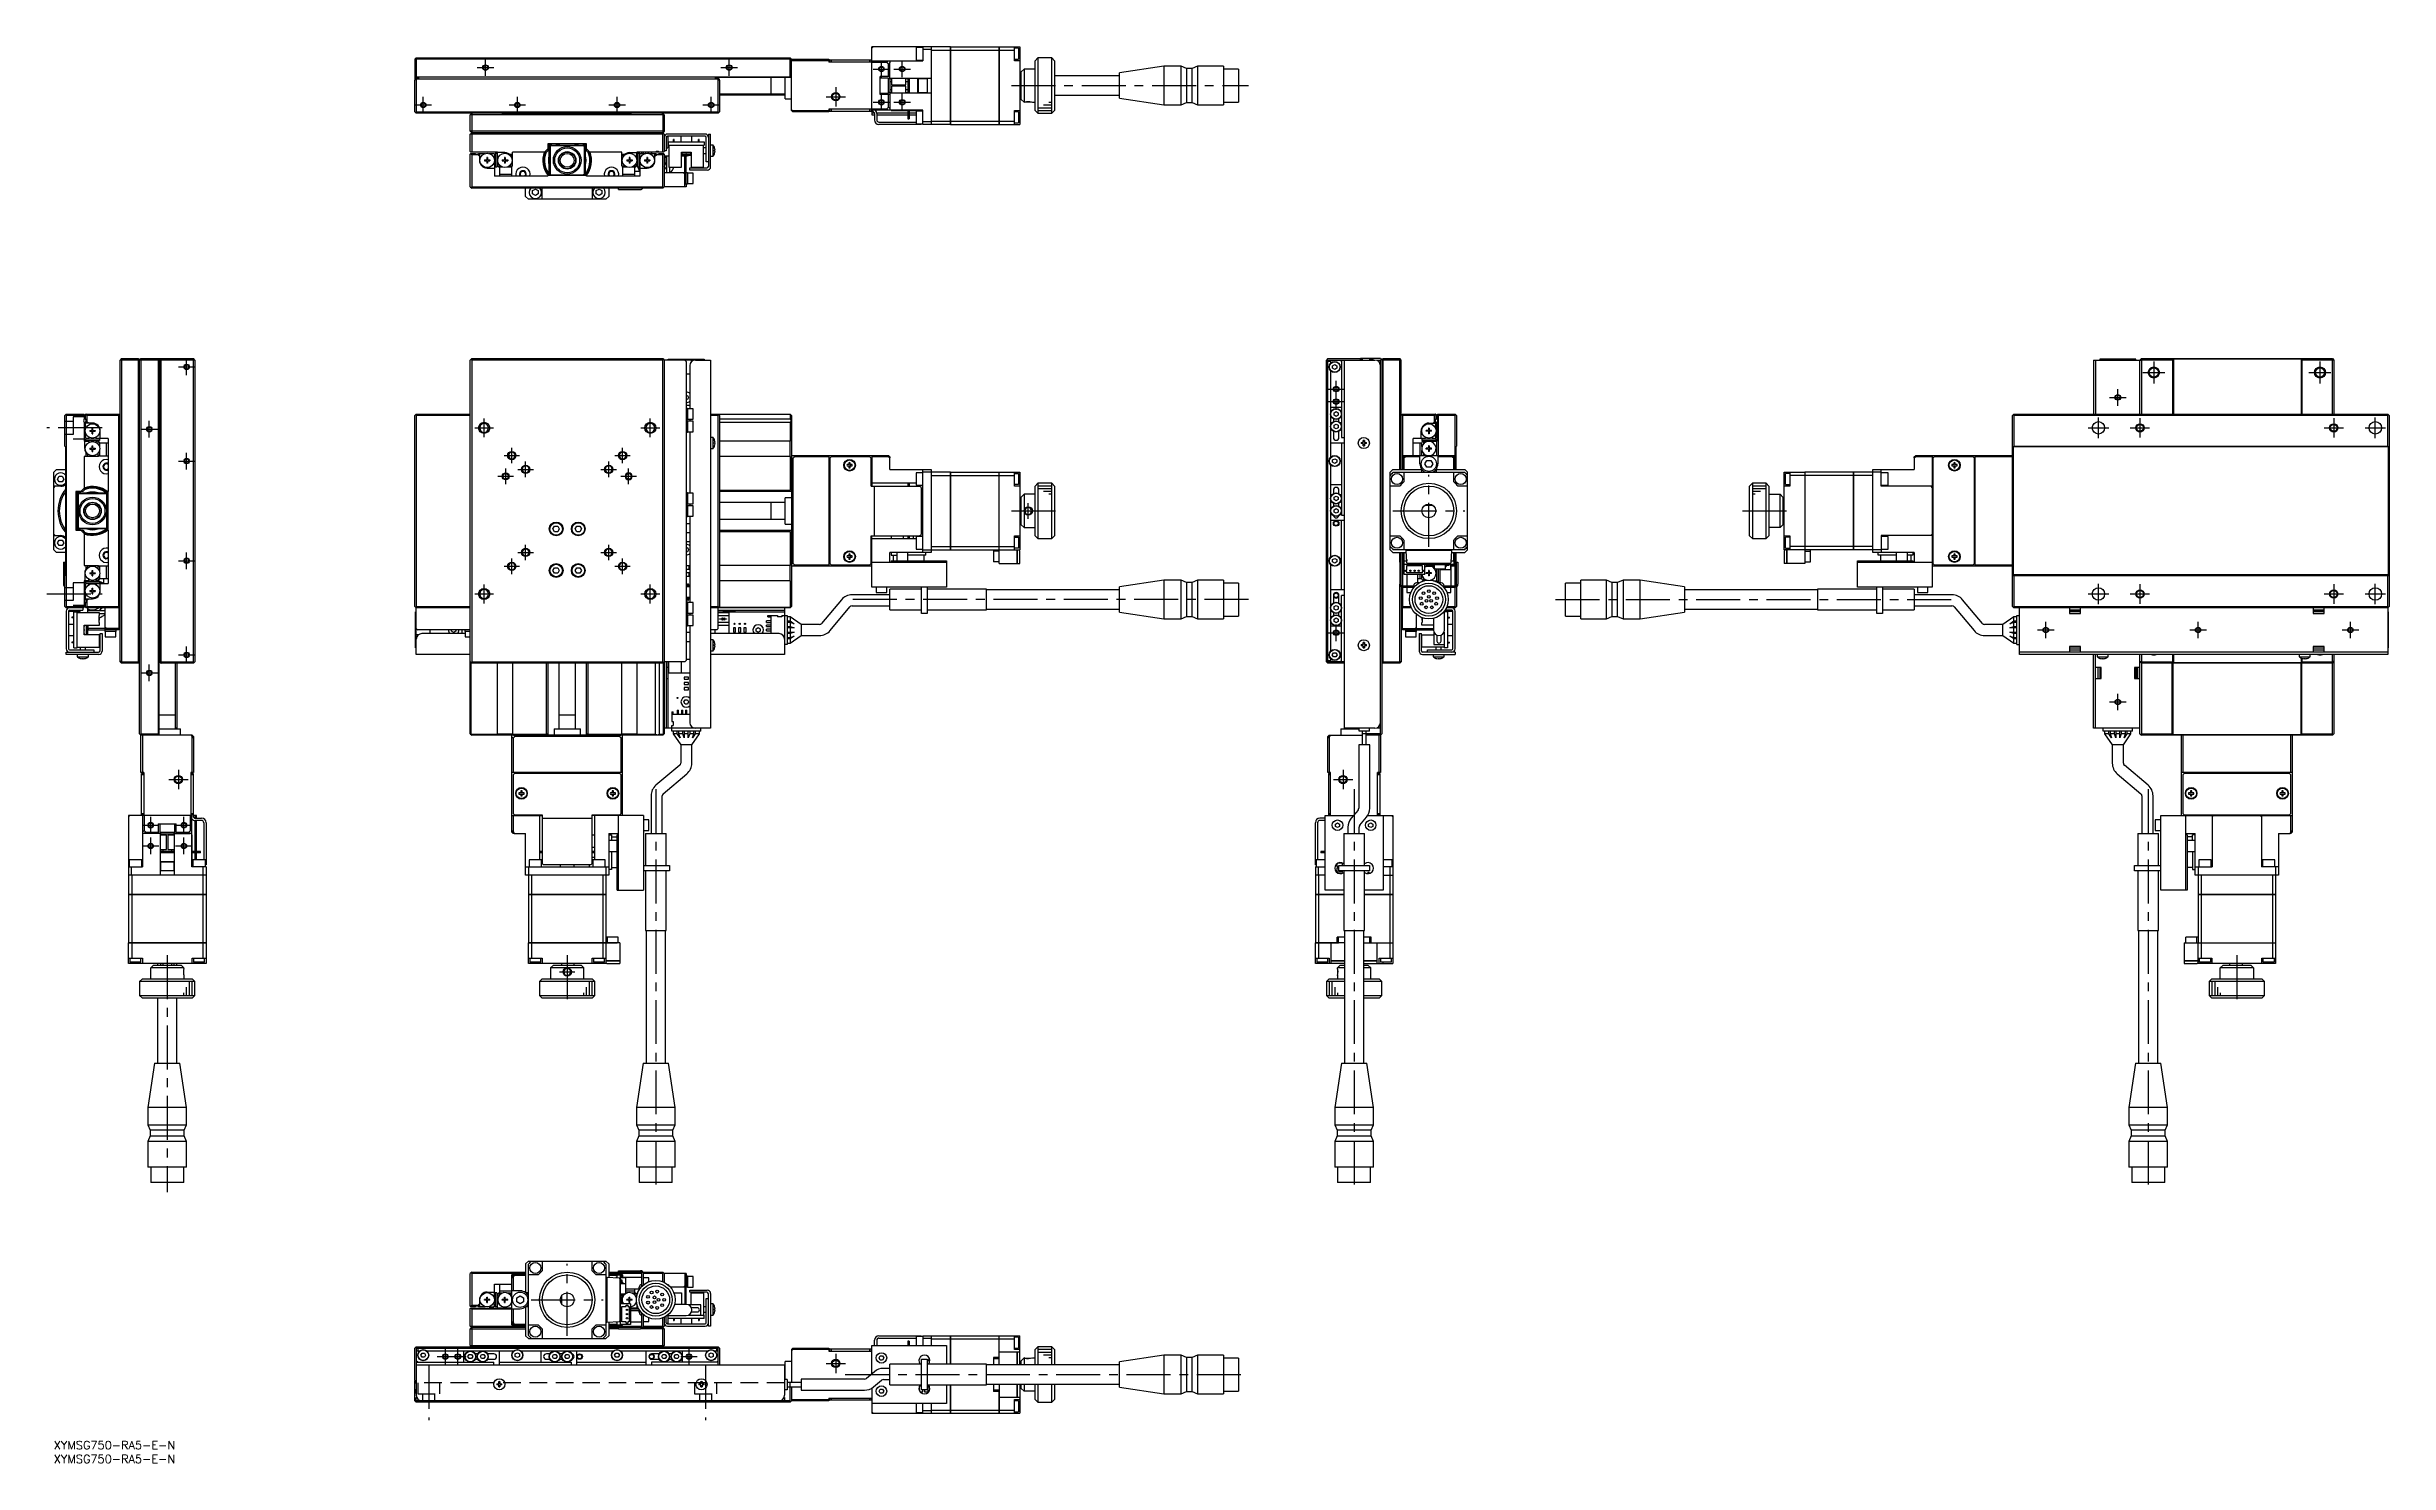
# Model space of a CAD drawing. Extents: x -2 to 843, y -8 to 504.
import ezdxf

# ---------------------------------------------------------------- set-up
doc = ezdxf.new("R2010")
doc.units = 0
doc.header["$LTSCALE"] = 0.5
doc.linetypes.add('CENTER', pattern=[50.8, 31.75, -6.35, 6.35, -6.35])
doc.linetypes.add('DASHED', pattern=[19.05, 12.7, -6.35])
for name, color, linetype in [('MSM_CENTER', 1, 'CENTER'), ('MSM_CONTINUOUS', 7, 'CONTINUOUS'), ('MSM_DASHED', 4, 'DASHED'), ('MSM_NARROW', 5, 'CONTINUOUS'), ('MSM_PART_NUMBER', 7, 'CONTINUOUS')]:
    doc.layers.add(name, color=color, linetype=linetype)
doc.styles.get("Standard").update_dxf_attribs({"font": 'txt.shx', "height": 1, "bigfont": 'bigfont.shx'})

# ---------------------------------------------------------------- blocks, each defined once
blk = doc.blocks.new('*U2')
at = {"layer": 'MSM_PART_NUMBER'}
blk.add_text('XYMSG750-RA5-E-N', height=3, dxfattribs=at).set_placement((0, -3))
blk = doc.blocks.new('*U3')
at = {"layer": 'MSM_PART_NUMBER'}
blk.add_text('XYMSG750-RA5-E-N', height=3, dxfattribs=at).set_placement((0, -8))

msp = doc.modelspace()

# ---------------------------------------------------------------- linework, layer by layer
at = {"layer": 'MSM_CENTER'}
for p, q in [((152.94, 496.02), (158.94, 496.02)), ((155.94, 493.02), (155.94, 499.02)), ((240.94, 496.02), (246.94, 496.02)), ((243.94, 493.02), (243.94, 499.02)), ((295.94, 495.52), (301.94, 495.52)), ((298.94, 492.52), (298.94, 498.52)), ((303.44, 495.52), (309.44, 495.52)), ((306.44, 492.52), (306.44, 498.52)), ((130.44, 482.52), (136.44, 482.52)), ((133.44, 479.52), (133.44, 485.52)), ((164.44, 482.52), (170.44, 482.52)), ((167.44, 479.52), (167.44, 485.52)), ((200.44, 482.52), (206.44, 482.52)), ((203.44, 479.52), (203.44, 485.52)), ((234.44, 482.52), (240.44, 482.52)), ((237.44, 479.52), (237.44, 485.52)), ((278.94, 485.52), (285.94, 485.52)), ((282.44, 489.02), (282.44, 482.02)), ((295.94, 483.52), (301.94, 483.52)), ((298.94, 480.52), (298.94, 486.52)), ((303.44, 483.52), (309.44, 483.52)), ((306.44, 480.52), (306.44, 486.52)), ((345.89, 489.52), (431.49, 489.52)), ((188.19, 458.96), (188.19, 458.96)), ((48, 384.91), (48, 390.91)), ((758.49, 389.91), (758.49, 381.91)), ((818.49, 389.91), (818.49, 381.91)), ((45, 387.91), (51, 387.91)), ((463.16, 372.41), (463.16, 382.91)), ((754.49, 385.91), (762.49, 385.91)), ((814.49, 385.91), (822.49, 385.91)), ((460.16, 379.91), (466.16, 379.91)), ((460.16, 375.41), (466.16, 375.41)), ((742.49, 376.91), (748.49, 376.91)), ((745.49, 373.91), (745.49, 379.91)), ((17.5, 365.91), (-2.5, 365.91)), ((31.5, 365.41), (37.5, 365.41)), ((34.5, 362.41), (34.5, 368.41)), ((152.04, 365.91), (158.84, 365.91)), ((155.44, 362.51), (155.44, 369.31)), ((212.04, 365.91), (218.84, 365.91)), ((215.44, 362.51), (215.44, 369.31)), ((734.79, 365.91), (742.19, 365.91)), ((738.49, 362.21), (738.49, 369.61)), ((749.99, 365.91), (756.99, 365.91)), ((753.49, 369.41), (753.49, 362.41)), ((819.99, 365.91), (826.99, 365.91)), ((823.49, 369.41), (823.49, 362.41)), ((834.79, 365.91), (842.19, 365.91)), ((838.49, 362.21), (838.49, 369.61)), ((48, 350.91), (48, 356.91)), ((162.64, 355.91), (168.24, 355.91)), ((165.44, 353.11), (165.44, 358.71)), ((202.64, 355.91), (208.24, 355.91)), ((205.44, 353.11), (205.44, 358.71)), ((45, 353.91), (51, 353.91)), ((160.44, 348.41), (166.04, 348.41)), ((163.24, 345.61), (163.24, 351.21)), ((167.64, 350.91), (173.24, 350.91)), ((170.44, 348.11), (170.44, 353.71)), ((197.64, 350.91), (203.24, 350.91)), ((200.44, 348.11), (200.44, 353.71)), ((204.84, 348.41), (210.44, 348.41)), ((207.64, 345.61), (207.64, 351.21)), ((496.66, 322.91), (496.66, 348.91)), ((17.56, 338.66), (17.56, 338.66)), ((351.94, 333.11), (351.94, 338.71)), ((345.94, 335.91), (363.94, 335.91)), ((483.66, 335.91), (509.66, 335.91)), ((609.99, 335.91), (627.99, 335.91)), ((170.44, 318.11), (170.44, 323.71)), ((200.44, 318.11), (200.44, 323.71)), ((45, 317.91), (51, 317.91)), ((48, 314.91), (48, 320.91)), ((162.64, 315.91), (168.24, 315.91)), ((165.44, 313.11), (165.44, 318.71)), ((167.64, 320.91), (173.24, 320.91)), ((197.64, 320.91), (203.24, 320.91)), ((202.64, 315.91), (208.24, 315.91)), ((205.44, 313.11), (205.44, 318.71)), ((-2.5, 305.91), (17.5, 305.91)), ((152.04, 305.91), (158.84, 305.91)), ((155.44, 302.51), (155.44, 309.31)), ((212.04, 305.91), (218.84, 305.91)), ((215.44, 302.51), (215.44, 309.31)), ((734.79, 305.91), (742.19, 305.91)), ((738.49, 302.21), (738.49, 309.61)), ((749.99, 305.91), (756.99, 305.91)), ((753.49, 309.41), (753.49, 302.41)), ((819.99, 305.91), (826.99, 305.91)), ((823.49, 309.41), (823.49, 302.41)), ((834.79, 305.91), (842.19, 305.91)), ((838.49, 302.21), (838.49, 309.61)), ((431.49, 303.91), (285.89, 303.91)), ((542.44, 303.91), (688.04, 303.91)), ((460.16, 291.91), (466.16, 291.91)), ((463.16, 288.91), (463.16, 294.91)), ((716.49, 292.91), (722.49, 292.91)), ((719.49, 289.91), (719.49, 295.91)), ((771.49, 292.91), (777.49, 292.91)), ((774.49, 289.91), (774.49, 295.91)), ((826.49, 292.91), (832.49, 292.91)), ((829.49, 289.91), (829.49, 295.91)), ((34.5, 274.41), (34.5, 280.41)), ((45, 283.91), (51, 283.91)), ((48, 280.91), (48, 286.91)), ((31.5, 277.41), (37.5, 277.41)), ((742.49, 266.91), (748.49, 266.91)), ((745.49, 263.91), (745.49, 269.91)), ((41.5, 238.91), (48.5, 238.91)), ((45, 242.41), (45, 235.41)), ((462.16, 238.91), (469.16, 238.91)), ((465.66, 242.41), (465.66, 235.41)), ((217.44, 235.46), (217.44, 89.86)), ((469.66, 235.46), (469.66, 89.86)), ((756.49, 235.46), (756.49, 89.86)), ((32, 222.41), (38, 222.41)), ((35, 219.41), (35, 225.41)), ((44, 222.41), (50, 222.41)), ((47, 219.41), (47, 225.41)), ((32, 214.91), (38, 214.91)), ((35, 211.91), (35, 217.91)), ((44, 214.91), (50, 214.91)), ((47, 211.91), (47, 217.91)), ((41, 175.46), (41, 89.86)), ((47, 170.91), (47, 170.91)), ((182.64, 169.41), (188.24, 169.41)), ((185.44, 175.41), (185.44, 157.41)), ((788.49, 175.41), (788.49, 157.41)), ((185.44, 38), (185.44, 64)), ((172.44, 51), (198.44, 51)), ((135.44, 27.5), (135.44, 7.5)), ((138.44, 30.5), (148.94, 30.5)), ((141.44, 27.5), (141.44, 33.5)), ((145.94, 27.5), (145.94, 33.5)), ((226.44, 30.5), (232.44, 30.5)), ((229.44, 27.5), (229.44, 33.5)), ((235.44, 27.5), (235.44, 7.5)), ((278.94, 28), (285.94, 28)), ((282.44, 31.5), (282.44, 24.5)), ((285.89, 24), (431.49, 24))]:
    msp.add_line(p, q, dxfattribs=at)
at = {"layer": 'MSM_CONTINUOUS'}
for p, q in [((130.44, 499.02), (130.94, 499.52)), ((130.69, 499.27), (130.94, 499.02)), ((130.94, 499.52), (265.94, 499.52)), ((266.44, 499.02), (265.94, 499.52)), ((265.94, 499.02), (266.19, 499.27)), ((295.44, 503.02), (295.94, 503.52)), ((323.93, 503.52), (295.44, 503.52)), ((295.44, 481.02), (295.44, 503.52)), ((311.44, 503.27), (311.44, 498.77)), ((313.94, 503.27), (311.44, 503.27)), ((313.94, 503.52), (313.94, 498.42)), ((316.94, 502.52), (313.94, 502.52)), ((316.94, 503.52), (316.94, 475.52)), ((316.94, 502.37), (323.93, 502.37)), ((323.93, 475.52), (323.93, 503.52)), ((323.94, 503.51), (323.93, 503.51)), ((323.94, 502.36), (323.93, 502.36)), ((323.94, 503.52), (341.43, 503.52)), ((323.94, 503.52), (323.94, 475.52)), ((323.94, 502.37), (341.43, 502.37)), ((341.43, 475.52), (341.43, 503.52)), ((341.44, 503.51), (341.43, 503.51)), ((341.44, 502.36), (341.43, 502.36)), ((341.44, 503.52), (348.94, 503.52)), ((341.44, 503.52), (341.44, 475.52)), ((341.44, 502.37), (346.94, 502.37)), ((346.94, 498.52), (346.94, 503.52)), ((348.44, 503.02), (346.94, 503.02)), ((348.44, 503.02), (348.44, 499.02)), ((348.94, 500.02), (348.44, 500.02)), ((348.94, 503.52), (348.94, 475.52)), ((355.44, 499.52), (354.44, 498.52)), ((355.44, 499.52), (355.44, 479.52)), ((360.44, 499.52), (355.44, 499.52)), ((360.44, 479.52), (360.44, 499.52)), ((361.44, 498.52), (360.44, 499.52)), ((130.44, 499.02), (130.44, 491.82)), ((266.04, 492.52), (130.44, 492.52)), ((131.84, 492.32), (130.44, 492.32)), ((130.84, 491.92), (130.44, 491.52)), ((130.54, 491.72), (130.44, 491.82)), ((130.44, 480.02), (130.44, 491.52)), ((130.54, 491.62), (130.54, 491.82)), ((130.94, 492.72), (130.74, 492.52)), ((131.54, 492.12), (130.84, 492.12)), ((130.94, 492.02), (130.84, 491.92)), ((130.94, 491.82), (130.84, 491.92)), ((265.94, 499.02), (130.94, 499.02)), ((130.94, 499.02), (130.94, 492.72)), ((130.94, 492.72), (265.94, 492.72)), ((130.94, 492.02), (239.94, 492.02)), ((130.94, 491.82), (130.94, 480.02)), ((239.94, 491.82), (130.94, 491.82)), ((131.84, 492.02), (131.84, 492.32)), ((239.04, 492.02), (239.04, 492.42)), ((265.94, 492.42), (239.04, 492.42)), ((240.04, 492.12), (239.34, 492.12)), ((240.04, 491.92), (239.94, 492.02)), ((240.04, 491.92), (239.94, 491.82)), ((239.94, 480.02), (239.94, 491.82)), ((240.44, 491.52), (240.04, 491.92)), ((240.34, 491.82), (240.34, 491.62)), ((240.44, 491.52), (240.44, 480.02)), ((259.14, 486.52), (259.14, 492.42)), ((264.14, 484.77), (264.14, 492.42)), ((265.94, 492.72), (265.94, 499.02)), ((265.94, 492.42), (266.44, 492.92)), ((266.09, 492.57), (265.94, 492.72)), ((266.44, 499.02), (279.94, 499.02)), ((266.44, 480.52), (266.44, 499.02)), ((279.94, 498.52), (266.44, 498.52)), ((279.94, 499.02), (279.94, 498.02)), ((295.44, 498.02), (279.94, 498.02)), ((280.24, 498.02), (280.24, 498.82)), ((280.24, 498.82), (295.24, 498.82)), ((280.74, 498.82), (280.74, 498.02)), ((294.74, 498.02), (294.74, 498.82)), ((295.24, 498.82), (295.24, 498.02)), ((295.44, 498.42), (301.94, 498.42)), ((300.83, 497.92), (295.44, 497.92)), ((301.94, 492.77), (298.44, 492.77)), ((298.44, 486.27), (298.44, 492.77)), ((301.44, 492.27), (298.44, 492.27)), ((300.83, 497.92), (301.33, 498.42)), ((301.44, 497.31), (300.83, 497.92)), ((301.94, 497.81), (301.44, 497.31)), ((301.44, 492.77), (301.44, 497.31)), ((301.44, 486.77), (301.44, 492.27)), ((301.94, 492.01), (301.44, 491.8)), ((301.94, 498.42), (301.94, 497.81)), ((301.94, 498.42), (313.94, 498.42)), ((301.94, 492.01), (301.94, 497.81)), ((316.94, 492.12), (301.94, 492.12)), ((302.04, 486.92), (302.04, 492.12)), ((302.54, 492.02), (302.04, 492.02)), ((302.04, 491.02), (302.54, 491.02)), ((302.44, 492.12), (302.44, 492.02)), ((302.54, 492.12), (302.54, 489.77)), ((307.74, 489.77), (307.74, 492.12)), ((308.44, 492.02), (307.74, 492.02)), ((307.74, 491.02), (308.44, 491.02)), ((308.44, 492.12), (308.44, 486.92)), ((308.94, 492.12), (308.94, 486.92)), ((311.44, 498.77), (313.94, 498.77)), ((312.04, 486.92), (312.04, 492.12)), ((312.24, 492.12), (312.24, 486.92)), ((315.44, 492.02), (312.24, 492.02)), ((315.44, 492.12), (315.44, 486.92)), ((346.94, 499.02), (348.44, 499.02)), ((348.94, 498.52), (346.94, 498.52)), ((349.44, 493.02), (348.94, 493.02)), ((349.44, 492.02), (348.94, 492.02)), ((348.94, 491.02), (349.44, 491.02)), ((349.44, 494.52), (350.44, 495.52)), ((349.44, 484.52), (349.44, 494.52)), ((350.44, 495.52), (350.44, 483.52)), ((354.44, 495.52), (350.44, 495.52)), ((354.44, 480.52), (354.44, 498.52)), ((361.44, 498.52), (361.44, 480.52)), ((384.94, 493.02), (361.44, 493.02)), ((400.94, 496.52), (384.94, 494.09)), ((384.94, 484.95), (384.94, 494.09)), ((400.94, 496.52), (400.94, 482.52)), ((407.14, 496.52), (400.94, 496.52)), ((407.14, 482.52), (407.14, 496.52)), ((409.14, 495.67), (407.14, 496.52)), ((409.14, 495.67), (409.14, 483.37)), ((411.14, 495.67), (409.14, 495.67)), ((413.14, 496.52), (411.14, 495.67)), ((411.14, 483.37), (411.14, 495.67)), ((413.14, 496.52), (413.14, 482.52)), ((422.44, 496.52), (413.14, 496.52)), ((422.44, 496.52), (422.44, 482.52)), ((427.94, 495.47), (422.44, 495.47)), ((427.94, 495.47), (427.94, 483.57)), ((240.44, 486.52), (264.14, 486.52)), ((263.94, 486.02), (240.44, 486.02)), ((263.94, 486.52), (263.94, 486.02)), ((264.14, 484.77), (266.44, 484.77)), ((298.44, 486.77), (301.44, 486.77)), ((301.94, 486.27), (298.44, 486.27)), ((301.44, 487.24), (301.94, 487.03)), ((301.44, 481.73), (301.44, 486.27)), ((301.94, 487.03), (301.94, 481.23)), ((301.94, 486.92), (316.94, 486.92)), ((302.54, 488.02), (302.04, 488.02)), ((302.04, 487.02), (302.54, 487.02)), ((302.44, 487.02), (302.44, 486.92)), ((302.54, 489.77), (307.74, 489.77)), ((302.54, 489.27), (302.54, 486.92)), ((307.74, 489.27), (302.54, 489.27)), ((307.74, 486.92), (307.74, 489.27)), ((308.44, 488.02), (307.74, 488.02)), ((307.74, 487.02), (308.44, 487.02)), ((312.24, 487.02), (315.44, 487.02)), ((349.44, 488.02), (348.94, 488.02)), ((348.94, 487.02), (349.44, 487.02)), ((348.94, 486.02), (349.44, 486.02)), ((350.44, 483.52), (349.44, 484.52)), ((353.44, 483.52), (354.44, 483.52)), ((361.44, 486.02), (384.94, 486.02)), ((384.94, 484.95), (400.94, 482.52)), ((400.94, 482.52), (407.14, 482.52)), ((407.14, 482.52), (409.14, 483.37)), ((409.14, 483.37), (411.14, 483.37)), ((411.14, 483.37), (413.14, 482.52)), ((413.14, 482.52), (422.44, 482.52)), ((422.44, 483.57), (427.94, 483.57)), ((130.44, 480.02), (130.94, 479.52)), ((130.69, 479.77), (130.94, 480.02)), ((130.94, 480.02), (239.94, 480.02)), ((239.94, 479.52), (130.94, 479.52)), ((150.44, 479.02), (150.94, 479.52)), ((220.44, 479.02), (150.44, 479.02)), ((150.44, 473.02), (150.44, 479.02)), ((150.94, 479.02), (151.15, 479.52)), ((150.94, 479.02), (150.94, 472.52)), ((162.24, 479.22), (161.94, 479.52)), ((162.24, 479.22), (208.34, 479.22)), ((208.64, 479.52), (208.34, 479.22)), ((219.74, 479.52), (219.94, 479.02)), ((220.44, 479.02), (219.94, 479.52)), ((219.94, 479.02), (219.94, 472.52)), ((220.44, 479.02), (220.44, 473.02)), ((239.94, 480.02), (240.19, 479.77)), ((239.94, 479.52), (240.44, 480.02)), ((266.44, 480.83), (267.06, 480.52)), ((266.94, 480.02), (266.44, 480.52)), ((279.94, 480.02), (266.94, 480.02)), ((267.06, 480.52), (279.94, 480.52)), ((267.06, 480.52), (267.56, 480.02)), ((295.44, 481.02), (279.94, 481.02)), ((279.94, 481.02), (279.94, 480.02)), ((280.24, 480.22), (280.24, 481.02)), ((295.64, 480.22), (280.24, 480.22)), ((280.74, 481.02), (280.74, 480.22)), ((294.74, 480.22), (294.74, 481.02)), ((295.24, 481.02), (295.24, 480.22)), ((295.44, 481.12), (300.83, 481.12)), ((295.44, 480.62), (295.44, 481.02)), ((313.94, 480.62), (295.44, 480.62)), ((295.44, 480.22), (295.44, 479.02)), ((296.44, 479.52), (295.44, 479.52)), ((295.44, 479.02), (296.44, 479.02)), ((296.44, 479.42), (296.44, 477.12)), ((308.44, 479.52), (297.24, 479.52)), ((297.24, 479.42), (297.24, 477.12)), ((297.24, 479.02), (308.44, 479.02)), ((298.04, 476.32), (311.44, 476.32)), ((313.24, 475.52), (298.04, 475.52)), ((300.83, 481.12), (301.44, 481.73)), ((301.33, 480.62), (300.83, 481.12)), ((301.44, 481.73), (301.94, 481.23)), ((301.94, 481.23), (301.94, 480.62)), ((302.44, 480.62), (302.44, 480.52)), ((302.44, 480.52), (308.44, 480.52)), ((308.44, 480.62), (308.44, 477.52)), ((308.44, 477.52), (308.94, 477.52)), ((308.94, 480.62), (308.94, 477.52)), ((308.94, 480.52), (313.94, 480.52)), ((311.44, 479.52), (308.94, 479.52)), ((308.94, 479.02), (311.44, 479.02)), ((311.44, 480.27), (311.44, 475.77)), ((313.94, 480.27), (311.44, 480.27)), ((311.44, 475.77), (313.94, 475.77)), ((312.74, 475.52), (312.74, 475.77)), ((313.24, 475.77), (313.24, 475.52)), ((313.94, 475.52), (313.94, 480.62)), ((313.94, 476.52), (316.94, 476.52)), ((323.93, 475.52), (313.94, 475.52)), ((316.94, 476.68), (323.93, 476.68)), ((323.94, 476.68), (323.93, 476.68)), ((323.94, 475.53), (323.93, 475.53)), ((323.94, 476.68), (341.43, 476.68)), ((323.94, 475.52), (341.43, 475.52)), ((341.44, 476.68), (341.43, 476.68)), ((341.44, 475.53), (341.43, 475.53)), ((341.44, 476.68), (346.94, 476.68)), ((341.44, 475.52), (348.94, 475.52)), ((346.94, 480.52), (348.94, 480.52)), ((346.94, 475.52), (346.94, 480.52)), ((348.44, 480.02), (346.94, 480.02)), ((346.94, 476.02), (348.44, 476.02)), ((348.44, 480.02), (348.44, 476.02)), ((348.94, 479.02), (348.44, 479.02)), ((354.44, 480.52), (355.44, 479.52)), ((355.44, 479.52), (360.44, 479.52)), ((360.44, 479.52), (361.44, 480.52)), ((150.44, 473.02), (150.94, 472.52)), ((220.44, 473.02), (150.44, 473.02)), ((150.44, 472.02), (150.94, 472.52)), ((150.44, 465.72), (150.44, 472.02)), ((150.64, 465.52), (150.44, 465.72)), ((160.24, 465.52), (150.64, 465.52)), ((150.69, 472.27), (150.94, 472.02)), ((219.94, 472.52), (150.94, 472.52)), ((150.94, 472.02), (150.94, 465.52)), ((219.94, 472.02), (150.94, 472.02)), ((160.24, 464.07), (160.24, 465.52)), ((162.94, 465.32), (160.24, 465.32)), ((162.34, 472.22), (162.04, 472.52)), ((162.34, 472.22), (208.54, 472.22)), ((177.94, 465.52), (165.74, 465.52)), ((165.74, 460.52), (165.74, 465.52)), ((170.44, 472.22), (170.44, 472.52)), ((177.24, 465.52), (178.44, 466.73)), ((178.44, 466.02), (177.94, 465.52)), ((192.44, 468.52), (178.44, 468.52)), ((178.44, 468.52), (178.44, 466.02)), ((178.94, 467.22), (179.74, 468.02)), ((178.94, 457.82), (178.94, 467.22)), ((179.24, 467.52), (179.24, 457.52)), ((191.44, 467.72), (179.44, 467.72)), ((179.74, 468.02), (191.14, 468.02)), ((191.14, 468.02), (191.44, 467.72)), ((191.64, 467.52), (191.44, 467.72)), ((191.64, 457.52), (191.64, 467.52)), ((191.64, 467.52), (191.94, 467.22)), ((191.94, 467.22), (191.94, 457.82)), ((192.44, 466.02), (192.44, 468.52)), ((192.44, 466.73), (193.65, 465.52)), ((192.94, 465.52), (192.44, 466.02)), ((205.14, 465.52), (192.94, 465.52)), ((200.44, 472.52), (200.44, 472.22)), ((205.14, 460.52), (205.14, 465.52)), ((207.94, 465.32), (210.64, 465.32)), ((208.84, 472.52), (208.54, 472.22)), ((220.24, 465.52), (210.64, 465.52)), ((210.64, 464.07), (210.64, 465.52)), ((211.44, 465.52), (211.44, 458.52)), ((212.44, 465.02), (212.44, 465.52)), ((212.94, 465.02), (212.94, 465.52)), ((215.72, 465.47), (215.72, 465.02)), ((220.44, 473.02), (219.94, 472.52)), ((219.94, 472.52), (220.44, 472.02)), ((219.94, 472.02), (220.19, 472.27)), ((219.94, 465.52), (219.94, 472.02)), ((220.44, 465.72), (220.24, 465.52)), ((220.44, 472.02), (220.44, 465.72)), ((221.24, 466.02), (220.44, 466.02)), ((221.24, 470.82), (221.24, 466.02)), ((221.24, 467.02), (221.74, 467.02)), ((221.74, 471.02), (221.3, 471.02)), ((235.24, 472.02), (221.64, 472.02)), ((235.24, 471.22), (221.64, 471.22)), ((221.74, 471.02), (221.74, 467.02)), ((221.94, 468.17), (221.74, 468.17)), ((221.94, 469.22), (221.94, 468.02)), ((221.94, 469.22), (234.94, 469.22)), ((221.94, 468.02), (234.94, 468.02)), ((222.19, 468.02), (222.19, 460.02)), ((224.07, 470.02), (223.82, 470.02)), ((223.82, 469.22), (223.82, 470.02)), ((224.07, 469.22), (224.07, 470.02)), ((226.44, 471.22), (226.44, 469.22)), ((226.69, 460.02), (226.69, 465.52)), ((226.69, 465.52), (230.19, 465.52)), ((230.19, 465.52), (230.19, 460.02)), ((230.44, 469.22), (230.44, 471.22)), ((233.07, 470.02), (232.82, 470.02)), ((232.82, 469.22), (232.82, 470.02)), ((233.07, 469.22), (233.07, 470.02)), ((234.69, 460.02), (234.69, 468.02)), ((235.64, 467.02), (234.69, 467.02)), ((234.94, 469.22), (234.94, 468.02)), ((235.64, 462.02), (235.64, 470.82)), ((236.44, 472.02), (237.24, 472.02)), ((236.44, 472.02), (236.44, 460.32)), ((237.24, 460.22), (237.24, 472.02)), ((238.14, 468.02), (237.24, 468.02)), ((238.14, 464.02), (238.14, 468.02)), ((238.7, 466.95), (238.7, 466.97)), ((238.7, 466.22), (238.83, 466.22)), ((238.7, 465.82), (238.7, 466.22)), ((238.83, 465.82), (238.7, 465.82)), ((150.54, 464.92), (150.44, 464.82)), ((150.44, 453.02), (150.44, 464.82)), ((150.54, 464.92), (150.64, 465.02)), ((150.94, 464.52), (150.54, 464.92)), ((150.64, 465.02), (152.18, 465.02)), ((150.94, 464.52), (150.94, 453.02)), ((153.24, 464.52), (150.94, 464.52)), ((153.74, 464.88), (153.24, 464.52)), ((153.24, 464.52), (153.74, 464.02)), ((153.51, 465.02), (155.83, 465.02)), ((153.74, 465.02), (153.74, 462.52)), ((155.54, 462.67), (156.34, 462.67)), ((155.54, 462.67), (155.54, 462.38)), ((155.54, 462.38), (156.34, 462.38)), ((156.07, 462.67), (156.07, 462.38)), ((156.4, 463.52), (156.4, 462.73)), ((156.69, 463.52), (156.4, 463.52)), ((156.4, 462.99), (156.69, 462.99)), ((156.4, 462.32), (156.4, 461.52)), ((156.4, 462.05), (156.69, 462.05)), ((156.69, 461.52), (156.4, 461.52)), ((156.54, 459.72), (159.24, 459.72)), ((156.69, 463.52), (156.69, 462.73)), ((156.69, 462.32), (156.69, 461.52)), ((156.75, 462.67), (157.54, 462.67)), ((156.75, 462.38), (157.54, 462.38)), ((157.01, 462.38), (157.01, 462.67)), ((157.26, 465.02), (158.94, 465.02)), ((157.54, 462.67), (157.54, 462.38)), ((159.24, 464.72), (158.94, 465.02)), ((158.98, 463.92), (159.24, 464.07)), ((159.24, 460.97), (158.98, 461.12)), ((159.24, 464.72), (159.24, 464.07)), ((159.24, 460.97), (159.24, 456.82)), ((159.44, 465.02), (159.44, 460.02)), ((160.04, 465.02), (159.44, 465.02)), ((160.04, 460.02), (159.44, 460.02)), ((160.04, 465.02), (160.04, 460.02)), ((160.24, 464.07), (160.62, 463.85)), ((160.38, 461.06), (160.24, 460.98)), ((160.24, 460.52), (160.24, 460.98)), ((160.24, 460.52), (160.74, 460.02)), ((160.24, 460.52), (161.28, 460.52)), ((162.23, 460.02), (160.74, 460.02)), ((160.99, 460.02), (160.99, 456.82)), ((160.99, 457.52), (165.49, 457.52)), ((161.94, 462.67), (161.94, 462.38)), ((161.94, 462.67), (162.74, 462.67)), ((161.94, 462.38), (162.74, 462.38)), ((162.47, 462.67), (162.47, 462.38)), ((163.09, 463.52), (162.8, 463.52)), ((162.8, 463.52), (162.8, 462.73)), ((162.8, 462.99), (163.09, 462.99)), ((162.8, 462.32), (162.8, 461.52)), ((162.8, 462.05), (163.09, 462.05)), ((163.09, 461.52), (162.8, 461.52)), ((163.09, 463.52), (163.09, 462.73)), ((163.09, 462.32), (163.09, 461.52)), ((163.15, 462.67), (163.94, 462.67)), ((163.15, 462.38), (163.94, 462.38)), ((163.41, 462.38), (163.41, 462.67)), ((165.49, 460.02), (163.66, 460.02)), ((163.94, 462.67), (163.94, 462.38)), ((164.54, 464.82), (165.74, 464.82)), ((164.61, 460.52), (165.74, 460.52)), ((165.74, 464.32), (165.09, 464.32)), ((165.24, 460.02), (165.74, 460.52)), ((165.44, 460.02), (165.44, 460.22)), ((165.49, 456.82), (165.49, 460.02)), ((178.44, 456.82), (178.44, 457.02)), ((192.44, 457.02), (178.44, 457.02)), ((179.24, 457.52), (178.94, 457.82)), ((179.24, 457.52), (179.44, 457.32)), ((179.44, 457.32), (191.44, 457.32)), ((179.74, 457.02), (179.44, 457.32)), ((182.28, 459.32), (182.47, 459.32)), ((182.69, 459.1), (182.47, 459.32)), ((182.69, 459.1), (182.53, 459.1)), ((182.69, 458.96), (182.69, 459.1)), ((188.42, 459.32), (188.19, 459.1)), ((188.36, 459.1), (188.19, 459.1)), ((188.19, 459.1), (188.19, 458.96)), ((188.19, 458.96), (188.19, 458.96)), ((188.42, 459.32), (188.61, 459.32)), ((191.94, 457.82), (191.14, 457.02)), ((192.44, 456.82), (192.44, 457.02)), ((205.14, 464.82), (206.35, 464.82)), ((205.8, 464.32), (205.14, 464.32)), ((205.14, 460.52), (206.28, 460.52)), ((205.14, 460.52), (205.64, 460.02)), ((207.23, 460.02), (205.39, 460.02)), ((205.39, 460.02), (205.39, 456.82)), ((205.39, 457.52), (209.89, 457.52)), ((205.44, 460.02), (205.44, 460.22)), ((206.94, 462.67), (206.94, 462.38)), ((206.94, 462.67), (207.74, 462.67)), ((206.94, 462.38), (207.74, 462.38)), ((207.47, 462.67), (207.47, 462.38)), ((207.8, 463.52), (207.8, 462.73)), ((208.09, 463.52), (207.8, 463.52)), ((207.8, 462.99), (208.09, 462.99)), ((207.8, 462.32), (207.8, 461.52)), ((207.8, 462.05), (208.09, 462.05)), ((208.09, 461.52), (207.8, 461.52)), ((208.09, 463.52), (208.09, 462.73)), ((208.09, 462.32), (208.09, 461.52)), ((208.15, 462.67), (208.94, 462.67)), ((208.15, 462.38), (208.94, 462.38)), ((208.41, 462.38), (208.41, 462.67)), ((210.14, 460.02), (208.66, 460.02)), ((208.94, 462.67), (208.94, 462.38)), ((209.61, 460.52), (210.64, 460.52)), ((209.89, 456.82), (209.89, 460.02)), ((211.64, 458.52), (209.89, 458.52)), ((210.14, 460.02), (210.64, 460.52)), ((210.64, 464.07), (210.27, 463.85)), ((210.51, 461.06), (210.64, 460.98)), ((210.64, 460.52), (210.64, 460.98)), ((210.84, 465.02), (210.84, 460.02)), ((211.44, 465.02), (210.84, 465.02)), ((211.44, 460.02), (210.84, 460.02)), ((211.94, 465.02), (211.64, 464.72)), ((211.64, 464.07), (211.64, 464.72)), ((211.9, 463.92), (211.64, 464.07)), ((211.64, 460.97), (211.9, 461.12)), ((211.64, 460.97), (211.64, 456.82)), ((211.64, 459.72), (214.34, 459.72)), ((211.94, 465.02), (213.63, 465.02)), ((213.34, 462.67), (214.14, 462.67)), ((213.34, 462.67), (213.34, 462.38)), ((213.34, 462.38), (214.14, 462.38)), ((213.87, 462.67), (213.87, 462.38)), ((214.2, 463.52), (214.2, 462.73)), ((214.49, 463.52), (214.2, 463.52)), ((214.2, 462.99), (214.49, 462.99)), ((214.2, 462.32), (214.2, 461.52)), ((214.2, 462.05), (214.49, 462.05)), ((214.49, 461.52), (214.2, 461.52)), ((214.49, 463.52), (214.49, 462.73)), ((214.49, 462.32), (214.49, 461.52)), ((214.55, 462.67), (215.34, 462.67)), ((214.55, 462.38), (215.34, 462.38)), ((214.81, 462.38), (214.81, 462.67)), ((215.06, 465.02), (217.38, 465.02)), ((215.34, 462.67), (215.34, 462.38)), ((217.14, 462.52), (217.14, 465.02)), ((217.64, 464.52), (217.14, 464.88)), ((217.14, 464.02), (217.64, 464.52)), ((219.94, 464.52), (217.64, 464.52)), ((218.71, 465.02), (220.24, 465.02)), ((220.34, 464.92), (219.94, 464.52)), ((219.94, 453.02), (219.94, 464.52)), ((220.24, 465.02), (220.34, 464.92)), ((220.44, 464.82), (220.34, 464.92)), ((220.44, 464.82), (220.44, 453.02)), ((220.44, 464.17), (222.19, 464.17)), ((228.94, 458.02), (220.44, 458.02)), ((221.44, 458.02), (221.44, 464.17)), ((222.19, 460.02), (226.69, 460.02)), ((222.44, 460.02), (222.44, 458.02)), ((230.19, 464.82), (226.69, 464.82)), ((230.19, 464.32), (226.69, 464.32)), ((226.69, 464.17), (228.44, 464.17)), ((227.44, 458.02), (227.94, 457.52)), ((227.94, 464.02), (228.44, 464.02)), ((227.94, 453.02), (227.94, 464.02)), ((228.44, 454.02), (228.44, 464.02)), ((228.94, 458.02), (228.94, 454.02)), ((230.94, 457.92), (228.94, 457.92)), ((229.74, 459.02), (229.74, 459.82)), ((229.74, 459.82), (235.94, 459.82)), ((236.04, 459.02), (229.74, 459.02)), ((230.19, 460.02), (231.19, 460.02)), ((230.94, 454.12), (230.94, 457.92)), ((231.19, 460.02), (231.19, 460.12)), ((231.19, 460.12), (233.69, 460.12)), ((231.99, 460.12), (231.99, 460.02)), ((231.99, 460.02), (232.89, 460.02)), ((232.37, 460.12), (232.37, 460.02)), ((232.52, 460.12), (232.52, 460.02)), ((232.89, 460.12), (232.89, 460.02)), ((233.69, 460.02), (233.69, 460.12)), ((233.69, 460.02), (234.69, 460.02)), ((234.69, 465.02), (235.64, 465.02)), ((236.44, 462.02), (235.64, 462.02)), ((237.24, 464.02), (238.14, 464.02)), ((238.7, 465.07), (238.7, 465.09)), ((150.44, 453.02), (150.94, 452.52)), ((150.69, 452.77), (150.94, 453.02)), ((150.94, 453.02), (219.94, 453.02)), ((219.94, 452.52), (150.94, 452.52)), ((178.44, 456.82), (159.24, 456.82)), ((170.44, 449.52), (170.44, 452.52)), ((170.44, 449.52), (171.44, 448.52)), ((176.44, 448.52), (171.44, 448.52)), ((172.94, 451.6), (173.94, 452.18)), ((172.94, 450.44), (172.94, 451.6)), ((173.94, 449.87), (172.94, 450.44)), ((173.94, 452.18), (174.94, 451.6)), ((174.94, 450.44), (173.94, 449.87)), ((174.94, 451.6), (174.94, 450.44)), ((176.44, 448.52), (176.44, 452.52)), ((194.44, 448.52), (176.44, 448.52)), ((211.64, 456.82), (192.44, 456.82)), ((194.44, 452.52), (194.44, 448.52)), ((199.44, 448.52), (194.44, 448.52)), ((195.94, 451.6), (196.94, 452.18)), ((195.94, 450.44), (195.94, 451.6)), ((196.94, 449.87), (195.94, 450.44)), ((196.94, 452.18), (197.94, 451.6)), ((197.94, 450.44), (196.94, 449.87)), ((197.94, 451.6), (197.94, 450.44)), ((199.44, 448.52), (200.44, 449.52)), ((200.44, 452.52), (200.44, 449.52)), ((203.94, 452.02), (203.94, 452.52)), ((203.94, 452.02), (211.94, 452.02)), ((220.44, 453.02), (219.94, 452.52)), ((219.94, 453.02), (220.19, 452.77)), ((228.44, 453.02), (220.44, 453.02)), ((227.94, 454.02), (228.94, 454.02)), ((228.44, 454.02), (228.44, 453.02)), ((228.94, 454.12), (230.94, 454.12)), ((24.5, 390.91), (24, 390.41)), ((24.5, 390.41), (24, 390.2)), ((24, 281.41), (24, 390.41)), ((24.5, 390.91), (24.5, 280.91)), ((24.5, 390.91), (30.5, 390.91)), ((31, 390.41), (24.5, 390.41)), ((30.5, 390.91), (30.5, 280.91)), ((30.5, 390.91), (31, 390.41)), ((31.5, 390.91), (31, 390.41)), ((31, 255.41), (31, 390.41)), ((31.5, 390.41), (31.25, 390.66)), ((31.5, 390.91), (38.7, 390.91)), ((37.8, 390.41), (31.5, 390.41)), ((31.5, 390.41), (31.5, 255.41)), ((38, 390.61), (37.8, 390.41)), ((37.8, 255.41), (37.8, 390.41)), ((38, 390.91), (38, 255.31)), ((38.2, 389.51), (38.2, 390.91)), ((38.5, 389.51), (38.2, 389.51)), ((38.4, 390.51), (38.4, 389.81)), ((39, 390.91), (38.5, 390.41)), ((38.5, 281.41), (38.5, 390.41)), ((38.6, 390.51), (38.7, 390.41)), ((38.7, 390.91), (38.8, 390.81)), ((38.7, 390.81), (38.9, 390.81)), ((50.5, 390.41), (38.7, 390.41)), ((38.7, 390.41), (38.7, 281.41)), ((39, 390.91), (50.5, 390.91)), ((51, 390.41), (50.5, 390.91)), ((50.5, 390.41), (50.75, 390.66)), ((50.5, 281.41), (50.5, 390.41)), ((51, 390.41), (51, 281.41)), ((150.44, 390.41), (150.94, 390.91)), ((150.44, 255.41), (150.44, 390.41)), ((150.94, 390.41), (150.69, 390.66)), ((150.94, 390.91), (219.94, 390.91)), ((150.94, 390.41), (150.94, 281.41)), ((219.94, 390.41), (150.94, 390.41)), ((219.94, 390.91), (220.44, 390.41)), ((220.19, 390.66), (219.94, 390.41)), ((219.94, 281.41), (219.94, 390.41)), ((231.19, 390.41), (220.44, 390.41)), ((220.44, 390.41), (220.44, 255.41)), ((221.94, 390.41), (221.94, 390.71)), ((221.94, 390.71), (234.94, 390.71)), ((228.44, 389.91), (227.94, 390.41)), ((228.44, 389.91), (228.44, 281.91)), ((230.19, 390.41), (230.19, 389.68)), ((231.19, 390.33), (231.19, 390.41)), ((231.74, 390.41), (237.24, 390.41)), ((234.94, 390.71), (234.94, 390.41)), ((237.24, 390.41), (237.24, 257.41)), ((460.16, 390.91), (459.66, 390.41)), ((459.66, 281.41), (459.66, 390.41)), ((459.91, 390.66), (460.16, 390.41)), ((460.16, 390.91), (471.66, 390.91)), ((460.16, 281.41), (460.16, 390.41)), ((460.16, 390.41), (477.16, 390.41)), ((461.16, 389.91), (460.16, 389.91)), ((461.16, 390.41), (461.16, 389.23)), ((464.66, 390.41), (465.16, 389.91)), ((465.16, 390.41), (465.16, 362.41)), ((466.16, 257.41), (466.16, 390.41)), ((472.06, 390.51), (471.66, 390.91)), ((471.76, 390.81), (471.96, 390.81)), ((471.86, 390.81), (471.96, 390.91)), ((479.16, 390.91), (471.96, 390.91)), ((471.96, 390.41), (472.06, 390.51)), ((472.16, 390.41), (472.06, 390.51)), ((472.26, 390.41), (472.26, 390.51)), ((472.46, 390.41), (472.46, 390.91)), ((472.66, 390.41), (472.66, 390.91)), ((472.86, 390.41), (472.66, 390.61)), ((476.36, 390.71), (475.16, 390.71)), ((475.16, 390.71), (475.16, 390.41)), ((476.36, 390.71), (476.36, 390.41)), ((477.96, 390.41), (479.16, 390.41)), ((479.16, 390.91), (479.66, 390.41)), ((479.41, 390.66), (479.16, 390.41)), ((479.16, 255.41), (479.16, 390.41)), ((480.16, 390.91), (479.66, 390.41)), ((486.16, 390.41), (479.66, 390.41)), ((479.66, 390.41), (479.66, 255.41)), ((480.16, 390.91), (486.16, 390.91)), ((480.16, 280.91), (480.16, 390.91)), ((486.16, 350.91), (486.16, 390.91)), ((486.66, 390.41), (486.16, 390.91)), ((486.16, 390.41), (486.66, 390.2)), ((486.66, 350.91), (486.66, 390.41)), ((736.69, 390.41), (753.49, 390.41)), ((736.69, 390.41), (736.69, 370.91)), ((737.49, 390.41), (737.49, 370.91)), ((751.99, 390.71), (738.99, 390.71)), ((738.99, 390.71), (738.99, 390.41)), ((751.99, 390.41), (751.99, 390.71)), ((753.49, 390.41), (753.99, 390.91)), ((753.49, 390.41), (753.99, 390.2)), ((753.49, 370.91), (753.49, 390.41)), ((753.99, 390.91), (822.99, 390.91)), ((754.2, 390.41), (753.99, 390.91)), ((754.2, 390.41), (753.99, 390.2)), ((753.99, 390.2), (753.99, 370.91)), ((765.29, 390.41), (754.2, 390.41)), ((765.29, 390.41), (765.59, 390.71)), ((765.29, 390.41), (765.29, 370.91)), ((811.69, 390.71), (765.59, 390.71)), ((765.59, 390.71), (765.59, 370.91)), ((811.69, 390.71), (811.99, 390.41)), ((811.69, 390.71), (811.69, 370.91)), ((822.79, 390.41), (811.99, 390.41)), ((811.99, 390.41), (811.99, 370.91)), ((822.99, 390.91), (822.79, 390.41)), ((822.99, 390.2), (822.79, 390.41)), ((822.99, 390.91), (823.49, 390.41)), ((823.49, 390.41), (822.99, 390.2)), ((822.99, 370.91), (822.99, 390.2)), ((823.49, 390.41), (823.49, 370.91)), ((228.44, 385.41), (229.74, 385.41)), ((229.74, 388.41), (229.74, 372.81)), ((461.16, 386.59), (461.16, 355.23)), ((461.91, 388.34), (462.66, 388.78)), ((461.91, 387.48), (461.91, 388.34)), ((462.66, 387.05), (461.91, 387.48)), ((462.66, 388.78), (463.41, 388.34)), ((463.41, 387.48), (462.66, 387.05)), ((463.41, 388.34), (463.41, 387.48)), ((228.44, 377.66), (228.88, 377.66)), ((228.88, 376.16), (228.44, 376.16)), ((229.74, 374.01), (228.44, 374.01)), ((228.94, 372.91), (228.44, 372.91)), ((228.88, 377.66), (229.31, 376.91)), ((229.31, 376.91), (228.88, 376.16)), ((228.94, 372.91), (228.94, 368.91)), ((230.94, 372.81), (228.94, 372.81)), ((230.94, 369.01), (230.94, 372.81)), ((461.16, 373.41), (465.16, 373.41)), ((4, 370.41), (4.5, 370.91)), ((4, 359.31), (4, 370.41)), ((4.5, 370.41), (4.25, 370.66)), ((4.5, 370.91), (10.8, 370.91)), ((4.5, 370.41), (4.5, 301.41)), ((11, 370.41), (4.5, 370.41)), ((10.8, 370.91), (11, 370.71)), ((11, 370.71), (11, 369.17)), ((11, 367.85), (11, 361.11)), ((11.5, 370.71), (11.6, 370.81)), ((11.5, 369.17), (11.5, 370.71)), ((11.5, 365.53), (11.5, 367.85)), ((14, 367.61), (11.5, 367.61)), ((11.5, 362.41), (11.5, 364.1)), ((11.7, 370.91), (11.6, 370.81)), ((11.6, 370.81), (12, 370.41)), ((12, 368.11), (11.65, 367.61)), ((11.7, 370.91), (23.5, 370.91)), ((12, 370.41), (12, 368.11)), ((23.5, 370.41), (12, 370.41)), ((12.5, 367.61), (12, 368.11)), ((13, 364.96), (13.8, 364.96)), ((13, 364.96), (13, 364.67)), ((13, 364.67), (13.8, 364.67)), ((13.53, 364.67), (13.53, 364.96)), ((13.86, 365.81), (14.15, 365.81)), ((13.86, 365.02), (13.86, 365.81)), ((14.15, 365.28), (13.86, 365.28)), ((13.86, 363.81), (13.86, 364.61)), ((13.86, 364.34), (14.15, 364.34)), ((13.86, 363.81), (14.15, 363.81)), ((14.15, 365.02), (14.15, 365.81)), ((14.15, 363.81), (14.15, 364.61)), ((14.21, 364.96), (15, 364.96)), ((14.21, 364.67), (15, 364.67)), ((14.47, 364.67), (14.47, 364.96)), ((15, 364.96), (15, 364.67)), ((16.8, 362.11), (16.8, 364.81)), ((24, 370.41), (23.5, 370.91)), ((23.5, 370.41), (23.75, 370.66)), ((23.5, 301.41), (23.5, 370.41)), ((130.44, 370.41), (130.94, 370.91)), ((130.44, 301.41), (130.44, 370.41)), ((130.69, 370.66), (130.94, 370.41)), ((130.94, 370.91), (150.44, 370.91)), ((130.94, 370.41), (130.94, 301.41)), ((150.44, 370.41), (130.94, 370.41)), ((228.44, 368.91), (228.94, 368.91)), ((228.94, 368.41), (228.44, 368.41)), ((228.44, 364.41), (228.94, 364.41)), ((228.94, 369.01), (230.94, 369.01)), ((228.94, 368.41), (228.94, 364.41)), ((230.94, 368.31), (228.94, 368.31)), ((228.94, 364.51), (230.94, 364.51)), ((229.74, 369.01), (229.74, 368.31)), ((229.74, 364.51), (229.74, 342.31)), ((230.94, 364.51), (230.94, 368.31)), ((237.24, 370.91), (265.94, 370.91)), ((239.94, 370.41), (237.24, 370.41)), ((239.94, 370.91), (240.44, 370.41)), ((239.94, 370.41), (240.19, 370.66)), ((239.94, 301.41), (239.94, 370.41)), ((266.04, 370.71), (240.14, 370.71)), ((240.44, 370.41), (240.44, 301.41)), ((240.44, 369.17), (266.04, 369.17)), ((266.04, 367.85), (240.44, 367.85)), ((266.44, 370.41), (265.94, 370.91)), ((266.04, 370.71), (266.09, 370.76)), ((266.04, 369.17), (266.04, 370.71)), ((266.04, 361.11), (266.04, 367.85)), ((266.44, 370.41), (266.44, 301.41)), ((462.16, 369.18), (462.16, 368.14)), ((462.16, 364.68), (462.16, 362.41)), ((462.41, 371.34), (463.16, 371.78)), ((462.41, 370.48), (462.41, 371.34)), ((463.16, 370.05), (462.41, 370.48)), ((462.41, 366.84), (463.16, 367.28)), ((462.41, 365.98), (462.41, 366.84)), ((463.16, 365.55), (462.41, 365.98)), ((463.16, 371.78), (463.91, 371.34)), ((463.91, 370.48), (463.16, 370.05)), ((463.16, 367.28), (463.91, 366.84)), ((463.91, 365.98), (463.16, 365.55)), ((463.91, 371.34), (463.91, 370.48)), ((463.91, 366.84), (463.91, 365.98)), ((464.16, 368.14), (464.16, 369.18)), ((464.16, 362.41), (464.16, 364.68)), ((486.66, 370.41), (487.16, 370.91)), ((486.91, 370.66), (487.16, 370.41)), ((487.16, 370.91), (498.96, 370.91)), ((487.16, 370.41), (487.16, 350.91)), ((498.66, 370.41), (487.16, 370.41)), ((493.86, 362.11), (493.86, 364.81)), ((496.46, 364.96), (495.66, 364.96)), ((495.66, 364.67), (495.66, 364.96)), ((496.46, 364.67), (495.66, 364.67)), ((496.19, 364.96), (496.19, 364.67)), ((496.81, 365.81), (496.52, 365.81)), ((496.52, 365.81), (496.52, 365.02)), ((496.81, 365.28), (496.52, 365.28)), ((496.52, 364.61), (496.52, 363.81)), ((496.52, 364.34), (496.81, 364.34)), ((496.81, 363.81), (496.52, 363.81)), ((496.66, 367.61), (499.16, 367.61)), ((496.81, 365.81), (496.81, 365.02)), ((496.81, 364.61), (496.81, 363.81)), ((497.66, 364.96), (496.87, 364.96)), ((497.66, 364.67), (496.87, 364.67)), ((497.13, 364.96), (497.13, 364.67)), ((497.66, 364.67), (497.66, 364.96)), ((498.66, 368.11), (498.16, 367.61)), ((498.66, 370.41), (499.06, 370.81)), ((498.66, 368.11), (498.66, 370.41)), ((499.01, 367.61), (498.66, 368.11)), ((499.06, 370.81), (498.96, 370.91)), ((499.06, 370.81), (499.16, 370.71)), ((499.16, 370.71), (499.16, 369.17)), ((499.16, 365.53), (499.16, 367.85)), ((499.16, 362.41), (499.16, 364.1)), ((499.66, 370.71), (499.86, 370.91)), ((499.66, 369.17), (499.66, 370.71)), ((499.66, 361.11), (499.66, 367.85)), ((499.71, 370.76), (500.06, 370.41)), ((499.86, 370.91), (506.16, 370.91)), ((500.06, 370.41), (500.06, 355.91)), ((506.16, 370.41), (500.06, 370.41)), ((506.16, 370.91), (506.66, 370.41)), ((506.41, 370.66), (506.16, 370.41)), ((506.16, 350.91), (506.16, 370.41)), ((506.66, 370.41), (506.66, 359.31)), ((707.99, 370.91), (707.49, 370.41)), ((707.49, 301.41), (707.49, 370.41)), ((707.74, 370.66), (707.99, 370.41)), ((707.99, 370.91), (842.99, 370.91)), ((707.99, 370.41), (707.99, 359.31)), ((842.99, 370.41), (707.99, 370.41)), ((843.49, 370.41), (842.99, 370.91)), ((842.99, 370.41), (843.24, 370.66)), ((842.99, 359.31), (842.99, 370.41)), ((843.49, 370.41), (843.49, 301.41)), ((4, 359.31), (4.3, 359.01)), ((4.3, 312.81), (4.3, 359.01)), ((11, 361.11), (12.46, 361.11)), ((16, 355.61), (11, 355.61)), ((11, 355.61), (11, 343.41)), ((11.2, 358.41), (11.2, 361.11)), ((11.5, 362.41), (11.8, 362.11)), ((11.5, 361.91), (11.5, 361.31)), ((11.5, 361.91), (16.5, 361.91)), ((11.5, 361.31), (16.5, 361.31)), ((11.7, 355.61), (11.7, 356.81)), ((12.45, 362.11), (11.8, 362.11)), ((12.2, 356.27), (12.2, 355.61)), ((12.6, 362.37), (12.45, 362.11)), ((12.46, 361.11), (12.67, 360.74)), ((13, 358.56), (13.8, 358.56)), ((13, 358.56), (13, 358.27)), ((13, 358.27), (13.8, 358.27)), ((13.53, 358.27), (13.53, 358.56)), ((13.86, 359.41), (14.15, 359.41)), ((13.86, 358.62), (13.86, 359.41)), ((14.15, 358.88), (13.86, 358.88)), ((13.86, 357.41), (13.86, 358.21)), ((13.86, 357.94), (14.15, 357.94)), ((13.86, 357.41), (14.15, 357.41)), ((14.15, 358.62), (14.15, 359.41)), ((14.15, 357.41), (14.15, 358.21)), ((14.21, 358.56), (15, 358.56)), ((14.21, 358.27), (15, 358.27)), ((14.47, 358.27), (14.47, 358.56)), ((15, 358.56), (15, 358.27)), ((15.55, 362.11), (15.4, 362.37)), ((15.46, 360.97), (15.54, 361.11)), ((16, 361.11), (15.54, 361.11)), ((19.7, 362.11), (15.55, 362.11)), ((16, 360.07), (16, 361.11)), ((16.5, 360.61), (16, 361.11)), ((16, 355.61), (16, 356.75)), ((16, 355.61), (16.5, 356.11)), ((16.5, 355.91), (16.3, 355.91)), ((16.5, 361.91), (16.5, 361.31)), ((16.5, 360.61), (16.5, 359.13)), ((19.7, 360.36), (16.5, 360.36)), ((16.5, 357.7), (16.5, 355.86)), ((16.5, 355.86), (19.7, 355.86)), ((19, 355.86), (19, 360.36)), ((19.7, 362.11), (19.7, 342.91)), ((238.14, 362.41), (237.24, 362.41)), ((237.24, 358.41), (238.14, 358.41)), ((238.14, 358.41), (238.14, 362.41)), ((238.7, 361.34), (238.7, 361.36)), ((238.7, 360.61), (238.83, 360.61)), ((238.7, 360.21), (238.7, 360.61)), ((238.83, 360.21), (238.7, 360.21)), ((238.7, 359.46), (238.7, 359.48)), ((266.04, 361.11), (240.44, 361.11)), ((266.04, 355.61), (240.44, 355.61)), ((265.94, 355.61), (265.94, 361.11)), ((266.04, 343.55), (266.04, 355.61)), ((266.44, 355.91), (301.44, 355.91)), ((267.56, 355.41), (266.94, 354.8)), ((267.06, 355.91), (267.56, 355.41)), ((279.94, 355.41), (267.56, 355.41)), ((279.94, 355.91), (279.94, 315.91)), ((280.74, 355.41), (280.24, 354.91)), ((294.74, 355.41), (280.74, 355.41)), ((295.24, 354.91), (294.74, 355.41)), ((295.44, 355.91), (295.44, 344.91)), ((301.33, 355.41), (295.44, 355.41)), ((301.33, 355.41), (300.83, 355.91)), ((301.94, 355.11), (301.33, 355.41)), ((301.44, 355.91), (301.94, 355.41)), ((301.94, 355.41), (301.94, 355.11)), ((466.16, 360.41), (461.16, 360.41)), ((465.16, 362.41), (466.16, 362.41)), ((465.16, 360.41), (465.16, 334.41)), ((472.23, 360.61), (472.96, 360.61)), ((472.96, 360.21), (472.23, 360.21)), ((472.96, 360.61), (472.96, 361.34)), ((472.96, 359.48), (472.96, 360.21)), ((473.36, 361.34), (473.36, 360.61)), ((473.36, 360.61), (474.09, 360.61)), ((474.09, 360.21), (473.36, 360.21)), ((473.36, 360.21), (473.36, 359.48)), ((487.66, 355.91), (487.16, 355.41)), ((487.36, 355.41), (487.76, 355.41)), ((487.36, 350.91), (487.36, 355.41)), ((487.66, 355.91), (505.66, 355.91)), ((487.76, 355.41), (488.26, 355.91)), ((488.37, 355.41), (487.76, 355.11)), ((487.76, 350.91), (487.76, 355.41)), ((488.16, 355.81), (488.16, 355.91)), ((488.87, 355.91), (488.37, 355.41)), ((493.41, 355.41), (488.37, 355.41)), ((495.11, 362.11), (490.96, 362.11)), ((490.96, 355.91), (490.96, 362.11)), ((494.16, 360.36), (490.96, 360.36)), ((493.41, 352.91), (493.41, 355.91)), ((493.46, 355.91), (493.46, 360.36)), ((494.16, 361.91), (494.16, 361.31)), ((494.16, 361.91), (499.16, 361.91)), ((494.16, 361.31), (499.16, 361.31)), ((494.66, 361.11), (494.16, 360.61)), ((494.16, 359.13), (494.16, 360.61)), ((494.16, 355.91), (494.16, 357.7)), ((494.16, 356.11), (494.36, 355.91)), ((494.66, 361.11), (494.66, 360.07)), ((494.66, 361.11), (495.12, 361.11)), ((494.66, 356.75), (494.66, 355.91)), ((495.11, 362.11), (495.26, 362.37)), ((495.12, 361.11), (495.2, 360.97)), ((496.46, 358.56), (495.66, 358.56)), ((495.66, 358.27), (495.66, 358.56)), ((496.46, 358.27), (495.66, 358.27)), ((496.19, 358.56), (496.19, 358.27)), ((496.81, 359.41), (496.52, 359.41)), ((496.52, 359.41), (496.52, 358.62)), ((496.81, 358.88), (496.52, 358.88)), ((496.52, 358.21), (496.52, 357.41)), ((496.52, 357.94), (496.81, 357.94)), ((496.81, 357.41), (496.52, 357.41)), ((496.81, 359.41), (496.81, 358.62)), ((496.81, 358.21), (496.81, 357.41)), ((497.66, 358.56), (496.87, 358.56)), ((497.66, 358.27), (496.87, 358.27)), ((497.13, 358.56), (497.13, 358.27)), ((497.66, 358.27), (497.66, 358.56)), ((497.99, 360.74), (498.2, 361.11)), ((498.06, 362.37), (498.21, 362.11)), ((498.2, 361.11), (499.66, 361.11)), ((498.21, 362.11), (498.86, 362.11)), ((498.86, 362.11), (499.16, 362.41)), ((499.16, 361.91), (499.16, 361.31)), ((499.56, 355.91), (499.56, 361.11)), ((499.91, 355.91), (499.91, 352.91)), ((504.95, 355.41), (499.91, 355.41)), ((504.95, 355.41), (504.45, 355.91)), ((505.56, 355.11), (504.95, 355.41)), ((505.06, 355.91), (505.56, 355.41)), ((505.16, 355.81), (505.16, 355.91)), ((505.56, 355.41), (505.96, 355.41)), ((505.56, 355.41), (505.56, 350.91)), ((506.16, 355.41), (505.66, 355.91)), ((505.96, 355.41), (505.96, 350.91)), ((506.36, 359.01), (506.66, 359.31)), ((506.36, 359.01), (506.36, 350.91)), ((671.99, 355.41), (672.49, 355.91)), ((672.61, 355.41), (671.99, 355.11)), ((671.99, 355.11), (671.99, 355.41)), ((672.49, 355.91), (707.49, 355.91)), ((673.11, 355.91), (672.61, 355.41)), ((678.49, 355.41), (672.61, 355.41)), ((678.49, 355.91), (678.49, 308.41)), ((679.19, 355.41), (678.69, 354.91)), ((693.19, 355.41), (679.19, 355.41)), ((693.69, 354.91), (693.19, 355.41)), ((693.99, 315.91), (693.99, 355.91)), ((707.49, 355.41), (693.99, 355.41)), ((707.69, 359.01), (707.99, 359.31)), ((707.69, 359.01), (707.69, 312.81)), ((843.29, 359.01), (707.69, 359.01)), ((707.99, 359.31), (842.99, 359.31)), ((842.99, 359.31), (843.29, 359.01)), ((843.29, 312.81), (843.29, 359.01)), ((1, 350.91), (0, 349.91)), ((0, 321.91), (0, 349.91)), ((1, 350.91), (4.3, 350.91)), ((1.35, 347.41), (1.92, 348.41)), ((1.92, 346.41), (1.35, 347.41)), ((1.92, 348.41), (3.08, 348.41)), ((3.08, 348.41), (3.65, 347.41)), ((3.65, 347.41), (3.08, 346.41)), ((266.94, 354.8), (266.44, 355.3)), ((266.94, 354.8), (266.94, 317.02)), ((280.24, 354.91), (280.24, 316.91)), ((287.2, 352.65), (286.53, 352.65)), ((286.53, 352.17), (287.2, 352.17)), ((287.2, 353.33), (287.2, 352.65)), ((287.2, 352.17), (287.2, 351.49)), ((287.68, 352.65), (287.68, 353.33)), ((288.36, 352.65), (287.68, 352.65)), ((287.68, 352.17), (288.36, 352.17)), ((287.68, 351.49), (287.68, 352.17)), ((295.24, 344.91), (295.24, 354.91)), ((301.94, 350.91), (301.94, 355.11)), ((301.94, 350.91), (316.94, 350.91)), ((311.44, 349.66), (311.44, 345.16)), ((313.94, 349.66), (311.44, 349.66)), ((313.94, 320.91), (313.94, 350.91)), ((323.93, 349.91), (313.94, 349.91)), ((316.94, 350.91), (316.94, 320.91)), ((316.94, 348.76), (323.93, 348.76)), ((323.93, 321.91), (323.93, 349.91)), ((323.94, 349.9), (323.93, 349.9)), ((323.94, 348.75), (323.93, 348.75)), ((323.94, 349.91), (341.43, 349.91)), ((323.94, 349.91), (323.94, 321.91)), ((323.94, 348.76), (341.43, 348.76)), ((341.43, 317.91), (341.43, 349.91)), ((341.44, 349.9), (341.43, 349.9)), ((341.44, 348.75), (341.43, 348.75)), ((341.44, 349.91), (348.94, 349.91)), ((341.44, 316.91), (341.44, 349.91)), ((341.44, 348.76), (346.94, 348.76)), ((346.94, 344.91), (346.94, 349.91)), ((346.94, 349.41), (348.44, 349.41)), ((348.44, 349.41), (348.44, 345.41)), ((348.94, 349.91), (348.94, 321.91)), ((461.16, 352.59), (461.16, 319.23)), ((461.91, 354.34), (462.66, 354.78)), ((461.91, 353.48), (461.91, 354.34)), ((462.66, 353.05), (461.91, 353.48)), ((462.66, 354.78), (463.41, 354.34)), ((463.41, 353.48), (462.66, 353.05)), ((463.41, 354.34), (463.41, 353.48)), ((483.66, 350.91), (482.66, 349.91)), ((482.66, 321.91), (482.66, 349.91)), ((483.66, 350.91), (494.06, 350.91)), ((483.82, 349.91), (509.51, 349.91)), ((487.76, 354.91), (487.36, 354.91)), ((487.66, 349.91), (487.66, 346.41)), ((494.06, 349.91), (494.06, 350.91)), ((494.17, 349.91), (494.17, 350.82)), ((495.22, 352.91), (495.94, 354.16)), ((495.94, 351.66), (495.22, 352.91)), ((495.94, 354.16), (497.38, 354.16)), ((497.38, 351.66), (495.94, 351.66)), ((497.38, 354.16), (498.1, 352.91)), ((498.1, 352.91), (497.38, 351.66)), ((499.15, 350.82), (499.15, 349.91)), ((499.26, 350.91), (499.26, 349.91)), ((499.26, 350.91), (509.66, 350.91)), ((505.96, 354.91), (505.56, 354.91)), ((505.66, 346.41), (505.66, 349.91)), ((510.66, 349.91), (509.66, 350.91)), ((510.66, 321.91), (510.66, 349.91)), ((624.99, 321.91), (624.99, 349.91)), ((624.99, 349.91), (632.49, 349.91)), ((626.99, 349.41), (625.49, 349.41)), ((625.49, 345.41), (625.49, 349.41)), ((626.99, 349.91), (626.99, 344.91)), ((632.49, 348.76), (626.99, 348.76)), ((632.49, 349.91), (632.49, 316.91)), ((632.49, 349.9), (632.5, 349.9)), ((632.49, 348.75), (632.5, 348.75)), ((649.99, 349.91), (632.5, 349.91)), ((632.5, 349.91), (632.5, 317.91)), ((649.99, 348.76), (632.5, 348.76)), ((649.99, 321.91), (649.99, 349.91)), ((649.99, 349.9), (650, 349.9)), ((649.99, 348.75), (650, 348.75)), ((650, 349.91), (650, 321.91)), ((659.99, 349.91), (650, 349.91)), ((656.99, 348.76), (650, 348.76)), ((656.99, 350.91), (671.99, 350.91)), ((656.99, 320.91), (656.99, 350.91)), ((659.99, 344.81), (659.99, 350.91)), ((662.49, 349.66), (659.99, 349.66)), ((662.49, 345.16), (662.49, 349.66)), ((671.99, 355.11), (671.99, 350.91)), ((678.69, 350.16), (678.49, 350.16)), ((678.69, 354.91), (678.69, 316.91)), ((686.25, 352.65), (685.58, 352.65)), ((685.58, 352.17), (686.25, 352.17)), ((686.25, 353.33), (686.25, 352.65)), ((686.25, 352.17), (686.25, 351.49)), ((686.73, 352.65), (686.73, 353.33)), ((687.41, 352.65), (686.73, 352.65)), ((686.73, 351.49), (686.73, 352.17)), ((686.73, 352.17), (687.41, 352.17)), ((693.69, 316.91), (693.69, 354.91)), ((693.99, 350.16), (693.69, 350.16)), ((693.99, 349.66), (693.69, 349.66)), ((0, 344.31), (0.5, 344.81)), ((2.5, 344.81), (0, 344.81)), ((3.08, 346.41), (1.92, 346.41)), ((10.5, 342.91), (8, 342.91)), ((8, 342.91), (8, 328.91)), ((8.5, 341.61), (9.3, 342.41)), ((8.5, 330.21), (8.5, 341.61)), ((8.8, 341.91), (8.8, 329.91)), ((19, 342.11), (9, 342.11)), ((9.3, 342.41), (18.7, 342.41)), ((9.79, 342.91), (11, 344.12)), ((11, 343.41), (10.5, 342.91)), ((17.2, 338.89), (17.2, 339.08)), ((17.2, 338.89), (17.43, 338.66)), ((17.43, 338.83), (17.43, 338.66)), ((17.43, 338.66), (17.56, 338.66)), ((17.56, 338.66), (17.56, 338.66)), ((18.7, 342.41), (19, 342.11)), ((19.2, 341.91), (19, 342.11)), ((19.2, 329.91), (19.2, 341.91)), ((19.2, 341.91), (19.5, 341.61)), ((19.5, 342.91), (19.5, 328.91)), ((19.7, 342.91), (19.5, 342.91)), ((228.94, 342.41), (228.44, 342.41)), ((228.44, 338.41), (228.94, 338.41)), ((228.94, 342.41), (228.94, 338.41)), ((230.94, 342.31), (228.94, 342.31)), ((228.94, 338.51), (230.94, 338.51)), ((229.74, 338.51), (229.74, 337.81)), ((230.94, 338.51), (230.94, 342.31)), ((240.44, 343.41), (265.94, 343.41)), ((266.44, 342.91), (240.44, 342.91)), ((264.14, 338.91), (240.44, 338.91)), ((259.14, 332.91), (259.14, 338.91)), ((264.14, 331.16), (264.14, 340.66)), ((266.44, 340.66), (264.14, 340.66)), ((265.94, 343.41), (266.04, 343.55)), ((265.94, 342.91), (265.94, 343.41)), ((266.44, 343.72), (266.04, 343.55)), ((280.24, 345.91), (279.94, 345.91)), ((279.94, 344.16), (280.24, 344.16)), ((280.14, 340.91), (279.94, 340.71)), ((280.14, 340.91), (280.14, 330.91)), ((280.24, 340.91), (280.14, 340.91)), ((311.44, 345.91), (295.24, 345.91)), ((295.24, 344.91), (312.74, 344.91)), ((296.44, 326.91), (296.44, 344.91)), ((308.44, 345.91), (308.44, 344.91)), ((308.94, 345.91), (308.94, 344.91)), ((311.44, 345.16), (313.94, 345.16)), ((313.24, 344.41), (312.74, 344.91)), ((313.24, 344.41), (313.24, 327.41)), ((313.24, 338.41), (313.94, 338.41)), ((348.44, 345.41), (346.94, 345.41)), ((348.94, 344.91), (346.94, 344.91)), ((348.94, 346.41), (348.44, 346.41)), ((349.44, 340.91), (350.44, 341.91)), ((349.44, 330.91), (349.44, 340.91)), ((350.44, 341.91), (350.44, 329.91)), ((354.44, 341.91), (350.44, 341.91)), ((355.44, 345.91), (354.44, 344.91)), ((354.44, 326.91), (354.44, 344.91)), ((355.44, 345.91), (355.44, 325.91)), ((360.44, 345.91), (355.44, 345.91)), ((360.44, 325.91), (360.44, 345.91)), ((361.44, 344.91), (360.44, 345.91)), ((361.44, 344.91), (361.44, 326.91)), ((461.16, 345.41), (465.16, 345.41)), ((462.16, 343.41), (462.16, 342.14)), ((462.16, 338.68), (462.16, 337.64)), ((462.41, 340.84), (463.16, 341.28)), ((462.41, 339.98), (462.41, 340.84)), ((463.16, 339.55), (462.41, 339.98)), ((463.16, 341.28), (463.91, 340.84)), ((463.91, 339.98), (463.16, 339.55)), ((463.91, 340.84), (463.91, 339.98)), ((464.16, 342.14), (464.16, 343.41)), ((464.16, 337.64), (464.16, 338.68)), ((486.16, 344.91), (482.66, 344.91)), ((510.66, 344.91), (507.16, 344.91)), ((613.49, 345.91), (612.49, 344.91)), ((612.49, 326.91), (612.49, 344.91)), ((613.49, 345.91), (613.49, 325.91)), ((618.49, 345.91), (613.49, 345.91)), ((618.49, 344.91), (613.49, 344.91)), ((618.49, 343.91), (613.49, 343.91)), ((616.49, 342.91), (613.49, 342.91)), ((614.49, 341.91), (613.49, 341.91)), ((618.49, 325.91), (618.49, 345.91)), ((619.49, 344.91), (618.49, 345.91)), ((619.49, 344.91), (619.49, 326.91)), ((619.49, 341.91), (623.49, 341.91)), ((623.49, 329.91), (623.49, 341.91)), ((624.49, 340.91), (623.49, 341.91)), ((624.49, 340.91), (624.49, 330.91)), ((624.99, 346.41), (625.49, 346.41)), ((626.99, 344.91), (624.99, 344.91)), ((625.49, 345.41), (626.99, 345.41)), ((659.99, 345.16), (662.49, 345.16)), ((678.49, 344.81), (659.99, 344.81)), ((677.99, 344.81), (678.49, 344.31)), ((678.69, 345.91), (678.49, 345.91)), ((678.69, 344.91), (678.49, 344.91)), ((678.69, 343.41), (678.49, 343.41)), ((693.69, 344.16), (693.99, 344.16)), ((693.79, 340.91), (693.69, 340.91)), ((693.79, 330.91), (693.79, 340.91)), ((693.99, 340.71), (693.79, 340.91)), ((9.3, 329.41), (8.5, 330.21)), ((17.43, 333.16), (17.2, 332.94)), ((17.2, 332.75), (17.2, 332.94)), ((17.43, 333.16), (17.43, 332.99)), ((17.56, 333.16), (17.43, 333.16)), ((19.5, 330.21), (19.2, 329.91)), ((180.29, 329.41), (180.87, 330.41)), ((180.87, 330.41), (182.02, 330.41)), ((182.02, 330.41), (182.6, 329.41)), ((188.29, 329.41), (188.87, 330.41)), ((188.87, 330.41), (190.02, 330.41)), ((190.02, 330.41), (190.6, 329.41)), ((228.94, 337.91), (228.44, 337.91)), ((228.44, 333.91), (228.94, 333.91)), ((228.44, 331.41), (229.74, 331.41)), ((228.94, 337.91), (228.94, 333.91)), ((230.94, 337.81), (228.94, 337.81)), ((228.94, 334.01), (230.94, 334.01)), ((229.74, 334.01), (229.74, 302.81)), ((230.94, 334.01), (230.94, 337.81)), ((240.44, 332.91), (264.14, 332.91)), ((264.14, 331.16), (266.44, 331.16)), ((279.94, 331.11), (280.14, 330.91)), ((280.14, 330.91), (280.24, 330.91)), ((313.94, 333.41), (313.24, 333.41)), ((349.44, 337.91), (348.94, 337.91)), ((349.44, 333.41), (348.94, 333.41)), ((350.44, 329.91), (349.44, 330.91)), ((466.16, 332.41), (461.16, 332.41)), ((462.41, 336.34), (463.16, 336.78)), ((462.41, 335.48), (462.41, 336.34)), ((463.16, 335.05), (462.41, 335.48)), ((463.16, 336.78), (463.91, 336.34)), ((463.91, 335.48), (463.16, 335.05)), ((463.91, 336.34), (463.91, 335.48)), ((465.16, 334.41), (466.16, 334.41)), ((465.16, 307.41), (465.16, 332.41)), ((498.16, 337.91), (495.16, 337.91)), ((623.49, 329.91), (624.49, 330.91)), ((624.99, 337.91), (624.49, 337.91)), ((624.49, 333.41), (624.99, 333.41)), ((693.69, 330.91), (693.79, 330.91)), ((693.79, 330.91), (693.99, 331.11)), ((0.5, 327.01), (0, 327.51)), ((0, 327.01), (2.5, 327.01)), ((0, 321.91), (1, 320.91)), ((1.35, 324.41), (1.92, 325.41)), ((1.92, 323.41), (1.35, 324.41)), ((1.92, 325.41), (3.08, 325.41)), ((3.08, 323.41), (1.92, 323.41)), ((3.08, 325.41), (3.65, 324.41)), ((3.65, 324.41), (3.08, 323.41)), ((8, 328.91), (10.5, 328.91)), ((9, 329.71), (19, 329.71)), ((18.7, 329.41), (9.3, 329.41)), ((11, 327.7), (9.79, 328.91)), ((10.5, 328.91), (11, 328.41)), ((11, 328.41), (11, 316.21)), ((19, 329.71), (18.7, 329.41)), ((19, 329.71), (19.2, 329.91)), ((19.7, 328.91), (19.5, 328.91)), ((19.7, 328.91), (19.7, 309.71)), ((180.87, 328.41), (180.29, 329.41)), ((182.02, 328.41), (180.87, 328.41)), ((182.6, 329.41), (182.02, 328.41)), ((188.87, 328.41), (188.29, 329.41)), ((190.02, 328.41), (188.87, 328.41)), ((190.6, 329.41), (190.02, 328.41)), ((229.74, 328.01), (228.44, 328.01)), ((228.44, 324.81), (229.74, 324.81)), ((228.44, 322.66), (228.88, 322.66)), ((228.88, 322.66), (229.31, 321.91)), ((229.31, 321.91), (228.88, 321.16)), ((240.44, 328.91), (266.44, 328.91)), ((265.94, 328.41), (240.44, 328.41)), ((265.94, 328.41), (265.94, 328.91)), ((266.04, 328.27), (265.94, 328.41)), ((266.04, 316.21), (266.04, 328.27)), ((266.04, 328.27), (266.44, 328.1)), ((280.24, 327.66), (279.94, 327.66)), ((279.94, 325.91), (280.24, 325.91)), ((295.24, 316.91), (295.24, 326.91)), ((295.24, 326.91), (312.74, 326.91)), ((295.24, 325.91), (311.44, 325.91)), ((295.44, 308.41), (295.44, 326.91)), ((302.44, 326.91), (302.44, 325.91)), ((306.94, 325.91), (306.94, 326.91)), ((308.44, 326.91), (308.44, 325.91)), ((308.94, 326.91), (308.94, 325.91)), ((310.44, 326.91), (310.44, 325.91)), ((311.44, 326.66), (311.44, 322.16)), ((313.94, 326.66), (311.44, 326.66)), ((311.44, 322.16), (313.94, 322.16)), ((312.74, 326.91), (313.24, 327.41)), ((313.94, 327.91), (313.24, 327.91)), ((313.94, 321.91), (323.93, 321.91)), ((316.94, 323.07), (323.93, 323.07)), ((323.94, 323.07), (323.93, 323.07)), ((323.94, 321.92), (323.93, 321.92)), ((323.94, 323.07), (341.43, 323.07)), ((323.94, 321.91), (341.43, 321.91)), ((339.44, 321.91), (339.44, 317.51)), ((341.44, 323.07), (341.43, 323.07)), ((341.44, 321.92), (341.43, 321.92)), ((341.44, 323.07), (346.94, 323.07)), ((341.44, 321.91), (348.94, 321.91)), ((346.94, 326.91), (348.94, 326.91)), ((346.94, 321.91), (346.94, 326.91)), ((346.94, 326.41), (348.44, 326.41)), ((348.44, 322.41), (346.94, 322.41)), ((347.93, 316.91), (347.93, 321.91)), ((347.94, 321.91), (347.94, 316.91)), ((348.44, 326.41), (348.44, 322.41)), ((348.94, 325.41), (348.44, 325.41)), ((348.74, 321.61), (348.74, 321.91)), ((348.94, 321.61), (348.74, 321.61)), ((348.94, 316.91), (348.94, 321.61)), ((350.44, 329.91), (354.44, 329.91)), ((354.44, 326.91), (355.44, 325.91)), ((355.44, 325.91), (360.44, 325.91)), ((360.44, 325.91), (361.44, 326.91)), ((482.66, 326.91), (486.16, 326.91)), ((482.66, 321.91), (483.66, 320.91)), ((509.51, 321.91), (483.82, 321.91)), ((487.66, 325.41), (487.66, 321.91)), ((488.43, 321.61), (488.41, 321.91)), ((488.74, 317.19), (488.43, 321.61)), ((504.89, 321.61), (488.43, 321.61)), ((504.89, 321.61), (504.58, 317.19)), ((504.91, 321.91), (504.89, 321.61)), ((505.66, 321.91), (505.66, 325.41)), ((507.16, 326.91), (510.66, 326.91)), ((509.66, 320.91), (510.66, 321.91)), ((612.49, 326.91), (613.49, 325.91)), ((613.49, 325.91), (618.49, 325.91)), ((618.49, 325.91), (619.49, 326.91)), ((623.49, 329.91), (619.49, 329.91)), ((624.99, 326.91), (626.99, 326.91)), ((624.99, 325.41), (625.49, 325.41)), ((632.49, 321.91), (624.99, 321.91)), ((625.19, 321.61), (624.99, 321.61)), ((624.99, 321.61), (624.99, 316.91)), ((625.19, 321.91), (625.19, 321.61)), ((625.49, 322.41), (625.49, 326.41)), ((626.99, 326.41), (625.49, 326.41)), ((625.49, 322.41), (626.99, 322.41)), ((625.99, 316.91), (625.99, 321.91)), ((626, 321.91), (626, 316.91)), ((626.99, 326.91), (626.99, 321.91)), ((632.49, 323.07), (626.99, 323.07)), ((632.49, 323.07), (632.5, 323.07)), ((632.49, 321.92), (632.5, 321.92)), ((649.99, 323.07), (632.5, 323.07)), ((649.99, 321.91), (632.5, 321.91)), ((634.49, 317.51), (634.49, 321.91)), ((649.99, 323.07), (650, 323.07)), ((649.99, 321.92), (650, 321.92)), ((656.99, 323.07), (650, 323.07)), ((659.99, 321.91), (650, 321.91)), ((678.49, 327.01), (659.99, 327.01)), ((659.99, 327.01), (659.99, 320.91)), ((662.49, 326.66), (659.99, 326.66)), ((659.99, 322.16), (662.49, 322.16)), ((662.49, 322.16), (662.49, 326.66)), ((678.49, 327.51), (677.99, 327.01)), ((678.49, 328.41), (678.69, 328.41)), ((678.69, 326.91), (678.49, 326.91)), ((678.49, 325.91), (678.69, 325.91)), ((678.49, 321.66), (678.69, 321.66)), ((693.99, 327.66), (693.69, 327.66)), ((693.69, 322.16), (693.99, 322.16)), ((693.69, 321.66), (693.99, 321.66)), ((4.3, 320.91), (1, 320.91)), ((3.5, 317.41), (3.5, 309.41)), ((3.5, 317.41), (4, 317.41)), ((4, 312.51), (4, 317.41)), ((11, 316.21), (16, 316.21)), ((11.2, 313.41), (11.2, 310.71)), ((11.7, 315.01), (11.7, 316.21)), ((12.2, 316.21), (12.2, 315.56)), ((13, 313.56), (13.8, 313.56)), ((13, 313.56), (13, 313.27)), ((13, 313.27), (13.8, 313.27)), ((13.53, 313.27), (13.53, 313.56)), ((13.86, 314.41), (14.15, 314.41)), ((13.86, 313.62), (13.86, 314.41)), ((14.15, 313.88), (13.86, 313.88)), ((13.86, 312.41), (13.86, 313.21)), ((14.15, 313.62), (14.15, 314.41)), ((14.15, 312.41), (14.15, 313.21)), ((14.21, 313.56), (15, 313.56)), ((14.21, 313.27), (15, 313.27)), ((14.47, 313.27), (14.47, 313.56)), ((15, 313.56), (15, 313.27)), ((16, 315.07), (16, 316.21)), ((16.5, 315.71), (16, 316.21)), ((16.5, 315.91), (16.3, 315.91)), ((16.5, 315.96), (16.5, 314.13)), ((19.7, 315.96), (16.5, 315.96)), ((19, 311.46), (19, 315.96)), ((180.29, 314.41), (180.87, 315.41)), ((180.87, 313.41), (180.29, 314.41)), ((180.87, 315.41), (182.02, 315.41)), ((182.02, 313.41), (180.87, 313.41)), ((182.02, 315.41), (182.6, 314.41)), ((182.6, 314.41), (182.02, 313.41)), ((188.29, 314.41), (188.87, 315.41)), ((188.87, 313.41), (188.29, 314.41)), ((188.87, 315.41), (190.02, 315.41)), ((190.02, 313.41), (188.87, 313.41)), ((190.02, 315.41), (190.6, 314.41)), ((190.6, 314.41), (190.02, 313.41)), ((228.88, 321.16), (228.44, 321.16)), ((229.44, 316.14), (228.44, 316.14)), ((228.44, 314.89), (229.44, 314.89)), ((229.44, 313.6), (228.44, 313.6)), ((229.44, 314.89), (229.44, 316.14)), ((229.44, 312.35), (229.44, 313.6)), ((266.04, 316.21), (240.44, 316.21)), ((265.94, 310.71), (265.94, 316.21)), ((266.44, 316.52), (266.94, 317.02)), ((295.44, 315.91), (266.44, 315.91)), ((266.94, 317.02), (267.56, 316.41)), ((267.56, 316.41), (267.06, 315.91)), ((267.56, 316.41), (279.94, 316.41)), ((280.24, 316.91), (280.74, 316.41)), ((280.74, 316.41), (294.74, 316.41)), ((287.2, 319.65), (286.53, 319.65)), ((286.53, 319.17), (287.2, 319.17)), ((287.2, 320.33), (287.2, 319.65)), ((287.2, 319.17), (287.2, 318.49)), ((287.68, 319.65), (287.68, 320.33)), ((288.36, 319.65), (287.68, 319.65)), ((287.68, 318.49), (287.68, 319.17)), ((287.68, 319.17), (288.36, 319.17)), ((294.74, 316.41), (295.24, 316.91)), ((295.44, 317.41), (322.44, 317.41)), ((301.94, 317.41), (301.94, 320.91)), ((316.94, 320.91), (301.94, 320.91)), ((302.44, 320.91), (302.44, 319.91)), ((302.44, 319.91), (304.44, 319.91)), ((302.44, 317.91), (302.44, 317.41)), ((302.44, 317.91), (322.44, 317.91)), ((303.19, 319.91), (303.19, 317.91)), ((304.44, 320.91), (304.44, 317.91)), ((308.44, 317.91), (308.44, 320.91)), ((314.94, 319.91), (308.44, 319.91)), ((314.19, 319.91), (314.19, 317.91)), ((314.94, 319.91), (314.94, 320.91)), ((322.44, 317.91), (322.44, 308.41)), ((341.43, 321.41), (339.44, 321.41)), ((341.44, 317.51), (339.44, 317.51)), ((341.44, 317.91), (341.43, 317.91)), ((341.44, 316.91), (347.93, 316.91)), ((347.94, 316.92), (347.93, 316.92)), ((347.94, 316.91), (348.94, 316.91)), ((461.16, 316.59), (461.16, 285.23)), ((461.91, 318.34), (462.66, 318.78)), ((461.91, 317.48), (461.91, 318.34)), ((462.66, 317.05), (461.91, 317.48)), ((462.66, 318.78), (463.41, 318.34)), ((463.41, 317.48), (462.66, 317.05)), ((463.41, 318.34), (463.41, 317.48)), ((483.66, 320.91), (488.48, 320.91)), ((486.16, 317.41), (486.16, 320.91)), ((486.16, 317.41), (486.16, 309.41)), ((486.16, 317.41), (486.66, 317.41)), ((486.66, 317.41), (486.66, 320.91)), ((486.66, 309.11), (486.66, 317.41)), ((487.16, 320.91), (487.16, 308.91)), ((487.16, 316.41), (487.66, 315.91)), ((487.36, 316.41), (487.36, 320.91)), ((487.36, 316.91), (487.66, 316.91)), ((487.74, 316.41), (487.36, 316.41)), ((487.66, 317.91), (488.69, 317.91)), ((487.66, 317.91), (487.66, 316.71)), ((487.66, 316.71), (505.66, 316.71)), ((487.66, 315.91), (487.74, 315.91)), ((487.74, 313.01), (487.74, 316.71)), ((487.76, 317.91), (487.76, 320.91)), ((488.24, 314.06), (488.24, 314.56)), ((488.24, 314.56), (488.74, 314.56)), ((488.74, 314.06), (488.24, 314.06)), ((488.66, 318.34), (488.66, 317.91)), ((488.74, 314.56), (488.74, 316.21)), ((488.74, 316.21), (494.24, 316.21)), ((488.74, 313.51), (488.74, 314.06)), ((494.24, 313.51), (488.74, 313.51)), ((504.28, 316.91), (489.04, 316.91)), ((494.24, 316.21), (494.24, 314.56)), ((494.24, 314.56), (494.74, 314.56)), ((494.24, 314.06), (494.24, 313.51)), ((494.74, 314.06), (494.24, 314.06)), ((494.74, 314.56), (494.74, 314.06)), ((495.24, 313.01), (495.24, 316.71)), ((495.24, 315.91), (498.25, 315.91)), ((495.66, 316.71), (495.66, 315.91)), ((496.41, 316.29), (495.66, 316.29)), ((496.41, 316.16), (495.66, 316.16)), ((496.46, 313.56), (495.66, 313.56)), ((495.66, 313.27), (495.66, 313.56)), ((496.46, 313.27), (495.66, 313.27)), ((496.19, 313.56), (496.19, 313.27)), ((496.41, 316.71), (496.41, 315.91)), ((496.81, 314.41), (496.52, 314.41)), ((496.52, 314.41), (496.52, 313.62)), ((496.81, 313.88), (496.52, 313.88)), ((496.52, 313.21), (496.52, 312.41)), ((496.81, 314.41), (496.81, 313.62)), ((496.81, 313.21), (496.81, 312.41)), ((497.66, 313.56), (496.87, 313.56)), ((497.66, 313.27), (496.87, 313.27)), ((496.91, 316.71), (496.91, 315.91)), ((497.66, 316.29), (496.91, 316.29)), ((497.66, 316.16), (496.91, 316.16)), ((497.13, 313.56), (497.13, 313.27)), ((497.61, 316.48), (497.61, 316.71)), ((497.61, 316.48), (498.12, 316.48)), ((497.66, 316.48), (497.66, 315.91)), ((497.66, 313.27), (497.66, 313.56)), ((497.86, 316.48), (497.86, 316.71)), ((497.93, 316.48), (497.93, 316.71)), ((498.16, 316.71), (498.16, 316.71)), ((498.16, 316.47), (498.16, 315.91)), ((498.22, 316.29), (498.16, 316.29)), ((498.22, 316.16), (498.16, 316.16)), ((498.22, 316.38), (498.22, 316.05)), ((498.45, 316.05), (498.45, 316.38)), ((498.66, 316.29), (498.45, 316.29)), ((498.66, 316.16), (498.45, 316.16)), ((498.55, 315.95), (498.66, 315.95)), ((498.55, 315.72), (498.66, 315.72)), ((498.66, 315.25), (498.66, 316.51)), ((499.01, 314.86), (498.69, 315.18)), ((498.76, 316.61), (502.46, 316.61)), ((502.46, 314.83), (499.08, 314.83)), ((499.35, 316.71), (499.35, 316.61)), ((499.56, 310.71), (499.56, 314.83)), ((499.91, 316.71), (499.91, 316.61)), ((500.06, 314.83), (500.06, 310.03)), ((500.66, 314.83), (500.66, 309.91)), ((500.76, 316.71), (500.76, 316.61)), ((500.76, 314.83), (500.76, 314.71)), ((500.76, 314.71), (504.56, 314.71)), ((500.88, 316.71), (500.88, 316.61)), ((502.56, 316.51), (502.56, 314.93)), ((502.77, 316.16), (502.56, 316.16)), ((502.56, 315.95), (502.67, 315.95)), ((502.56, 315.72), (502.67, 315.72)), ((502.77, 316.05), (502.77, 316.38)), ((502.88, 316.71), (502.88, 316.63)), ((503, 316.38), (503, 316.05)), ((503.84, 316.16), (503, 316.16)), ((503.1, 316.48), (503.61, 316.48)), ((503.3, 316.71), (503.3, 316.48)), ((503.36, 316.71), (503.36, 316.48)), ((503.61, 316.71), (503.61, 316.48)), ((503.84, 316.71), (503.84, 316.16)), ((504.56, 314.71), (504.56, 316.71)), ((504.56, 316.02), (504.95, 316.41)), ((504.56, 316.41), (504.95, 316.41)), ((505.66, 315.91), (504.56, 315.91)), ((504.63, 317.91), (505.66, 317.91)), ((504.66, 317.91), (504.66, 318.34)), ((504.66, 308.91), (504.66, 315.91)), ((504.84, 320.91), (509.66, 320.91)), ((504.95, 316.41), (505.55, 316.71)), ((505.56, 316.41), (505.06, 315.91)), ((505.16, 315.91), (505.16, 316.01)), ((505.56, 320.91), (505.56, 317.91)), ((505.56, 316.71), (505.56, 316.41)), ((505.96, 316.41), (505.56, 316.41)), ((505.66, 317.91), (505.66, 316.71)), ((505.66, 316.91), (505.96, 316.91)), ((505.66, 315.91), (506.16, 316.41)), ((505.96, 320.91), (505.96, 316.41)), ((506.16, 308.91), (506.16, 320.91)), ((506.36, 320.91), (506.36, 312.81)), ((506.66, 317.41), (507.16, 317.41)), ((506.66, 309.11), (506.66, 317.41)), ((507.16, 317.41), (507.16, 309.41)), ((625.99, 316.91), (624.99, 316.91)), ((625.99, 316.92), (626, 316.92)), ((632.49, 316.91), (626, 316.91)), ((632.5, 317.91), (632.49, 317.91)), ((632.49, 317.51), (634.49, 317.51)), ((632.5, 321.41), (634.49, 321.41)), ((651.49, 317.91), (671.49, 317.91)), ((651.49, 308.41), (651.49, 317.91)), ((651.49, 317.41), (678.49, 317.41)), ((671.99, 320.91), (656.99, 320.91)), ((658.99, 319.91), (658.99, 320.91)), ((665.49, 319.91), (658.99, 319.91)), ((659.74, 319.91), (659.74, 317.91)), ((665.49, 320.91), (665.49, 317.91)), ((669.49, 317.91), (669.49, 320.91)), ((671.49, 319.91), (669.49, 319.91)), ((670.74, 319.91), (670.74, 317.91)), ((671.49, 320.91), (671.49, 319.91)), ((671.49, 317.91), (671.49, 317.41)), ((671.99, 320.91), (671.99, 317.41)), ((707.49, 315.91), (678.49, 315.91)), ((678.69, 316.91), (679.19, 316.41)), ((679.19, 316.41), (693.19, 316.41)), ((686.25, 319.65), (685.58, 319.65)), ((685.58, 319.17), (686.25, 319.17)), ((686.25, 320.33), (686.25, 319.65)), ((686.25, 319.17), (686.25, 318.49)), ((686.73, 319.65), (686.73, 320.33)), ((687.41, 319.65), (686.73, 319.65)), ((686.73, 318.49), (686.73, 319.17)), ((686.73, 319.17), (687.41, 319.17)), ((693.19, 316.41), (693.69, 316.91)), ((693.99, 316.41), (707.49, 316.41)), ((4.3, 312.81), (4, 312.51)), ((4, 301.41), (4, 312.51)), ((12.46, 310.71), (11, 310.71)), ((11, 310.71), (11, 301.11)), ((11, 309.91), (18, 309.91)), ((11, 308.91), (11.5, 308.91)), ((11, 308.41), (11.5, 308.41)), ((11, 305.64), (11.5, 305.64)), ((11.5, 310.51), (11.5, 309.91)), ((11.5, 310.51), (16.5, 310.51)), ((11.8, 309.71), (11.5, 309.41)), ((11.5, 307.73), (11.5, 309.41)), ((11.5, 303.97), (11.5, 306.3)), ((11.8, 309.71), (12.45, 309.71)), ((12.6, 309.45), (12.45, 309.71)), ((12.46, 310.71), (12.67, 311.09)), ((13, 307.16), (13.8, 307.16)), ((13, 307.16), (13, 306.87)), ((13, 306.87), (13.8, 306.87)), ((13.53, 306.87), (13.53, 307.16)), ((13.86, 312.94), (14.15, 312.94)), ((13.86, 312.41), (14.15, 312.41)), ((13.86, 308.01), (14.15, 308.01)), ((13.86, 307.22), (13.86, 308.01)), ((14.15, 307.48), (13.86, 307.48)), ((13.86, 306.01), (13.86, 306.81)), ((13.86, 306.54), (14.15, 306.54)), ((13.86, 306.01), (14.15, 306.01)), ((14.15, 307.22), (14.15, 308.01)), ((14.15, 306.01), (14.15, 306.81)), ((14.21, 307.16), (15, 307.16)), ((14.21, 306.87), (15, 306.87)), ((14.47, 306.87), (14.47, 307.16)), ((15, 307.16), (15, 306.87)), ((15.55, 309.71), (15.4, 309.45)), ((15.46, 310.85), (15.54, 310.71)), ((16, 310.71), (15.54, 310.71)), ((15.55, 309.71), (19.7, 309.71)), ((16, 310.71), (16, 311.75)), ((16, 310.71), (16.5, 311.21)), ((16.5, 312.7), (16.5, 311.21)), ((16.5, 311.46), (19.7, 311.46)), ((16.5, 310.51), (16.5, 309.91)), ((16.8, 307.01), (16.8, 309.71)), ((18, 311.46), (18, 309.71)), ((228.44, 312.35), (229.44, 312.35)), ((228.44, 308.57), (229.74, 308.57)), ((229.74, 304.67), (228.44, 304.67)), ((228.86, 309.31), (228.98, 309.37)), ((228.86, 308.57), (228.86, 309.31)), ((228.86, 309.01), (229.29, 309.01)), ((228.86, 304.67), (228.86, 303.94)), ((229.18, 309.62), (228.98, 309.62)), ((228.98, 309.37), (228.98, 309.62)), ((229.18, 309.62), (229.18, 309.37)), ((229.18, 309.37), (229.29, 309.31)), ((229.29, 309.31), (229.29, 308.57)), ((229.29, 304.67), (229.29, 303.94)), ((266.04, 310.71), (240.44, 310.71)), ((266.04, 301.11), (266.04, 310.71)), ((301.94, 305.64), (288.34, 305.64)), ((322.44, 308.41), (295.44, 308.41)), ((297.04, 308.41), (297.04, 306.41)), ((297.04, 306.41), (300.84, 306.41)), ((300.84, 306.41), (300.84, 308.41)), ((301.94, 300.16), (301.94, 307.66)), ((313.44, 307.66), (301.94, 307.66)), ((313.44, 298.91), (313.44, 308.41)), ((315.44, 308.41), (315.44, 298.91)), ((336.94, 307.66), (315.44, 307.66)), ((336.94, 300.16), (336.94, 307.66)), ((384.94, 307.41), (336.94, 307.41)), ((400.94, 310.91), (384.94, 308.48)), ((384.94, 299.34), (384.94, 308.48)), ((400.94, 310.91), (400.94, 296.91)), ((407.14, 310.91), (400.94, 310.91)), ((407.14, 296.91), (407.14, 310.91)), ((409.14, 310.06), (407.14, 310.91)), ((409.14, 310.06), (409.14, 297.76)), ((411.14, 310.06), (409.14, 310.06)), ((413.14, 310.91), (411.14, 310.06)), ((411.14, 297.76), (411.14, 310.06)), ((413.14, 310.91), (413.14, 296.91)), ((422.44, 310.91), (413.14, 310.91)), ((422.44, 310.91), (422.44, 296.91)), ((427.94, 309.86), (422.44, 309.86)), ((427.94, 309.86), (427.94, 297.96)), ((466.16, 307.41), (461.16, 307.41)), ((462.16, 305.41), (462.16, 302.64)), ((464.16, 302.64), (464.16, 305.41)), ((466.16, 305.41), (465.16, 305.41)), ((465.16, 281.41), (465.16, 305.41)), ((486.16, 280.91), (486.16, 309.41)), ((486.66, 308.55), (486.66, 281.41)), ((486.86, 308.91), (491.76, 308.91)), ((487.16, 308.41), (491.3, 308.41)), ((487.16, 308.41), (487.16, 301.41)), ((495.24, 313.01), (487.74, 313.01)), ((488.66, 313.01), (488.66, 308.91)), ((488.76, 308.41), (488.76, 306.41)), ((488.76, 306.41), (490.12, 306.41)), ((491.16, 308.41), (491.16, 308.24)), ((493.05, 309.91), (492.16, 309.91)), ((492.66, 309.91), (492.66, 313.01)), ((492.66, 311.46), (494.16, 311.46)), ((493.46, 311.46), (493.46, 313.01)), ((494.16, 311.21), (494.16, 312.7)), ((494.16, 311.21), (494.66, 310.71)), ((494.16, 310.51), (494.16, 310.45)), ((494.16, 310.51), (494.33, 310.51)), ((494.66, 311.75), (494.66, 310.71)), ((494.66, 310.71), (495, 310.71)), ((495.2, 310.85), (495.13, 310.74)), ((496.52, 312.94), (496.81, 312.94)), ((496.81, 312.41), (496.52, 312.41)), ((498.19, 310.74), (497.99, 311.09)), ((498.32, 310.71), (499.66, 310.71)), ((498.99, 310.51), (499.16, 310.51)), ((499.16, 310.51), (499.16, 310.45)), ((499.66, 310.24), (499.66, 310.71)), ((501.16, 309.91), (500.27, 309.91)), ((501.56, 308.91), (506.46, 308.91)), ((502.02, 308.41), (506.16, 308.41)), ((502.16, 308.24), (502.16, 308.41)), ((503.2, 306.41), (504.56, 306.41)), ((504.56, 306.41), (504.56, 308.41)), ((506.16, 301.41), (506.16, 308.41)), ((506.66, 312.51), (506.36, 312.81)), ((506.66, 308.55), (506.66, 301.41)), ((545.99, 297.96), (545.99, 309.86)), ((551.49, 309.86), (545.99, 309.86)), ((551.49, 296.91), (551.49, 310.91)), ((560.79, 310.91), (551.49, 310.91)), ((560.79, 296.91), (560.79, 310.91)), ((562.79, 310.06), (560.79, 310.91)), ((562.79, 310.06), (562.79, 297.76)), ((564.79, 310.06), (562.79, 310.06)), ((566.79, 310.91), (564.79, 310.06)), ((564.79, 297.76), (564.79, 310.06)), ((566.79, 310.91), (566.79, 296.91)), ((572.99, 310.91), (566.79, 310.91)), ((572.99, 296.91), (572.99, 310.91)), ((588.99, 308.48), (572.99, 310.91)), ((588.99, 308.48), (588.99, 299.34)), ((636.99, 307.41), (588.99, 307.41)), ((636.99, 307.66), (636.99, 300.16)), ((658.49, 307.66), (636.99, 307.66)), ((678.49, 308.41), (651.49, 308.41)), ((658.49, 298.91), (658.49, 308.41)), ((660.49, 308.41), (660.49, 298.91)), ((671.99, 307.66), (660.49, 307.66)), ((671.99, 307.66), (671.99, 300.16)), ((685.6, 305.64), (671.99, 305.64)), ((673.09, 308.41), (673.09, 306.41)), ((673.09, 306.41), (676.89, 306.41)), ((676.89, 306.41), (676.89, 308.41)), ((707.99, 312.51), (707.69, 312.81)), ((843.29, 312.81), (707.69, 312.81)), ((707.99, 312.51), (707.99, 301.41)), ((842.99, 312.51), (707.99, 312.51)), ((843.29, 312.81), (842.99, 312.51)), ((842.99, 301.41), (842.99, 312.51)), ((4.5, 300.91), (4, 301.41)), ((4.25, 301.16), (4.5, 301.41)), ((4.5, 301.41), (11, 301.41)), ((10.8, 300.91), (4.5, 300.91)), ((4.5, 299.71), (4.5, 286.11)), ((5.3, 299.71), (5.3, 286.11)), ((5.5, 300.06), (5.5, 299.61)), ((9.5, 299.61), (5.5, 299.61)), ((5.7, 300.11), (10.5, 300.11)), ((7.3, 297.54), (6.5, 297.54)), ((6.5, 297.54), (6.5, 297.29)), ((7.3, 297.29), (6.5, 297.29)), ((7.3, 286.41), (7.3, 299.41)), ((7.3, 299.41), (8.5, 299.41)), ((8.35, 299.61), (8.35, 299.41)), ((8.5, 286.41), (8.5, 299.41)), ((16.5, 299.16), (8.5, 299.16)), ((9.5, 299.61), (9.5, 300.11)), ((10.5, 300.91), (10.5, 300.11)), ((11, 301.11), (10.8, 300.91)), ((11.5, 304.21), (14, 304.21)), ((11.5, 301.11), (11.5, 302.65)), ((11.6, 301.01), (11.5, 301.11)), ((12, 301.41), (11.6, 301.01)), ((11.6, 301.01), (11.7, 300.91)), ((11.65, 304.21), (12, 303.71)), ((23.5, 300.91), (11.7, 300.91)), ((12, 303.71), (12.5, 304.21)), ((12, 303.71), (12, 301.41)), ((12, 301.41), (23.5, 301.41)), ((12.35, 299.16), (12.35, 300.91)), ((12.35, 299.91), (18.5, 299.91)), ((16.5, 298.16), (16.4, 298.16)), ((16.4, 295.66), (16.4, 298.16)), ((16.4, 297.36), (16.5, 297.36)), ((16.4, 296.99), (16.5, 296.99)), ((16.4, 296.84), (16.5, 296.84)), ((16.4, 296.46), (16.5, 296.46)), ((16.5, 298.16), (16.5, 299.16)), ((16.5, 298.91), (18.5, 298.91)), ((16.5, 296.46), (16.5, 297.36)), ((18.5, 300.91), (18.5, 292.41)), ((23.75, 301.16), (23.5, 301.41)), ((23.5, 300.91), (24, 301.41)), ((23.5, 300.91), (23.5, 292.91)), ((130.94, 300.91), (130.44, 301.41)), ((130.64, 286.41), (130.64, 299.41)), ((130.64, 299.41), (130.94, 299.41)), ((130.94, 301.41), (130.69, 301.16)), ((130.94, 301.41), (150.44, 301.41)), ((130.94, 284.11), (130.94, 300.91)), ((150.44, 300.91), (130.94, 300.91)), ((228.94, 302.91), (228.44, 302.91)), ((228.44, 298.91), (228.94, 298.91)), ((228.94, 298.41), (228.44, 298.41)), ((229.29, 304.23), (228.86, 304.23)), ((228.98, 303.87), (228.86, 303.94)), ((228.94, 302.91), (228.94, 298.91)), ((230.94, 302.81), (228.94, 302.81)), ((228.94, 299.01), (230.94, 299.01)), ((228.94, 298.41), (228.94, 294.41)), ((230.94, 298.31), (228.94, 298.31)), ((228.98, 303.62), (228.98, 303.87)), ((228.98, 303.62), (229.18, 303.62)), ((229.29, 303.94), (229.18, 303.87)), ((229.18, 303.87), (229.18, 303.62)), ((229.74, 299.01), (229.74, 298.31)), ((230.94, 299.01), (230.94, 302.81)), ((230.94, 294.51), (230.94, 298.31)), ((237.24, 301.41), (239.94, 301.41)), ((265.94, 300.91), (237.24, 300.91)), ((240.19, 301.16), (239.94, 301.41)), ((240.44, 301.41), (239.94, 300.91)), ((239.94, 293.41), (239.94, 300.91)), ((239.94, 300.11), (263.94, 300.11)), ((239.94, 299.41), (263.94, 299.41)), ((243.94, 299.16), (239.94, 299.16)), ((239.94, 298.16), (243.94, 298.16)), ((240.14, 301.11), (266.04, 301.11)), ((240.44, 296.84), (240.44, 296.99)), ((240.44, 296.99), (241.39, 296.99)), ((241.39, 296.84), (240.44, 296.84)), ((241.39, 297.36), (241.54, 297.36)), ((241.39, 296.99), (241.39, 297.36)), ((241.39, 296.46), (241.39, 296.84)), ((241.54, 296.46), (241.39, 296.46)), ((241.54, 297.36), (241.54, 296.97)), ((241.54, 296.97), (242.22, 297.36)), ((241.54, 296.85), (241.54, 296.46)), ((242.22, 296.46), (241.54, 296.85)), ((241.94, 299.41), (241.94, 300.11)), ((245.94, 299.61), (241.94, 299.61)), ((242.22, 297.36), (242.22, 296.99)), ((242.22, 296.99), (242.92, 296.99)), ((242.92, 296.84), (242.22, 296.84)), ((242.22, 296.84), (242.22, 296.46)), ((242.92, 296.99), (242.92, 296.84)), ((243.94, 291.61), (243.94, 299.16)), ((245.94, 300.11), (245.94, 299.41)), ((257.44, 295.66), (257.44, 296.16)), ((258.94, 296.16), (257.44, 296.16)), ((257.94, 297.66), (257.94, 298.16)), ((257.94, 298.16), (261.44, 298.16)), ((257.94, 297.66), (258.94, 297.66)), ((258.94, 298.16), (258.94, 291.61)), ((261.44, 298.16), (261.44, 297.66)), ((262.94, 297.66), (261.44, 297.66)), ((262.94, 298.16), (262.94, 297.66)), ((262.94, 298.16), (264.94, 298.16)), ((263.94, 300.91), (263.94, 284.11)), ((264.94, 298.16), (264.94, 287.66)), ((265.94, 297.66), (264.94, 297.66)), ((264.94, 296.16), (265.94, 296.16)), ((265.94, 300.91), (266.09, 301.06)), ((265.94, 297.66), (265.94, 296.16)), ((269.94, 294.91), (265.94, 297.66)), ((265.94, 296.16), (267.4, 295.16)), ((266.09, 301.06), (266.04, 301.11)), ((266.44, 301.41), (266.09, 301.06)), ((284.51, 303.85), (277.31, 295.27)), ((280.38, 292.7), (287.58, 301.28)), ((288.34, 301.64), (301.94, 301.64)), ((301.94, 300.16), (313.44, 300.16)), ((315.44, 298.91), (313.44, 298.91)), ((315.44, 300.16), (336.94, 300.16)), ((336.94, 300.41), (384.94, 300.41)), ((384.94, 299.34), (400.94, 296.91)), ((400.94, 296.91), (407.14, 296.91)), ((407.14, 296.91), (409.14, 297.76)), ((409.14, 297.76), (411.14, 297.76)), ((411.14, 297.76), (413.14, 296.91)), ((413.14, 296.91), (422.44, 296.91)), ((422.44, 297.96), (427.94, 297.96)), ((462.16, 299.18), (462.16, 298.14)), ((462.41, 301.34), (463.16, 301.78)), ((462.41, 300.48), (462.41, 301.34)), ((463.16, 300.05), (462.41, 300.48)), ((462.41, 296.84), (463.16, 297.28)), ((462.41, 295.98), (462.41, 296.84)), ((463.16, 301.78), (463.91, 301.34)), ((463.91, 300.48), (463.16, 300.05)), ((463.16, 297.28), (463.91, 296.84)), ((463.91, 301.34), (463.91, 300.48)), ((463.91, 296.84), (463.91, 295.98)), ((464.16, 298.14), (464.16, 299.18)), ((487.16, 300.91), (486.66, 301.41)), ((487.16, 301.41), (486.91, 301.16)), ((487.16, 301.41), (490.12, 301.41)), ((487.16, 292.91), (487.16, 300.91)), ((490.34, 300.91), (487.16, 300.91)), ((492.16, 292.41), (492.16, 298.55)), ((494.16, 297.36), (494.16, 296.46)), ((494.19, 297.36), (494.16, 297.36)), ((494.26, 296.99), (494.16, 296.99)), ((494.26, 296.84), (494.16, 296.84)), ((494.26, 296.46), (494.16, 296.46)), ((494.26, 297.34), (494.26, 295.66)), ((498.31, 297.11), (498.31, 292.91)), ((502.31, 292.91), (502.31, 299.78)), ((505.16, 299.61), (502.31, 299.61)), ((503.36, 299.41), (502.31, 299.41)), ((504.96, 300.11), (502.54, 300.11)), ((506.16, 300.91), (502.98, 300.91)), ((503.2, 301.41), (506.16, 301.41)), ((503.36, 299.41), (503.36, 286.41)), ((503.36, 297.54), (504.16, 297.54)), ((503.36, 297.29), (504.16, 297.29)), ((504.16, 297.29), (504.16, 297.54)), ((505.16, 299.61), (505.16, 300.06)), ((505.36, 286.11), (505.36, 299.71)), ((506.16, 301.41), (506.41, 301.16)), ((506.66, 301.41), (506.16, 300.91)), ((506.16, 286.11), (506.16, 299.71)), ((545.99, 297.96), (551.49, 297.96)), ((551.49, 296.91), (560.79, 296.91)), ((560.79, 296.91), (562.79, 297.76)), ((562.79, 297.76), (564.79, 297.76)), ((564.79, 297.76), (566.79, 296.91)), ((566.79, 296.91), (572.99, 296.91)), ((572.99, 296.91), (588.99, 299.34)), ((588.99, 300.41), (636.99, 300.41)), ((636.99, 300.16), (658.49, 300.16)), ((660.49, 298.91), (658.49, 298.91)), ((660.49, 300.16), (671.99, 300.16)), ((671.99, 301.64), (685.6, 301.64)), ((686.36, 301.28), (693.56, 292.7)), ((696.63, 295.27), (689.43, 303.85)), ((707.99, 297.66), (703.99, 294.91)), ((706.54, 295.16), (707.99, 296.16)), ((707.49, 301.41), (707.99, 300.91)), ((707.99, 301.41), (707.74, 301.16)), ((707.99, 301.41), (842.99, 301.41)), ((842.99, 300.91), (707.99, 300.91)), ((707.99, 296.16), (707.99, 297.66)), ((708.99, 297.66), (707.99, 297.66)), ((707.99, 296.16), (708.99, 296.16)), ((708.99, 298.16), (709.99, 298.16)), ((708.99, 287.66), (708.99, 298.16)), ((709.99, 284.11), (709.99, 300.91)), ((727.99, 300.91), (727.99, 298.91)), ((731.99, 300.11), (727.99, 300.11)), ((731.99, 299.61), (727.99, 299.61)), ((731.99, 299.41), (727.99, 299.41)), ((727.99, 298.91), (731.99, 298.91)), ((731.99, 298.91), (731.99, 300.91)), ((815.99, 300.91), (815.99, 298.91)), ((819.99, 300.11), (815.99, 300.11)), ((819.99, 299.61), (815.99, 299.61)), ((819.99, 299.41), (815.99, 299.41)), ((815.99, 298.91), (819.99, 298.91)), ((819.99, 298.91), (819.99, 300.91)), ((842.99, 300.91), (843.49, 301.41)), ((843.24, 301.16), (842.99, 301.41)), ((842.99, 300.91), (842.99, 284.11)), ((843.29, 299.41), (842.99, 299.41)), ((843.29, 286.41), (843.29, 299.41)), ((7.3, 294.91), (5.3, 294.91)), ((5.3, 290.91), (7.3, 290.91)), ((6.5, 288.54), (6.5, 288.29)), ((7.3, 288.54), (6.5, 288.54)), ((7.3, 288.29), (6.5, 288.29)), ((11, 294.66), (16.5, 294.66)), ((11, 291.16), (11, 294.66)), ((16.5, 291.16), (11, 291.16)), ((11.7, 294.66), (11.7, 291.16)), ((12.2, 294.66), (12.2, 291.16)), ((12.35, 294.66), (12.35, 292.91)), ((12.5, 292.91), (12.5, 293.41)), ((23.5, 293.41), (12.5, 293.41)), ((12.5, 292.91), (18.5, 292.91)), ((16.5, 295.66), (16.4, 295.66)), ((16.5, 294.66), (16.5, 295.66)), ((16.5, 286.66), (16.5, 291.16)), ((16.7, 285.41), (16.7, 291.61)), ((16.7, 291.61), (17.5, 291.61)), ((17.5, 291.61), (17.5, 285.31)), ((19, 293.41), (18.5, 293.91)), ((22.5, 292.91), (18.5, 292.91)), ((22.5, 292.41), (18.5, 292.41)), ((18.6, 292.41), (18.6, 290.41)), ((18.6, 290.41), (22.4, 290.41)), ((22.4, 290.41), (22.4, 292.41)), ((22.5, 292.41), (22.5, 293.41)), ((23.5, 292.91), (22.5, 292.91)), ((130.94, 293.41), (131.44, 292.91)), ((131.68, 291.16), (130.94, 291.16)), ((150.44, 292.91), (131.44, 292.91)), ((148.54, 291.61), (132.94, 291.61)), ((135.94, 291.61), (135.94, 292.91)), ((143.69, 292.48), (143.69, 292.91)), ((144.44, 292.05), (143.69, 292.48)), ((145.19, 292.48), (144.44, 292.05)), ((145.19, 292.91), (145.19, 292.48)), ((147.34, 292.91), (147.34, 291.61)), ((148.44, 292.91), (148.44, 292.41)), ((150.44, 292.41), (148.44, 292.41)), ((148.54, 292.41), (148.54, 290.41)), ((148.54, 290.41), (150.44, 290.41)), ((228.44, 294.41), (228.94, 294.41)), ((229.74, 292.01), (228.44, 292.01)), ((228.44, 288.81), (229.74, 288.81)), ((228.94, 294.51), (230.94, 294.51)), ((229.74, 294.51), (229.74, 259.41)), ((239.44, 292.91), (237.24, 292.91)), ((261.94, 291.61), (237.24, 291.61)), ((238.14, 289.41), (237.24, 289.41)), ((238.14, 285.41), (238.14, 289.41)), ((238.7, 288.34), (238.7, 288.36)), ((238.94, 291.61), (238.94, 292.91)), ((239.44, 292.91), (239.94, 293.41)), ((243.94, 295.66), (239.94, 295.66)), ((239.94, 294.66), (243.94, 294.66)), ((245.45, 293.71), (245.45, 292.11)), ((246.25, 293.71), (245.45, 293.71)), ((245.45, 292.11), (246.25, 292.11)), ((246.25, 292.11), (246.25, 293.71)), ((248.15, 293.71), (247.35, 293.71)), ((247.35, 293.71), (247.35, 292.11)), ((247.35, 292.11), (248.15, 292.11)), ((248.15, 292.11), (248.15, 293.71)), ((249.26, 293.71), (249.26, 292.11)), ((250.06, 293.71), (249.26, 293.71)), ((249.26, 292.11), (250.06, 292.11)), ((250.06, 292.11), (250.06, 293.71)), ((253.69, 293.34), (254.44, 293.78)), ((253.69, 292.48), (253.69, 293.34)), ((254.44, 292.05), (253.69, 292.48)), ((254.44, 293.78), (255.19, 293.34)), ((255.19, 292.48), (254.44, 292.05)), ((255.19, 293.34), (255.19, 292.48)), ((257.44, 295.66), (258.94, 295.66)), ((257.44, 294.16), (257.44, 294.66)), ((258.94, 294.66), (257.44, 294.66)), ((257.44, 294.16), (258.94, 294.16)), ((257.44, 292.66), (257.44, 293.16)), ((258.94, 293.16), (257.44, 293.16)), ((257.44, 292.66), (258.94, 292.66)), ((257.44, 291.61), (257.44, 291.66)), ((258.94, 291.66), (257.44, 291.66)), ((264.94, 287.66), (263.94, 287.66)), ((265.94, 295.66), (264.94, 295.66)), ((264.94, 294.16), (265.94, 294.16)), ((267.4, 293.66), (264.94, 293.66)), ((264.94, 292.16), (267.4, 292.16)), ((265.94, 291.66), (264.94, 291.66)), ((264.94, 290.16), (265.94, 290.16)), ((265.94, 289.66), (264.94, 289.66)), ((264.94, 288.16), (265.94, 288.16)), ((265.94, 295.66), (265.94, 294.16)), ((267.4, 295.16), (265.94, 295.66)), ((265.94, 294.16), (267.4, 293.66)), ((265.94, 293.66), (265.94, 292.16)), ((267.4, 292.16), (265.94, 291.66)), ((265.94, 291.66), (265.94, 290.16)), ((265.94, 288.16), (269.94, 290.91)), ((265.94, 290.16), (267.4, 290.66)), ((267.4, 290.66), (265.94, 289.66)), ((265.94, 289.66), (265.94, 288.16)), ((269.94, 294.91), (269.94, 290.91)), ((276.55, 294.91), (269.94, 294.91)), ((269.94, 290.91), (276.55, 290.91)), ((461.16, 294.41), (465.16, 294.41)), ((463.16, 295.55), (462.41, 295.98)), ((463.91, 295.98), (463.16, 295.55)), ((472.96, 287.61), (472.96, 288.34)), ((473.36, 288.34), (473.36, 287.61)), ((487.16, 293.41), (498.16, 293.41)), ((488.16, 292.91), (487.16, 292.91)), ((488.16, 293.41), (488.16, 292.41)), ((488.16, 292.91), (490.16, 292.91)), ((492.16, 292.41), (488.16, 292.41)), ((488.26, 292.41), (488.26, 290.41)), ((488.26, 290.41), (492.06, 290.41)), ((490.16, 292.91), (492.16, 292.91)), ((492.16, 293.91), (491.66, 293.41)), ((492.06, 290.41), (492.06, 292.41)), ((492.16, 292.91), (498.16, 292.91)), ((493.16, 291.61), (493.96, 291.61)), ((493.16, 291.61), (493.16, 285.31)), ((493.96, 285.41), (493.96, 291.61)), ((494.16, 295.66), (494.26, 295.66)), ((494.16, 294.66), (494.16, 295.66)), ((498.31, 294.66), (494.16, 294.66)), ((494.16, 291.16), (498.46, 291.16)), ((494.16, 286.66), (494.16, 291.16)), ((498.16, 293.41), (498.16, 292.91)), ((498.46, 292.15), (498.46, 287.66)), ((498.46, 287.66), (502.16, 287.66)), ((499.56, 291.06), (499.56, 288.91)), ((501.06, 288.91), (501.06, 291.06)), ((502.16, 292.15), (502.16, 286.41)), ((505.36, 294.91), (503.36, 294.91)), ((503.36, 290.91), (505.36, 290.91)), ((503.36, 288.54), (504.16, 288.54)), ((503.36, 288.29), (504.16, 288.29)), ((504.16, 288.29), (504.16, 288.54)), ((703.99, 294.91), (697.39, 294.91)), ((697.39, 290.91), (703.99, 290.91)), ((703.99, 290.91), (703.99, 294.91)), ((703.99, 290.91), (707.99, 288.16)), ((707.99, 295.66), (706.54, 295.16)), ((706.54, 293.66), (707.99, 294.16)), ((708.99, 293.66), (706.54, 293.66)), ((706.54, 292.16), (708.99, 292.16)), ((707.99, 291.66), (706.54, 292.16)), ((706.54, 290.66), (707.99, 290.16)), ((707.99, 289.66), (706.54, 290.66)), ((707.99, 294.16), (707.99, 295.66)), ((708.99, 295.66), (707.99, 295.66)), ((707.99, 294.16), (708.99, 294.16)), ((707.99, 292.16), (707.99, 293.66)), ((707.99, 290.16), (707.99, 291.66)), ((708.99, 291.66), (707.99, 291.66)), ((707.99, 290.16), (708.99, 290.16)), ((707.99, 288.16), (707.99, 289.66)), ((708.99, 289.66), (707.99, 289.66)), ((707.99, 288.16), (708.99, 288.16)), ((708.99, 287.66), (709.99, 287.66)), ((4.5, 284.11), (4.5, 284.91)), ((4.5, 284.91), (16.2, 284.91)), ((16.3, 284.11), (4.5, 284.11)), ((5.7, 285.71), (14.5, 285.71)), ((7.3, 286.41), (8.5, 286.41)), ((8.5, 286.66), (16.5, 286.66)), ((8.5, 284.11), (8.5, 283.21)), ((8.5, 283.21), (12.5, 283.21)), ((9.5, 286.66), (9.5, 285.71)), ((9.55, 282.66), (9.57, 282.66)), ((10.3, 282.66), (10.7, 282.66)), ((10.3, 282.52), (10.3, 282.66)), ((10.7, 282.66), (10.7, 282.52)), ((11.43, 282.66), (11.45, 282.66)), ((11.5, 285.71), (11.5, 286.66)), ((12.5, 283.21), (12.5, 284.11)), ((14.5, 285.71), (14.5, 284.91)), ((24.5, 281.41), (24, 281.62)), ((24.5, 280.91), (24, 281.41)), ((24.5, 281.41), (31, 281.41)), ((30.5, 280.91), (24.5, 280.91)), ((31, 281.41), (30.5, 280.91)), ((38.1, 255.41), (38.1, 282.31)), ((38.5, 282.31), (38.1, 282.31)), ((38.4, 282.01), (38.4, 281.31)), ((38.5, 281.41), (38.6, 281.31)), ((38.7, 281.41), (38.6, 281.31)), ((38.6, 281.31), (39, 280.91)), ((38.7, 281.41), (50.5, 281.41)), ((38.9, 281.01), (38.7, 281.01)), ((50.5, 280.91), (39, 280.91)), ((44, 257.21), (44, 280.91)), ((44.5, 280.91), (44.5, 257.41)), ((50.75, 281.16), (50.5, 281.41)), ((50.5, 280.91), (51, 281.41)), ((130.94, 286.41), (130.64, 286.41)), ((150.44, 284.11), (130.94, 284.11)), ((150.94, 280.91), (150.44, 281.41)), ((150.64, 281.21), (150.64, 255.31)), ((150.69, 281.16), (150.94, 281.41)), ((150.94, 281.41), (219.94, 281.41)), ((219.94, 280.91), (150.94, 280.91)), ((160.24, 255.31), (160.24, 280.91)), ((165.74, 280.91), (165.74, 255.31)), ((177.94, 255.41), (177.94, 280.91)), ((178.44, 280.91), (178.44, 254.91)), ((182.44, 280.91), (182.44, 257.21)), ((188.44, 257.21), (188.44, 280.91)), ((192.44, 254.91), (192.44, 280.91)), ((192.94, 280.91), (192.94, 255.41)), ((205.14, 255.31), (205.14, 280.91)), ((210.64, 280.91), (210.64, 255.31)), ((217.38, 255.31), (217.38, 280.91)), ((218.71, 280.91), (218.71, 255.31)), ((219.94, 281.41), (220.19, 281.16)), ((220.44, 281.41), (219.94, 280.91)), ((220.24, 255.31), (220.24, 281.21)), ((227.94, 281.41), (220.44, 281.41)), ((221.24, 281.41), (221.24, 257.41)), ((221.94, 279.41), (221.24, 279.41)), ((221.74, 279.41), (221.74, 275.41)), ((221.94, 257.41), (221.94, 281.41)), ((222.19, 277.41), (222.19, 281.41)), ((226.69, 277.41), (226.69, 281.41)), ((227.94, 281.41), (228.44, 281.91)), ((228.44, 282.41), (229.74, 282.41)), ((237.24, 285.41), (238.14, 285.41)), ((263.94, 284.11), (237.24, 284.11)), ((238.7, 287.61), (238.83, 287.61)), ((238.7, 287.21), (238.7, 287.61)), ((238.83, 287.21), (238.7, 287.21)), ((238.7, 286.46), (238.7, 286.48)), ((459.66, 281.41), (460.16, 280.91)), ((460.16, 281.41), (459.91, 281.16)), ((460.16, 281.91), (461.16, 281.91)), ((466.16, 281.41), (460.16, 281.41)), ((466.16, 280.91), (460.16, 280.91)), ((461.16, 282.59), (461.16, 281.41)), ((461.79, 283.91), (462.23, 284.66)), ((462.23, 283.16), (461.79, 283.91)), ((462.23, 284.66), (463.09, 284.66)), ((463.09, 283.16), (462.23, 283.16)), ((463.09, 284.66), (463.53, 283.91)), ((463.53, 283.91), (463.09, 283.16)), ((465.16, 281.91), (464.66, 281.41)), ((472.23, 287.61), (472.96, 287.61)), ((472.96, 287.21), (472.23, 287.21)), ((472.96, 286.48), (472.96, 287.21)), ((473.36, 287.61), (474.09, 287.61)), ((474.09, 287.21), (473.36, 287.21)), ((473.36, 287.21), (473.36, 286.48)), ((479.66, 281.41), (486.16, 281.41)), ((479.66, 281.41), (480.16, 280.91)), ((486.16, 280.91), (480.16, 280.91)), ((486.16, 281.41), (486.66, 281.62)), ((486.16, 280.91), (486.66, 281.41)), ((502.16, 286.66), (494.16, 286.66)), ((494.36, 284.11), (506.16, 284.11)), ((506.16, 284.91), (494.46, 284.91)), ((496.16, 284.91), (496.16, 285.71)), ((496.16, 285.71), (504.96, 285.71)), ((498.16, 284.11), (498.16, 283.21)), ((498.16, 283.21), (502.16, 283.21)), ((499.16, 286.66), (499.16, 285.71)), ((499.21, 282.66), (499.23, 282.66)), ((499.96, 282.66), (500.36, 282.66)), ((499.96, 282.52), (499.96, 282.66)), ((500.36, 282.66), (500.36, 282.52)), ((501.09, 282.66), (501.11, 282.66)), ((501.16, 285.71), (501.16, 286.66)), ((503.36, 286.41), (502.16, 286.41)), ((502.16, 283.21), (502.16, 284.11)), ((506.16, 284.91), (506.16, 284.11)), ((842.99, 284.91), (709.99, 284.91)), ((842.99, 284.11), (709.99, 284.11)), ((727.99, 286.91), (727.99, 284.91)), ((731.99, 286.91), (727.99, 286.91)), ((727.99, 286.41), (731.99, 286.41)), ((727.99, 285.71), (731.99, 285.71)), ((731.99, 284.91), (731.99, 286.91)), ((736.69, 257.41), (736.69, 284.11)), ((737.49, 257.41), (737.49, 284.11)), ((739.49, 279.41), (737.49, 279.41)), ((737.99, 284.11), (737.99, 283.21)), ((737.99, 283.21), (741.99, 283.21)), ((738.29, 279.41), (738.29, 275.41)), ((738.99, 279.41), (738.99, 275.41)), ((739.04, 282.66), (739.07, 282.66)), ((739.49, 275.41), (739.49, 279.41)), ((739.79, 282.66), (740.19, 282.66)), ((739.79, 282.52), (739.79, 282.66)), ((740.19, 282.66), (740.19, 282.52)), ((740.92, 282.66), (740.94, 282.66)), ((741.99, 283.21), (741.99, 284.11)), ((753.49, 279.41), (751.49, 279.41)), ((751.49, 279.41), (751.49, 275.41)), ((751.99, 275.41), (751.99, 279.41)), ((752.19, 275.41), (752.19, 279.41)), ((752.69, 275.41), (752.69, 279.41)), ((753.49, 255.41), (753.49, 284.11)), ((753.49, 281.41), (753.99, 281.62)), ((753.99, 280.91), (753.49, 281.41)), ((753.99, 284.11), (753.99, 281.62)), ((753.99, 281.62), (754.2, 281.41)), ((753.99, 280.91), (754.2, 281.41)), ((822.99, 280.91), (753.99, 280.91)), ((753.99, 280.91), (753.99, 255.41)), ((754.2, 281.41), (765.29, 281.41)), ((765.09, 255.41), (765.09, 280.91)), ((765.29, 284.11), (765.29, 281.41)), ((765.59, 281.11), (765.29, 281.41)), ((765.39, 280.91), (765.39, 255.11)), ((765.59, 284.11), (765.59, 281.11)), ((765.59, 281.11), (811.69, 281.11)), ((810.99, 284.11), (810.99, 283.21)), ((810.99, 283.21), (814.99, 283.21)), ((811.59, 280.91), (811.59, 255.11)), ((811.69, 282.79), (811.69, 281.11)), ((811.99, 281.41), (811.69, 281.11)), ((811.89, 280.91), (811.89, 255.41)), ((811.99, 282.67), (811.99, 281.41)), ((811.99, 281.41), (822.79, 281.41)), ((812.04, 282.66), (812.07, 282.66)), ((812.79, 282.66), (813.19, 282.66)), ((812.79, 282.52), (812.79, 282.66)), ((813.19, 282.66), (813.19, 282.52)), ((813.92, 282.66), (813.94, 282.66)), ((814.99, 283.21), (814.99, 284.11)), ((819.99, 286.91), (815.99, 286.91)), ((815.99, 286.91), (815.99, 284.91)), ((815.99, 286.41), (819.99, 286.41)), ((815.99, 285.71), (819.99, 285.71)), ((819.99, 284.91), (819.99, 286.91)), ((822.79, 281.41), (822.99, 281.62)), ((822.99, 280.91), (822.79, 281.41)), ((822.99, 281.62), (822.99, 284.11)), ((823.49, 281.41), (822.99, 281.62)), ((823.49, 281.41), (822.99, 280.91)), ((822.99, 255.41), (822.99, 280.91)), ((823.49, 284.11), (823.49, 255.41)), ((842.99, 286.41), (843.29, 286.41)), ((221.24, 275.41), (221.94, 275.41)), ((222.19, 277.41), (229.74, 277.41)), ((227.64, 275.91), (227.64, 275.11)), ((229.24, 275.91), (227.64, 275.91)), ((227.64, 275.11), (229.24, 275.11)), ((227.64, 274), (227.64, 273.2)), ((229.24, 274), (227.64, 274)), ((227.64, 273.2), (229.24, 273.2)), ((227.64, 272.1), (227.64, 271.3)), ((229.24, 272.1), (227.64, 272.1)), ((227.64, 271.3), (229.24, 271.3)), ((229.24, 275.11), (229.24, 275.91)), ((229.24, 273.2), (229.24, 274)), ((229.24, 271.3), (229.24, 272.1)), ((737.49, 275.41), (739.49, 275.41)), ((751.49, 275.41), (753.49, 275.41)), ((223.19, 263.41), (223.19, 259.91)), ((223.19, 263.41), (223.69, 263.41)), ((229.74, 262.41), (223.19, 262.41)), ((223.69, 262.41), (223.69, 263.41)), ((225.19, 263.91), (225.69, 263.91)), ((225.19, 263.91), (225.19, 262.41)), ((225.69, 262.41), (225.69, 263.91)), ((226.69, 263.91), (227.19, 263.91)), ((226.69, 263.91), (226.69, 262.41)), ((227.19, 262.41), (227.19, 263.91)), ((227.58, 266.91), (228.01, 267.66)), ((228.01, 266.16), (227.58, 266.91)), ((228.01, 267.66), (228.88, 267.66)), ((228.88, 266.16), (228.01, 266.16)), ((228.19, 263.91), (228.69, 263.91)), ((228.19, 263.91), (228.19, 262.41)), ((228.69, 262.41), (228.69, 263.91)), ((228.88, 267.66), (229.31, 266.91)), ((229.31, 266.91), (228.88, 266.16)), ((229.69, 263.91), (229.74, 263.91)), ((229.69, 263.91), (229.69, 262.41)), ((31, 255.41), (31.5, 254.91)), ((31.25, 255.16), (31.5, 255.41)), ((31.5, 255.41), (37.8, 255.41)), ((31.5, 241.41), (31.5, 254.91)), ((50, 254.91), (31.5, 254.91)), ((32, 254.91), (32, 241.41)), ((37.6, 254.91), (38, 255.31)), ((37.8, 255.41), (37.95, 255.26)), ((38, 262.21), (44, 262.21)), ((38, 255.31), (38.1, 255.41)), ((38.1, 257.21), (45.75, 257.21)), ((44.5, 257.41), (44, 257.41)), ((45.75, 254.91), (45.75, 257.21)), ((50, 254.3), (49.69, 254.91)), ((50, 254.91), (50.5, 254.41)), ((50, 241.41), (50, 254.3)), ((50.5, 253.8), (50, 254.3)), ((50.5, 254.41), (50.5, 241.41)), ((150.44, 255.41), (150.94, 254.91)), ((150.59, 255.26), (150.64, 255.31)), ((150.64, 255.31), (160.24, 255.31)), ((219.94, 254.91), (150.94, 254.91)), ((160.24, 255.41), (165.74, 255.41)), ((165.44, 219.91), (165.44, 254.91)), ((165.94, 253.8), (165.44, 254.3)), ((165.74, 255.31), (177.8, 255.31)), ((166.56, 254.41), (165.94, 253.8)), ((165.94, 253.8), (165.94, 241.41)), ((166.06, 254.91), (166.56, 254.41)), ((204.33, 254.41), (166.56, 254.41)), ((177.8, 255.31), (177.64, 254.91)), ((177.8, 255.31), (177.94, 255.41)), ((177.94, 255.41), (178.44, 255.41)), ((180.69, 257.21), (190.19, 257.21)), ((180.69, 257.21), (180.69, 254.91)), ((182.44, 262.21), (188.44, 262.21)), ((190.19, 254.91), (190.19, 257.21)), ((192.44, 255.41), (192.94, 255.41)), ((192.94, 255.41), (193.09, 255.31)), ((193.25, 254.91), (193.09, 255.31)), ((193.09, 255.31), (205.14, 255.31)), ((204.33, 254.41), (204.83, 254.91)), ((204.94, 253.8), (204.33, 254.41)), ((205.44, 254.3), (204.94, 253.8)), ((204.94, 241.41), (204.94, 253.8)), ((205.14, 255.41), (210.64, 255.41)), ((205.44, 225.91), (205.44, 254.91)), ((210.64, 255.31), (217.38, 255.31)), ((218.71, 255.31), (220.24, 255.31)), ((220.29, 255.26), (219.94, 254.91)), ((220.24, 255.31), (220.29, 255.26)), ((220.29, 255.26), (220.44, 255.41)), ((237.24, 257.41), (220.44, 257.41)), ((223.19, 259.91), (223.69, 259.91)), ((223.19, 256.41), (223.19, 258.41)), ((223.19, 258.41), (223.69, 258.41)), ((233.69, 256.41), (223.19, 256.41)), ((223.69, 259.91), (223.69, 258.41)), ((223.69, 256.41), (223.69, 255.41)), ((225.19, 255.41), (223.69, 255.41)), ((223.69, 255.41), (226.44, 251.41)), ((225.19, 255.41), (225.19, 256.41)), ((226.19, 253.96), (225.19, 255.41)), ((225.69, 256.41), (225.69, 255.41)), ((227.19, 255.41), (225.69, 255.41)), ((225.69, 255.41), (226.19, 253.96)), ((227.19, 255.41), (227.19, 256.41)), ((227.69, 253.96), (227.19, 255.41)), ((227.69, 256.41), (227.69, 253.96)), ((229.19, 255.41), (227.69, 255.41)), ((229.19, 253.96), (229.19, 256.41)), ((229.69, 255.41), (229.19, 253.96)), ((229.69, 256.41), (229.69, 255.41)), ((231.19, 255.41), (229.69, 255.41)), ((230.44, 251.41), (233.19, 255.41)), ((231.69, 255.41), (230.69, 253.96)), ((230.69, 253.96), (231.19, 255.41)), ((231.19, 255.41), (231.19, 256.41)), ((231.69, 256.41), (231.69, 255.41)), ((233.19, 255.41), (231.69, 255.41)), ((233.19, 255.41), (233.19, 256.41)), ((233.69, 256.41), (233.69, 257.41)), ((460.16, 254.41), (460.66, 254.91)), ((460.16, 241.41), (460.16, 254.41)), ((460.66, 254.3), (460.16, 253.8)), ((460.97, 254.91), (460.66, 254.3)), ((460.66, 254.91), (472.56, 254.91)), ((460.66, 254.3), (460.66, 241.41)), ((464.91, 257.21), (471.46, 257.21)), ((464.91, 257.21), (464.91, 254.91)), ((477.16, 257.41), (466.16, 257.41)), ((466.66, 257.41), (466.66, 257.21)), ((471.46, 256.41), (471.46, 257.41)), ((475.16, 256.41), (471.46, 256.41)), ((472.56, 256.41), (472.56, 251.41)), ((479.16, 255.41), (472.56, 255.41)), ((474.06, 251.41), (474.06, 256.41)), ((479.16, 254.91), (474.06, 254.91)), ((475.16, 256.41), (475.16, 257.41)), ((479.16, 257.41), (477.96, 257.41)), ((478.66, 241.41), (478.66, 254.91)), ((479.16, 255.41), (479.41, 255.16)), ((479.66, 255.41), (479.16, 254.91)), ((479.16, 254.91), (479.16, 241.41)), ((753.49, 257.41), (736.69, 257.41)), ((740.24, 256.41), (740.24, 257.41)), ((750.74, 256.41), (740.24, 256.41)), ((740.74, 256.41), (740.74, 255.41)), ((742.24, 255.41), (740.74, 255.41)), ((740.74, 255.41), (743.49, 251.41)), ((742.24, 255.41), (742.24, 256.41)), ((743.24, 253.96), (742.24, 255.41)), ((742.74, 256.41), (742.74, 255.41)), ((744.24, 255.41), (742.74, 255.41)), ((742.74, 255.41), (743.24, 253.96)), ((744.24, 255.41), (744.24, 256.41)), ((744.74, 253.96), (744.24, 255.41)), ((744.74, 256.41), (744.74, 253.96)), ((746.24, 255.41), (744.74, 255.41)), ((746.24, 253.96), (746.24, 256.41)), ((746.74, 255.41), (746.24, 253.96)), ((746.74, 256.41), (746.74, 255.41)), ((748.24, 255.41), (746.74, 255.41)), ((747.49, 251.41), (750.24, 255.41)), ((747.74, 253.96), (748.24, 255.41)), ((748.74, 255.41), (747.74, 253.96)), ((748.24, 255.41), (748.24, 256.41)), ((748.74, 256.41), (748.74, 255.41)), ((750.24, 255.41), (748.74, 255.41)), ((750.24, 255.41), (750.24, 256.41)), ((750.74, 256.41), (750.74, 257.41)), ((753.49, 255.41), (753.99, 254.91)), ((753.74, 255.16), (753.99, 255.41)), ((753.99, 255.41), (765.09, 255.41)), ((822.99, 254.91), (753.99, 254.91)), ((765.39, 255.11), (765.09, 255.41)), ((765.39, 255.11), (811.59, 255.11)), ((768.49, 225.91), (768.49, 254.91)), ((768.99, 254.91), (768.99, 241.41)), ((807.99, 241.41), (807.99, 254.91)), ((808.49, 254.91), (808.49, 219.91)), ((811.89, 255.41), (811.59, 255.11)), ((811.89, 255.41), (822.99, 255.41)), ((822.99, 255.41), (823.24, 255.16)), ((822.99, 254.91), (823.49, 255.41)), ((230.44, 251.41), (226.44, 251.41)), ((226.44, 251.41), (226.44, 244.81)), ((230.44, 244.81), (230.44, 251.41)), ((475.31, 251.41), (471.31, 251.41)), ((471.31, 251.41), (471.31, 228.5)), ((475.31, 228.5), (475.31, 251.41)), ((747.49, 251.41), (743.49, 251.41)), ((743.49, 251.41), (743.49, 244.81)), ((747.49, 244.81), (747.49, 251.41)), ((32.5, 241.41), (31.5, 241.41)), ((31.7, 241.11), (32.5, 241.11)), ((31.7, 226.11), (31.7, 241.11)), ((32.5, 240.61), (31.7, 240.61)), ((32.5, 241.41), (32.5, 225.91)), ((50.5, 241.41), (49.5, 241.41)), ((49.5, 241.41), (49.5, 225.91)), ((49.5, 241.11), (50.3, 241.11)), ((50.3, 240.61), (49.5, 240.61)), ((50.3, 241.11), (50.3, 225.71)), ((205.44, 241.41), (165.44, 241.41)), ((166.44, 241.11), (165.94, 240.61)), ((165.94, 240.61), (165.94, 226.61)), ((204.44, 241.11), (166.44, 241.11)), ((175.44, 241.41), (175.44, 241.11)), ((177.19, 241.11), (177.19, 241.41)), ((180.64, 241.41), (180.44, 241.21)), ((190.44, 241.21), (180.44, 241.21)), ((180.44, 241.21), (180.44, 241.11)), ((190.44, 241.21), (190.24, 241.41)), ((190.44, 241.11), (190.44, 241.21)), ((193.69, 241.41), (193.69, 241.11)), ((195.44, 241.11), (195.44, 241.41)), ((204.94, 240.61), (204.44, 241.11)), ((204.94, 226.61), (204.94, 240.61)), ((226.09, 244.04), (217.51, 236.84)), ((220.08, 233.78), (228.66, 240.98)), ((461.16, 241.41), (460.16, 241.41)), ((460.36, 241.11), (461.16, 241.11)), ((460.36, 241.11), (460.36, 225.91)), ((461.16, 240.61), (460.36, 240.61)), ((461.16, 225.91), (461.16, 241.41)), ((479.16, 241.41), (478.16, 241.41)), ((478.16, 225.91), (478.16, 241.41)), ((478.16, 241.11), (478.96, 241.11)), ((478.96, 240.61), (478.16, 240.61)), ((478.96, 241.11), (478.96, 226.11)), ((745.28, 240.98), (753.86, 233.78)), ((756.43, 236.84), (747.85, 244.04)), ((808.49, 241.41), (768.49, 241.41)), ((769.49, 241.11), (768.99, 240.61)), ((768.99, 240.61), (768.99, 226.61)), ((807.49, 241.11), (769.49, 241.11)), ((774.24, 241.41), (774.24, 241.11)), ((774.74, 241.41), (774.74, 241.11)), ((780.24, 241.11), (780.24, 241.41)), ((783.69, 241.41), (783.49, 241.21)), ((793.49, 241.21), (783.49, 241.21)), ((783.49, 241.21), (783.49, 241.11)), ((793.49, 241.21), (793.29, 241.41)), ((793.49, 241.11), (793.49, 241.21)), ((796.74, 241.41), (796.74, 241.11)), ((802.24, 241.11), (802.24, 241.41)), ((802.74, 241.11), (802.74, 241.41)), ((807.99, 240.61), (807.49, 241.11)), ((807.99, 226.61), (807.99, 240.61)), ((168.7, 234.15), (168.03, 234.15)), ((168.03, 233.67), (168.7, 233.67)), ((168.7, 234.83), (168.7, 234.15)), ((168.7, 233.67), (168.7, 232.99)), ((169.18, 234.15), (169.18, 234.83)), ((169.86, 234.15), (169.18, 234.15)), ((169.18, 232.99), (169.18, 233.67)), ((169.18, 233.67), (169.86, 233.67)), ((201.7, 234.15), (201.03, 234.15)), ((201.03, 233.67), (201.7, 233.67)), ((201.7, 234.83), (201.7, 234.15)), ((201.7, 233.67), (201.7, 232.99)), ((202.18, 234.15), (202.18, 234.83)), ((202.86, 234.15), (202.18, 234.15)), ((202.18, 233.67), (202.86, 233.67)), ((202.18, 232.99), (202.18, 233.67)), ((215.72, 233.01), (215.72, 219.41)), ((219.72, 219.41), (219.72, 233.01)), ((754.22, 233.01), (754.22, 219.41)), ((758.22, 219.41), (758.22, 233.01)), ((771.75, 234.15), (771.08, 234.15)), ((771.08, 233.67), (771.75, 233.67)), ((771.75, 234.83), (771.75, 234.15)), ((771.75, 233.67), (771.75, 232.99)), ((772.23, 234.15), (772.23, 234.83)), ((772.91, 234.15), (772.23, 234.15)), ((772.23, 232.99), (772.23, 233.67)), ((772.23, 233.67), (772.91, 233.67)), ((804.75, 234.15), (804.08, 234.15)), ((804.08, 233.67), (804.75, 233.67)), ((804.75, 234.83), (804.75, 234.15)), ((804.75, 233.67), (804.75, 232.99)), ((805.23, 234.15), (805.23, 234.83)), ((805.91, 234.15), (805.23, 234.15)), ((805.23, 232.99), (805.23, 233.67)), ((805.23, 233.67), (805.91, 233.67)), ((27, 225.41), (27.5, 225.91)), ((49.5, 225.91), (27, 225.91)), ((27, 225.91), (27, 197.42)), ((31.7, 226.61), (32.5, 226.61)), ((32.5, 226.11), (31.7, 226.11)), ((32.1, 225.91), (32.1, 207.41)), ((32.1, 220.02), (32.6, 220.52)), ((32.6, 225.91), (32.6, 220.52)), ((32.6, 220.52), (33.21, 219.91)), ((37.75, 222.91), (44.25, 222.91)), ((37.75, 222.91), (37.75, 219.41)), ((38.25, 222.91), (38.25, 219.91)), ((43.75, 219.91), (43.75, 222.91)), ((44.25, 219.41), (44.25, 222.91)), ((48.79, 219.91), (49.4, 220.52)), ((49.4, 220.52), (49.4, 225.91)), ((49.4, 220.52), (49.9, 220.02)), ((49.5, 226.61), (50.3, 226.61)), ((50.3, 226.11), (49.5, 226.11)), ((49.5, 225.91), (49.9, 225.91)), ((49.9, 207.41), (49.9, 225.91)), ((51.5, 225.91), (50.3, 225.91)), ((51, 225.91), (51, 224.92)), ((51, 224.11), (51, 212.91)), ((51.1, 224.91), (53.4, 224.91)), ((53.4, 224.11), (51.1, 224.11)), ((51.5, 224.91), (51.5, 225.91)), ((51.5, 212.91), (51.5, 224.11)), ((54.2, 223.31), (54.2, 209.91)), ((55, 223.31), (55, 208.11)), ((165.44, 225.91), (176.44, 225.91)), ((165.44, 220.52), (165.94, 220.02)), ((165.94, 226.61), (166.44, 226.11)), ((165.94, 225.91), (165.94, 220.02)), ((165.94, 220.02), (166.25, 219.41)), ((166.44, 226.11), (176.44, 226.11)), ((175.44, 226.11), (175.44, 209.91)), ((176.44, 226.11), (176.44, 208.61)), ((176.44, 224.91), (194.44, 224.91)), ((194.44, 208.61), (194.44, 226.11)), ((194.44, 226.11), (204.44, 226.11)), ((212.94, 225.91), (194.44, 225.91)), ((195.44, 209.91), (195.44, 226.11)), ((203.94, 198.91), (203.94, 225.91)), ((204.44, 226.11), (204.94, 226.61)), ((212.94, 225.91), (212.94, 198.91)), ((214.94, 224.31), (212.94, 224.31)), ((212.94, 220.51), (214.94, 220.51)), ((214.94, 220.51), (214.94, 224.31)), ((455.66, 208.11), (455.66, 223.31)), ((456.46, 223.31), (456.46, 209.91)), ((459.16, 224.91), (457.26, 224.91)), ((459.16, 224.11), (457.26, 224.11)), ((459.16, 198.91), (459.16, 225.91)), ((459.16, 225.91), (469.44, 225.91)), ((460.36, 226.61), (461.16, 226.61)), ((461.16, 226.11), (460.36, 226.11)), ((462.91, 222.84), (463.66, 223.28)), ((462.91, 221.98), (462.91, 222.84)), ((463.66, 221.55), (462.91, 221.98)), ((463.66, 223.28), (464.41, 222.84)), ((464.41, 221.98), (463.66, 221.55)), ((464.41, 222.84), (464.41, 221.98)), ((467.45, 221.72), (467.45, 219.41)), ((471.08, 227.86), (468.62, 224.94)), ((471.45, 219.41), (471.45, 221.72)), ((471.69, 222.37), (474.14, 225.29)), ((474.59, 225.91), (483.66, 225.91)), ((474.91, 222.84), (475.66, 223.28)), ((474.91, 221.98), (474.91, 222.84)), ((475.66, 221.55), (474.91, 221.98)), ((475.66, 223.28), (476.41, 222.84)), ((476.41, 221.98), (475.66, 221.55)), ((476.41, 222.84), (476.41, 221.98)), ((478.16, 226.61), (478.96, 226.61)), ((478.96, 226.11), (478.16, 226.11)), ((480.16, 225.91), (480.16, 198.91)), ((483.16, 225.91), (483.66, 225.41)), ((483.66, 225.91), (483.66, 197.42)), ((758.99, 224.31), (758.99, 220.51)), ((760.99, 224.31), (758.99, 224.31)), ((758.99, 220.51), (760.99, 220.51)), ((760.99, 198.91), (760.99, 225.91)), ((760.99, 225.91), (808.49, 225.91)), ((768.99, 226.61), (769.49, 226.11)), ((769.49, 226.11), (807.49, 226.11)), ((769.99, 225.91), (769.99, 198.91)), ((774.24, 226.11), (774.24, 225.91)), ((778.49, 226.11), (778.49, 225.91)), ((779.49, 226.11), (779.49, 225.91)), ((779.59, 225.91), (779.59, 207.41)), ((779.59, 225.41), (780.09, 225.91)), ((780.99, 226.11), (780.99, 225.91)), ((795.99, 225.91), (795.99, 226.11)), ((796.89, 225.91), (797.39, 225.41)), ((797.39, 225.91), (797.39, 207.41)), ((797.49, 226.11), (797.49, 225.91)), ((798.49, 225.91), (798.49, 226.11)), ((802.74, 225.91), (802.74, 226.11)), ((807.49, 226.11), (807.99, 226.61)), ((807.69, 219.41), (807.99, 220.02)), ((807.99, 220.02), (807.99, 225.91)), ((807.99, 220.02), (808.49, 220.52)), ((32.71, 219.41), (32.1, 219.41)), ((33.21, 219.91), (32.71, 219.41)), ((38.51, 219.41), (32.71, 219.41)), ((33.21, 219.91), (37.75, 219.91)), ((38.25, 219.91), (43.75, 219.91)), ((38.4, 219.41), (38.4, 204.41)), ((38.4, 219.31), (43.6, 219.31)), ((38.5, 218.91), (38.4, 218.91)), ((40.75, 218.81), (38.4, 218.81)), ((38.4, 213.61), (40.75, 213.61)), ((43.6, 212.91), (38.4, 212.91)), ((43.6, 212.41), (38.4, 212.41)), ((38.5, 219.31), (38.5, 218.81)), ((38.5, 213.61), (38.5, 212.91)), ((38.72, 219.91), (38.51, 219.41)), ((39.5, 218.81), (39.5, 219.31)), ((39.5, 212.91), (39.5, 213.61)), ((40.75, 213.61), (40.75, 218.81)), ((41.25, 218.81), (41.25, 213.61)), ((43.6, 218.81), (41.25, 218.81)), ((41.25, 213.61), (43.6, 213.61)), ((42.5, 219.31), (42.5, 218.81)), ((42.5, 213.61), (42.5, 212.91)), ((43.49, 219.41), (43.28, 219.91)), ((43.49, 219.41), (49.29, 219.41)), ((43.5, 218.81), (43.5, 219.31)), ((43.6, 218.91), (43.5, 218.91)), ((43.5, 212.91), (43.5, 213.61)), ((43.6, 204.41), (43.6, 219.41)), ((44.25, 219.91), (48.79, 219.91)), ((49.29, 219.41), (48.79, 219.91)), ((49.9, 219.41), (49.29, 219.41)), ((50, 218.91), (49.9, 218.91)), ((53, 212.91), (49.9, 212.91)), ((53, 212.41), (49.9, 212.41)), ((50, 212.91), (50, 218.91)), ((50, 207.41), (50, 212.41)), ((51, 212.41), (51, 209.91)), ((51.5, 209.91), (51.5, 212.41)), ((53, 212.41), (53, 212.91)), ((165.94, 219.41), (165.44, 219.91)), ((166.25, 219.41), (165.94, 219.41)), ((166.25, 219.41), (170.44, 219.41)), ((170.44, 204.41), (170.44, 219.41)), ((176.44, 212.91), (175.44, 212.91)), ((176.44, 212.41), (175.44, 212.41)), ((194.44, 218.91), (195.44, 218.91)), ((195.44, 214.41), (194.44, 214.41)), ((195.44, 212.91), (194.44, 212.91)), ((195.44, 212.41), (194.44, 212.41)), ((200.44, 219.41), (200.44, 204.41)), ((200.44, 219.41), (203.94, 219.41)), ((200.44, 218.91), (201.44, 218.91)), ((203.44, 216.91), (200.44, 216.91)), ((200.44, 212.91), (203.44, 212.91)), ((201.44, 218.91), (201.44, 216.91)), ((201.44, 218.16), (203.44, 218.16)), ((201.44, 212.91), (201.44, 206.41)), ((203.44, 198.91), (203.44, 218.91)), ((203.44, 218.91), (203.94, 218.91)), ((213.69, 219.41), (221.19, 219.41)), ((213.69, 219.41), (213.69, 207.91)), ((221.19, 207.91), (221.19, 219.41)), ((459.16, 212.91), (457.66, 212.91)), ((457.66, 212.91), (457.66, 212.41)), ((459.16, 212.41), (457.66, 212.41)), ((465.91, 219.41), (473.41, 219.41)), ((465.91, 219.41), (465.91, 207.91)), ((473.41, 207.91), (473.41, 219.41)), ((752.74, 219.41), (760.24, 219.41)), ((752.74, 219.41), (752.74, 207.91)), ((760.24, 207.91), (760.24, 219.41)), ((769.99, 219.41), (773.49, 219.41)), ((770.49, 218.91), (769.99, 218.91)), ((770.49, 218.91), (770.49, 198.91)), ((772.49, 218.16), (770.49, 218.16)), ((773.49, 216.91), (770.49, 216.91)), ((770.49, 212.91), (773.49, 212.91)), ((772.49, 216.91), (772.49, 218.91)), ((773.49, 218.91), (772.49, 218.91)), ((772.49, 212.91), (772.49, 206.41)), ((773.49, 204.41), (773.49, 219.41)), ((803.49, 219.41), (803.49, 204.41)), ((803.49, 219.41), (807.69, 219.41)), ((807.99, 219.41), (807.69, 219.41)), ((808.49, 219.91), (807.99, 219.41)), ((27, 207.41), (32.1, 207.41)), ((55, 204.41), (27, 204.41)), ((31.75, 209.91), (27.25, 209.91)), ((27.25, 209.91), (27.25, 207.41)), ((28, 207.41), (28, 204.41)), ((28.15, 204.41), (28.15, 197.42)), ((31.75, 207.41), (31.75, 209.91)), ((38.4, 209.31), (43.6, 209.31)), ((43.6, 209.11), (38.4, 209.11)), ((43.6, 205.91), (38.4, 205.91)), ((38.5, 209.11), (38.5, 205.91)), ((43.5, 205.91), (43.5, 209.11)), ((55, 207.41), (49.9, 207.41)), ((54.75, 209.91), (50.25, 209.91)), ((50.25, 209.91), (50.25, 207.41)), ((53.85, 204.41), (53.85, 197.42)), ((54, 204.41), (54, 207.41)), ((54.75, 207.41), (54.75, 209.91)), ((54.75, 208.61), (55, 208.61)), ((55, 208.11), (54.75, 208.11)), ((55, 207.41), (55, 197.42)), ((170.44, 207.41), (200.44, 207.41)), ((200.44, 204.41), (170.44, 204.41)), ((171.44, 207.41), (171.44, 197.42)), ((176.19, 209.91), (171.69, 209.91)), ((171.69, 209.91), (171.69, 207.41)), ((172.6, 204.41), (172.6, 197.42)), ((176.19, 207.41), (176.19, 209.91)), ((176.44, 208.61), (176.94, 208.11)), ((193.94, 208.11), (176.94, 208.11)), ((182.94, 208.11), (182.94, 207.41)), ((187.94, 207.41), (187.94, 208.11)), ((193.44, 207.41), (193.44, 208.11)), ((193.94, 208.11), (194.44, 208.61)), ((194.44, 210.91), (195.44, 210.91)), ((199.19, 209.91), (194.69, 209.91)), ((194.69, 209.91), (194.69, 207.41)), ((198.29, 204.41), (198.29, 197.42)), ((199.19, 207.41), (199.19, 209.91)), ((199.44, 207.41), (199.44, 197.42)), ((201.44, 206.41), (200.44, 206.41)), ((201.44, 207.16), (203.44, 207.16)), ((212.94, 207.91), (222.44, 207.91)), ((222.44, 205.91), (212.94, 205.91)), ((213.69, 205.91), (213.69, 184.41)), ((221.19, 184.41), (221.19, 205.91)), ((222.44, 207.91), (222.44, 205.91)), ((455.66, 208.61), (455.91, 208.61)), ((455.91, 208.11), (455.66, 208.11)), ((455.66, 207.41), (459.16, 207.41)), ((455.66, 207.41), (455.66, 197.42)), ((459.16, 204.41), (455.66, 204.41)), ((459.16, 209.91), (455.91, 209.91)), ((455.91, 209.91), (455.91, 207.41)), ((456.66, 207.41), (456.66, 204.41)), ((456.82, 204.41), (456.82, 197.42)), ((463.44, 208.49), (463.44, 207.49)), ((463.44, 207.49), (464.16, 207.49)), ((463.44, 206.84), (463.44, 205.59)), ((464.16, 206.84), (463.44, 206.84)), ((463.44, 205.59), (465.44, 205.59)), ((465.44, 208.74), (463.86, 208.74)), ((464.16, 205.91), (464.16, 207.91)), ((464.16, 207.91), (475.16, 207.91)), ((475.16, 205.91), (464.16, 205.91)), ((465.44, 207.91), (465.44, 208.74)), ((465.44, 205.59), (465.44, 205.91)), ((465.91, 205.91), (465.91, 184.41)), ((473.41, 184.41), (473.41, 205.91)), ((473.41, 205.41), (473.59, 205.41)), ((473.59, 205.23), (473.59, 205.41)), ((474.59, 205.41), (475.09, 205.41)), ((474.59, 205.41), (474.59, 204.91)), ((475.09, 204.96), (475.09, 205.41)), ((475.16, 207.91), (475.16, 205.91)), ((483.41, 209.91), (480.16, 209.91)), ((483.66, 207.41), (480.16, 207.41)), ((480.16, 204.41), (483.66, 204.41)), ((482.51, 204.41), (482.51, 197.42)), ((482.66, 204.41), (482.66, 207.41)), ((483.41, 207.41), (483.41, 209.91)), ((751.49, 205.91), (751.49, 207.91)), ((751.49, 207.91), (760.99, 207.91)), ((760.99, 205.91), (751.49, 205.91)), ((752.74, 205.91), (752.74, 184.41)), ((760.24, 184.41), (760.24, 205.91)), ((772.49, 207.16), (770.49, 207.16)), ((772.49, 206.41), (773.49, 206.41)), ((773.49, 207.41), (779.59, 207.41)), ((803.49, 204.41), (773.49, 204.41)), ((774.49, 207.41), (774.49, 197.42)), ((779.24, 209.91), (774.74, 209.91)), ((774.74, 209.91), (774.74, 207.41)), ((775.65, 204.41), (775.65, 197.42)), ((779.24, 207.41), (779.24, 209.91)), ((803.49, 207.41), (797.39, 207.41)), ((802.24, 209.91), (797.74, 209.91)), ((797.74, 209.91), (797.74, 207.41)), ((801.34, 204.41), (801.34, 197.42)), ((802.24, 207.41), (802.24, 209.91)), ((802.49, 207.41), (802.49, 197.42)), ((27, 197.42), (55, 197.42)), ((27, 197.41), (27, 179.92)), ((55, 197.41), (27, 197.41)), ((27.01, 197.41), (27.01, 197.42)), ((28.15, 197.41), (28.15, 179.92)), ((28.16, 197.41), (28.16, 197.42)), ((53.84, 197.41), (53.84, 197.42)), ((53.85, 197.41), (53.85, 179.92)), ((54.99, 197.41), (54.99, 197.42)), ((55, 197.41), (55, 179.92)), ((171.44, 197.42), (199.44, 197.42)), ((171.44, 197.41), (171.44, 179.92)), ((199.44, 197.41), (171.44, 197.41)), ((171.45, 197.41), (171.45, 197.42)), ((172.6, 197.41), (172.6, 197.42)), ((172.6, 197.41), (172.6, 179.92)), ((198.29, 197.41), (198.29, 197.42)), ((198.29, 197.41), (198.29, 179.92)), ((199.43, 197.41), (199.43, 197.42)), ((199.44, 197.41), (199.44, 179.92)), ((203.44, 198.91), (212.94, 198.91)), ((455.66, 197.42), (465.91, 197.42)), ((455.66, 197.41), (455.66, 179.92)), ((465.91, 197.41), (455.66, 197.41)), ((455.67, 197.41), (455.67, 197.42)), ((456.82, 197.41), (456.82, 197.42)), ((456.82, 197.41), (456.82, 179.92)), ((465.91, 198.91), (459.16, 198.91)), ((480.16, 198.91), (473.41, 198.91)), ((473.41, 197.42), (483.66, 197.42)), ((483.66, 197.41), (473.41, 197.41)), ((482.5, 197.41), (482.5, 197.42)), ((482.51, 197.41), (482.51, 179.92)), ((483.65, 197.41), (483.65, 197.42)), ((483.66, 197.41), (483.66, 179.92)), ((770.49, 198.91), (760.99, 198.91)), ((774.49, 197.42), (802.49, 197.42)), ((774.49, 197.41), (774.49, 179.92)), ((802.49, 197.41), (774.49, 197.41)), ((774.5, 197.41), (774.5, 197.42)), ((775.65, 197.41), (775.65, 197.42)), ((775.65, 197.41), (775.65, 179.92)), ((801.34, 197.41), (801.34, 197.42)), ((801.34, 197.41), (801.34, 179.92)), ((802.48, 197.41), (802.48, 197.42)), ((802.49, 197.41), (802.49, 179.92)), ((27, 179.92), (55, 179.92)), ((55, 179.91), (27, 179.91)), ((27, 172.41), (27, 179.91)), ((27.01, 179.91), (27.01, 179.92)), ((28.15, 179.91), (28.15, 174.41)), ((28.16, 179.91), (28.16, 179.92)), ((53.84, 179.91), (53.84, 179.92)), ((53.85, 179.91), (53.85, 174.41)), ((54.99, 179.91), (54.99, 179.92)), ((55, 179.91), (55, 172.41)), ((171.44, 179.92), (203.44, 179.92)), ((204.44, 179.91), (171.44, 179.91)), ((171.44, 172.41), (171.44, 179.91)), ((171.45, 179.91), (171.45, 179.92)), ((172.6, 179.91), (172.6, 179.92)), ((172.6, 179.91), (172.6, 174.41)), ((198.29, 179.91), (198.29, 179.92)), ((198.29, 179.91), (198.29, 174.41)), ((199.43, 179.91), (199.43, 179.92)), ((203.84, 181.91), (199.44, 181.91)), ((199.44, 179.91), (199.44, 172.41)), ((199.94, 179.92), (199.94, 181.91)), ((203.44, 179.92), (203.44, 179.91)), ((203.84, 179.91), (203.84, 181.91)), ((204.44, 179.91), (204.44, 173.42)), ((213.69, 184.41), (221.19, 184.41)), ((213.94, 184.41), (213.94, 136.41)), ((220.94, 136.41), (220.94, 184.41)), ((455.66, 179.92), (464.01, 179.92)), ((466.16, 179.91), (455.66, 179.91)), ((455.66, 172.41), (455.66, 179.91)), ((455.67, 179.91), (455.67, 179.92)), ((456.82, 179.91), (456.82, 179.92)), ((456.82, 179.91), (456.82, 174.41)), ((461.41, 173.42), (461.41, 179.91)), ((463.51, 179.92), (463.51, 181.91)), ((466.16, 181.91), (463.51, 181.91)), ((464.01, 179.91), (464.01, 181.91)), ((465.91, 184.41), (473.41, 184.41)), ((466.16, 184.41), (466.16, 136.41)), ((473.16, 136.41), (473.16, 184.41)), ((475.81, 181.91), (473.16, 181.91)), ((473.16, 179.91), (483.66, 179.91)), ((475.31, 179.91), (475.31, 181.91)), ((475.31, 179.92), (483.66, 179.92)), ((475.81, 179.92), (475.81, 181.91)), ((477.91, 179.91), (477.91, 173.42)), ((482.5, 179.91), (482.5, 179.92)), ((482.51, 179.91), (482.51, 174.41)), ((483.65, 179.91), (483.65, 179.92)), ((483.66, 179.91), (483.66, 172.41)), ((752.74, 184.41), (760.24, 184.41)), ((752.99, 184.41), (752.99, 136.41)), ((759.99, 136.41), (759.99, 184.41)), ((769.49, 179.91), (769.49, 173.42)), ((769.49, 179.91), (802.49, 179.91)), ((770.09, 179.91), (770.09, 181.91)), ((774.49, 181.91), (770.09, 181.91)), ((770.49, 179.91), (770.49, 179.92)), ((770.49, 179.92), (802.49, 179.92)), ((773.99, 179.92), (773.99, 181.91)), ((774.49, 172.41), (774.49, 179.91)), ((774.5, 179.91), (774.5, 179.92)), ((775.65, 179.91), (775.65, 179.92)), ((775.65, 179.91), (775.65, 174.41)), ((801.34, 179.91), (801.34, 179.92)), ((801.34, 179.91), (801.34, 174.41)), ((802.48, 179.91), (802.48, 179.92)), ((802.49, 179.91), (802.49, 172.41)), ((27, 174.41), (32, 174.41)), ((55, 172.41), (27, 172.41)), ((27.5, 174.41), (27.5, 172.91)), ((31.5, 172.91), (27.5, 172.91)), ((30.5, 172.41), (30.5, 172.91)), ((31.5, 172.91), (31.5, 174.41)), ((32, 174.41), (32, 172.41)), ((36, 171.91), (35, 170.91)), ((47, 170.91), (35, 170.91)), ((35, 166.91), (35, 170.91)), ((36, 171.91), (46, 171.91)), ((37.5, 172.41), (37.5, 171.91)), ((38.5, 172.41), (38.5, 171.91)), ((39.5, 171.91), (39.5, 172.41)), ((42.5, 172.41), (42.5, 171.91)), ((43.5, 171.91), (43.5, 172.41)), ((44.5, 171.91), (44.5, 172.41)), ((47, 170.91), (46, 171.91)), ((50, 172.41), (50, 174.41)), ((50, 174.41), (55, 174.41)), ((50.5, 174.41), (50.5, 172.91)), ((54.5, 172.91), (50.5, 172.91)), ((51.5, 172.41), (51.5, 172.91)), ((54.5, 172.91), (54.5, 174.41)), ((171.44, 174.41), (176.44, 174.41)), ((199.44, 172.41), (171.44, 172.41)), ((171.94, 174.41), (171.94, 172.91)), ((175.94, 172.91), (171.94, 172.91)), ((174.94, 172.41), (174.94, 172.91)), ((175.94, 172.91), (175.94, 174.41)), ((176.44, 174.41), (176.44, 172.41)), ((179.44, 170.91), (180.44, 171.91)), ((191.44, 170.91), (179.44, 170.91)), ((179.44, 170.91), (179.44, 166.91)), ((180.44, 171.91), (190.44, 171.91)), ((183.44, 172.41), (183.44, 171.91)), ((187.94, 171.91), (187.94, 172.41)), ((190.44, 171.91), (191.44, 170.91)), ((191.44, 166.91), (191.44, 170.91)), ((194.44, 174.41), (199.44, 174.41)), ((194.44, 172.41), (194.44, 174.41)), ((194.94, 174.41), (194.94, 172.91)), ((198.94, 172.91), (194.94, 172.91)), ((195.94, 172.41), (195.94, 172.91)), ((198.94, 172.91), (198.94, 174.41)), ((199.44, 173.42), (204.44, 173.42)), ((204.44, 173.41), (199.44, 173.41)), ((199.44, 172.61), (199.74, 172.61)), ((199.74, 172.61), (199.74, 172.41)), ((199.74, 172.41), (204.44, 172.41)), ((204.43, 173.41), (204.43, 173.42)), ((204.44, 173.41), (204.44, 172.41)), ((455.66, 174.41), (460.66, 174.41)), ((466.16, 172.41), (455.66, 172.41)), ((456.16, 174.41), (456.16, 172.91)), ((460.16, 172.91), (456.16, 172.91)), ((459.16, 172.41), (459.16, 172.91)), ((460.16, 172.91), (460.16, 174.41)), ((460.66, 174.41), (460.66, 172.41)), ((461.41, 173.42), (466.16, 173.42)), ((461.41, 172.61), (461.41, 173.41)), ((466.16, 173.41), (461.41, 173.41)), ((461.41, 172.61), (461.43, 172.61)), ((461.42, 173.41), (461.42, 173.42)), ((461.43, 172.61), (461.43, 172.41)), ((463.66, 170.91), (464.66, 171.91)), ((466.16, 170.91), (463.66, 170.91)), ((463.66, 170.66), (463.66, 170.66)), ((464.66, 171.91), (466.16, 171.91)), ((473.16, 173.42), (477.91, 173.42)), ((477.91, 173.41), (473.16, 173.41)), ((473.16, 172.41), (483.66, 172.41)), ((473.16, 171.91), (474.66, 171.91)), ((475.66, 170.91), (473.16, 170.91)), ((474.66, 171.91), (475.66, 170.91)), ((475.66, 166.91), (475.66, 170.91)), ((477.89, 172.61), (477.91, 172.61)), ((477.89, 172.41), (477.89, 172.61)), ((477.9, 173.41), (477.9, 173.42)), ((477.91, 173.41), (477.91, 172.61)), ((478.66, 172.41), (478.66, 174.41)), ((478.66, 174.41), (483.66, 174.41)), ((479.16, 174.41), (479.16, 172.91)), ((483.16, 172.91), (479.16, 172.91)), ((480.16, 172.41), (480.16, 172.91)), ((483.16, 172.91), (483.16, 174.41)), ((769.49, 173.42), (774.49, 173.42)), ((769.49, 173.41), (769.49, 172.41)), ((774.49, 173.41), (769.49, 173.41)), ((769.49, 172.41), (774.19, 172.41)), ((769.5, 173.41), (769.5, 173.42)), ((774.19, 172.61), (774.49, 172.61)), ((774.19, 172.41), (774.19, 172.61)), ((774.49, 174.41), (779.49, 174.41)), ((802.49, 172.41), (774.49, 172.41)), ((774.99, 172.91), (774.99, 174.41)), ((778.99, 172.91), (774.99, 172.91)), ((777.99, 172.41), (777.99, 172.91)), ((778.99, 174.41), (778.99, 172.91)), ((779.49, 174.41), (779.49, 172.41)), ((783.49, 171.91), (782.49, 170.91)), ((782.49, 166.91), (782.49, 170.91)), ((794.49, 170.91), (782.49, 170.91)), ((783.49, 171.91), (793.49, 171.91)), ((785.99, 171.91), (785.99, 172.41)), ((790.49, 171.91), (790.49, 172.41)), ((794.49, 170.91), (793.49, 171.91)), ((794.49, 170.91), (794.49, 166.91)), ((797.49, 174.41), (802.49, 174.41)), ((797.49, 172.41), (797.49, 174.41)), ((797.99, 172.91), (797.99, 174.41)), ((801.99, 172.91), (797.99, 172.91)), ((798.99, 172.41), (798.99, 172.91)), ((801.99, 174.41), (801.99, 172.91)), ((32, 166.91), (31, 165.91)), ((51, 165.91), (31, 165.91)), ((31, 165.91), (31, 160.91)), ((31, 160.91), (51, 160.91)), ((31, 160.91), (32, 159.91)), ((32, 166.91), (50, 166.91)), ((47, 168.16), (47, 168.16)), ((47, 167.91), (47, 166.91)), ((51, 165.91), (50, 166.91)), ((50, 159.91), (51, 160.91)), ((51, 160.91), (51, 165.91)), ((176.44, 166.91), (175.44, 165.91)), ((195.44, 165.91), (175.44, 165.91)), ((175.44, 165.91), (175.44, 160.91)), ((175.44, 160.91), (195.44, 160.91)), ((175.44, 160.91), (176.44, 159.91)), ((176.44, 166.91), (194.44, 166.91)), ((195.44, 165.91), (194.44, 166.91)), ((194.44, 159.91), (195.44, 160.91)), ((195.44, 160.91), (195.44, 165.91)), ((460.66, 166.91), (459.66, 165.91)), ((466.16, 165.91), (459.66, 165.91)), ((459.66, 165.91), (459.66, 160.91)), ((459.66, 160.91), (466.16, 160.91)), ((459.66, 160.91), (460.66, 159.91)), ((460.66, 166.91), (466.16, 166.91)), ((463.66, 167.91), (463.66, 166.91)), ((473.16, 166.91), (478.66, 166.91)), ((479.66, 165.91), (473.16, 165.91)), ((473.16, 160.91), (479.66, 160.91)), ((479.66, 165.91), (478.66, 166.91)), ((478.66, 159.91), (479.66, 160.91)), ((479.66, 160.91), (479.66, 165.91)), ((779.49, 166.91), (778.49, 165.91)), ((798.49, 165.91), (778.49, 165.91)), ((778.49, 165.91), (778.49, 160.91)), ((778.49, 160.91), (798.49, 160.91)), ((778.49, 160.91), (779.49, 159.91)), ((779.49, 166.91), (797.49, 166.91)), ((798.49, 165.91), (797.49, 166.91)), ((797.49, 159.91), (798.49, 160.91)), ((798.49, 160.91), (798.49, 165.91)), ((50, 159.91), (32, 159.91)), ((37.5, 159.91), (37.5, 136.41)), ((44.5, 136.41), (44.5, 159.91)), ((194.44, 159.91), (176.44, 159.91)), ((466.16, 159.91), (460.66, 159.91)), ((478.66, 159.91), (473.16, 159.91)), ((797.49, 159.91), (779.49, 159.91)), ((36.43, 136.41), (34, 120.41)), ((36.43, 136.41), (45.57, 136.41)), ((48, 120.41), (45.57, 136.41)), ((212.87, 136.41), (210.44, 120.41)), ((212.87, 136.41), (222.01, 136.41)), ((224.44, 120.41), (222.01, 136.41)), ((465.09, 136.41), (462.66, 120.41)), ((465.09, 136.41), (474.23, 136.41)), ((476.66, 120.41), (474.23, 136.41)), ((751.92, 136.41), (749.49, 120.41)), ((751.92, 136.41), (761.06, 136.41)), ((763.49, 120.41), (761.06, 136.41)), ((48, 120.41), (34, 120.41)), ((34, 120.41), (34, 114.21)), ((48, 114.21), (48, 120.41)), ((224.44, 120.41), (210.44, 120.41)), ((210.44, 120.41), (210.44, 114.21)), ((224.44, 114.21), (224.44, 120.41)), ((476.66, 120.41), (462.66, 120.41)), ((462.66, 120.41), (462.66, 114.21)), ((476.66, 114.21), (476.66, 120.41)), ((763.49, 120.41), (749.49, 120.41)), ((749.49, 120.41), (749.49, 114.21)), ((763.49, 114.21), (763.49, 120.41)), ((34, 114.21), (48, 114.21)), ((34, 114.21), (34.85, 112.21)), ((34.85, 110.21), (34, 108.21)), ((47.15, 112.21), (34.85, 112.21)), ((34.85, 112.21), (34.85, 110.21)), ((34.85, 110.21), (47.15, 110.21)), ((47.15, 112.21), (48, 114.21)), ((47.15, 110.21), (47.15, 112.21)), ((48, 108.21), (47.15, 110.21)), ((210.44, 114.21), (224.44, 114.21)), ((210.44, 114.21), (211.29, 112.21)), ((211.29, 110.21), (210.44, 108.21)), ((223.59, 112.21), (211.29, 112.21)), ((211.29, 112.21), (211.29, 110.21)), ((211.29, 110.21), (223.59, 110.21)), ((223.59, 112.21), (224.44, 114.21)), ((223.59, 110.21), (223.59, 112.21)), ((224.44, 108.21), (223.59, 110.21)), ((462.66, 114.21), (476.66, 114.21)), ((462.66, 114.21), (463.51, 112.21)), ((463.51, 110.21), (462.66, 108.21)), ((475.81, 112.21), (463.51, 112.21)), ((463.51, 112.21), (463.51, 110.21)), ((463.51, 110.21), (475.81, 110.21)), ((475.81, 112.21), (476.66, 114.21)), ((475.81, 110.21), (475.81, 112.21)), ((476.66, 108.21), (475.81, 110.21)), ((749.49, 114.21), (763.49, 114.21)), ((749.49, 114.21), (750.34, 112.21)), ((750.34, 110.21), (749.49, 108.21)), ((762.64, 112.21), (750.34, 112.21)), ((750.34, 112.21), (750.34, 110.21)), ((750.34, 110.21), (762.64, 110.21)), ((762.64, 112.21), (763.49, 114.21)), ((762.64, 110.21), (762.64, 112.21)), ((763.49, 108.21), (762.64, 110.21)), ((48, 108.21), (34, 108.21)), ((34, 108.21), (34, 98.91)), ((48, 98.91), (48, 108.21)), ((224.44, 108.21), (210.44, 108.21)), ((210.44, 108.21), (210.44, 98.91)), ((224.44, 98.91), (224.44, 108.21)), ((476.66, 108.21), (462.66, 108.21)), ((462.66, 108.21), (462.66, 98.91)), ((476.66, 98.91), (476.66, 108.21)), ((763.49, 108.21), (749.49, 108.21)), ((749.49, 108.21), (749.49, 98.91)), ((763.49, 98.91), (763.49, 108.21)), ((48, 98.91), (34, 98.91)), ((35.05, 98.91), (35.05, 93.41)), ((46.95, 93.41), (35.05, 93.41)), ((46.95, 93.41), (46.95, 98.91)), ((224.44, 98.91), (210.44, 98.91)), ((211.49, 98.91), (211.49, 93.41)), ((223.39, 93.41), (211.49, 93.41)), ((223.39, 93.41), (223.39, 98.91)), ((476.66, 98.91), (462.66, 98.91)), ((463.71, 98.91), (463.71, 93.41)), ((475.61, 93.41), (463.71, 93.41)), ((475.61, 93.41), (475.61, 98.91)), ((763.49, 98.91), (749.49, 98.91)), ((750.54, 98.91), (750.54, 93.41)), ((762.44, 93.41), (750.54, 93.41)), ((762.44, 93.41), (762.44, 98.91)), ((150.94, 61), (150.44, 60.5)), ((150.44, 48.7), (150.44, 60.5)), ((150.94, 60.5), (150.69, 60.75)), ((150.94, 61), (170.44, 61)), ((150.94, 60.5), (150.94, 49)), ((170.44, 60.5), (150.94, 60.5)), ((165.94, 60.5), (165.44, 60)), ((165.44, 42), (165.44, 60)), ((165.44, 59.4), (165.94, 59.9)), ((165.44, 59.5), (165.54, 59.5)), ((165.94, 59.29), (165.44, 58.79)), ((165.94, 59.9), (165.94, 60.3)), ((165.94, 60.3), (170.44, 60.3)), ((166.25, 59.9), (165.94, 59.29)), ((165.94, 59.9), (170.44, 59.9)), ((165.94, 59.29), (165.94, 54.25)), ((166.44, 60.3), (166.44, 59.9)), ((171.44, 65), (170.44, 64)), ((170.44, 64), (170.44, 53.6)), ((171.44, 65), (199.44, 65)), ((171.44, 38.15), (171.44, 63.85)), ((174.94, 60), (171.44, 60)), ((176.44, 65), (176.44, 61.5)), ((194.44, 61.5), (194.44, 65)), ((199.44, 60), (195.94, 60)), ((200.44, 64), (199.44, 65)), ((199.44, 63.85), (199.44, 38.15)), ((199.44, 59.25), (199.74, 59.23)), ((199.74, 59.23), (199.74, 42.77)), ((199.74, 59.23), (204.17, 58.92)), ((200.44, 64), (200.44, 59.18)), ((200.44, 61), (203.94, 61)), ((212.44, 60.5), (200.44, 60.5)), ((200.44, 60.3), (204.94, 60.3)), ((200.44, 59.9), (203.44, 59.9)), ((203.44, 58.97), (203.44, 60)), ((203.44, 60), (204.64, 60)), ((203.94, 61), (203.94, 61.5)), ((203.94, 61.5), (211.94, 61.5)), ((212.24, 61), (203.94, 61)), ((204.44, 60), (204.44, 60.3)), ((204.64, 42), (204.64, 60)), ((204.64, 59.9), (204.94, 59.9)), ((204.94, 59.29), (204.64, 59.89)), ((205.44, 60), (204.94, 60.5)), ((204.94, 60.3), (204.94, 59.9)), ((204.94, 59.9), (205.44, 59.4)), ((204.94, 58.9), (204.94, 59.29)), ((205.33, 58.9), (204.94, 59.29)), ((205.34, 59.5), (205.44, 59.5)), ((205.44, 60), (205.44, 58.9)), ((212.44, 55.9), (212.44, 60.8)), ((212.81, 61), (219.94, 61)), ((212.94, 56.36), (212.94, 60.5)), ((219.94, 60.5), (212.94, 60.5)), ((219.94, 61), (220.44, 60.5)), ((220.19, 60.75), (219.94, 60.5)), ((219.94, 57.54), (219.94, 60.5)), ((220.44, 60.5), (220.44, 57.32)), ((228.44, 60.5), (220.44, 60.5)), ((227.94, 60.5), (227.94, 49.5)), ((228.94, 59.5), (227.94, 59.5)), ((228.44, 60.5), (228.44, 57.5)), ((228.94, 59.5), (228.94, 55.5)), ((230.94, 59.4), (228.94, 59.4)), ((230.94, 55.6), (230.94, 59.4)), ((153.74, 51), (153.74, 48.5)), ((155.54, 50.86), (155.54, 51.15)), ((156.34, 51.15), (155.54, 51.15)), ((156.34, 50.86), (155.54, 50.86)), ((156.07, 51.15), (156.07, 50.86)), ((156.4, 52), (156.69, 52)), ((156.4, 51.21), (156.4, 52)), ((156.69, 51.47), (156.4, 51.47)), ((156.4, 50), (156.4, 50.8)), ((156.54, 53.8), (159.24, 53.8)), ((156.69, 51.21), (156.69, 52)), ((156.69, 50), (156.69, 50.8)), ((157.54, 51.15), (156.75, 51.15)), ((157.54, 50.86), (156.75, 50.86)), ((157.01, 50.86), (157.01, 51.15)), ((157.54, 50.86), (157.54, 51.15)), ((159.24, 52.55), (158.98, 52.4)), ((159.24, 56.7), (165.44, 56.7)), ((159.24, 52.55), (159.24, 56.7)), ((160.04, 53.5), (159.44, 53.5)), ((159.44, 53.5), (159.44, 48.5)), ((160.04, 53.5), (160.04, 48.5)), ((160.74, 53.5), (160.24, 53)), ((161.28, 53), (160.24, 53)), ((160.24, 53), (160.24, 52.54)), ((160.38, 52.46), (160.24, 52.54)), ((160.74, 53.5), (162.23, 53.5)), ((160.99, 56.7), (160.99, 53.5)), ((160.99, 54.2), (165.44, 54.2)), ((161.94, 50.86), (161.94, 51.15)), ((162.74, 51.15), (161.94, 51.15)), ((162.74, 50.86), (161.94, 50.86)), ((162.47, 51.15), (162.47, 50.86)), ((162.8, 52), (163.09, 52)), ((162.8, 51.21), (162.8, 52)), ((163.09, 51.47), (162.8, 51.47)), ((162.8, 50), (162.8, 50.8)), ((163.09, 51.21), (163.09, 52)), ((163.09, 50), (163.09, 50.8)), ((163.94, 51.15), (163.15, 51.15)), ((163.94, 50.86), (163.15, 50.86)), ((163.41, 50.86), (163.41, 51.15)), ((163.66, 53.5), (165.44, 53.5)), ((163.94, 50.86), (163.94, 51.15)), ((165.44, 53), (164.61, 53)), ((165.44, 53.3), (165.24, 53.5)), ((168.44, 54.25), (165.44, 54.25)), ((167.19, 51.72), (168.44, 52.44)), ((167.19, 50.28), (167.19, 51.72)), ((168.44, 52.44), (169.69, 51.72)), ((169.69, 51.72), (169.69, 50.28)), ((170.44, 53.6), (171.44, 53.6)), ((170.53, 53.49), (171.44, 53.49)), ((183.44, 52.5), (183.44, 49.5)), ((203.44, 59), (203.02, 59)), ((204.44, 58.62), (204.44, 43.38)), ((206.64, 58.9), (204.64, 58.9)), ((204.64, 58.18), (205.19, 58.18)), ((204.64, 57.95), (204.87, 57.95)), ((204.64, 57.7), (204.87, 57.7)), ((204.64, 57.64), (204.87, 57.64)), ((204.64, 57.22), (204.73, 57.22)), ((204.64, 55.22), (204.74, 55.22)), ((204.64, 55.1), (204.74, 55.1)), ((204.64, 54.25), (204.74, 54.25)), ((204.64, 53.69), (204.74, 53.69)), ((204.64, 52.5), (204.65, 52.5)), ((204.87, 52.27), (204.64, 52.27)), ((204.87, 52.2), (204.64, 52.2)), ((204.87, 51.95), (204.64, 51.95)), ((204.64, 51.25), (205.44, 51.25)), ((204.74, 53.1), (204.74, 56.8)), ((204.84, 56.9), (206.42, 56.9)), ((206.1, 53), (204.84, 53)), ((204.87, 57.44), (204.87, 57.95)), ((204.87, 51.95), (204.87, 52.46)), ((204.87, 52), (205.44, 52)), ((204.88, 52.5), (205.44, 52.5)), ((204.97, 57.34), (205.3, 57.34)), ((205.3, 57.11), (204.97, 57.11)), ((205.3, 52.79), (204.97, 52.79)), ((204.97, 52.56), (205.3, 52.56)), ((205.07, 53), (205.07, 52.79)), ((205.07, 52.56), (205.07, 52.5)), ((205.07, 52), (205.07, 51.25)), ((205.19, 58.18), (205.19, 57.34)), ((205.19, 57.11), (205.19, 56.9)), ((205.19, 53), (205.19, 52.79)), ((205.19, 52.56), (205.19, 52.5)), ((205.19, 52), (205.19, 51.25)), ((205.4, 56.9), (205.4, 57.01)), ((205.4, 52.89), (205.4, 53)), ((212.44, 59), (205.44, 59)), ((205.44, 49.58), (205.44, 52.59)), ((205.63, 56.9), (205.63, 57.01)), ((205.63, 52.89), (205.63, 53)), ((206.28, 53), (205.63, 53)), ((206.5, 53.35), (206.17, 53.03)), ((206.52, 56.8), (206.52, 53.42)), ((206.52, 55.1), (206.64, 55.1)), ((206.52, 55), (211.44, 55)), ((206.52, 54.2), (209.89, 54.2)), ((206.52, 53.5), (207.23, 53.5)), ((206.64, 55.1), (206.64, 58.9)), ((206.94, 50.86), (206.94, 51.15)), ((207.74, 51.15), (206.94, 51.15)), ((207.74, 50.86), (206.94, 50.86)), ((207.47, 51.15), (207.47, 50.86)), ((207.8, 52), (208.09, 52)), ((207.8, 51.21), (207.8, 52)), ((208.09, 51.47), (207.8, 51.47)), ((207.8, 50), (207.8, 50.8)), ((208.09, 51.21), (208.09, 52)), ((208.09, 50), (208.09, 50.8)), ((208.94, 51.15), (208.15, 51.15)), ((208.94, 50.86), (208.15, 50.86)), ((208.41, 50.86), (208.41, 51.15)), ((208.66, 53.5), (210.14, 53.5)), ((208.94, 50.86), (208.94, 51.15)), ((210.64, 53), (209.61, 53)), ((209.89, 53.5), (209.89, 55)), ((210.64, 53), (210.14, 53.5)), ((210.61, 52.53), (210.51, 52.46)), ((210.64, 53), (210.64, 52.66)), ((210.91, 53.5), (210.84, 53.5)), ((210.84, 53.5), (210.84, 53.33)), ((211.44, 54.61), (211.44, 55.5)), ((214.94, 58.9), (212.94, 58.9)), ((213.11, 56.5), (212.94, 56.5)), ((214.94, 57.54), (214.94, 58.9)), ((228.94, 55.5), (222.81, 55.5)), ((223.98, 53.5), (226.69, 53.5)), ((226.69, 53.5), (226.69, 49.35)), ((227.94, 56), (227.44, 55.5)), ((228.44, 57.5), (228.44, 55.5)), ((228.44, 49.5), (228.44, 55.5)), ((228.94, 55.6), (230.94, 55.6)), ((229.74, 53.7), (229.74, 54.5)), ((229.74, 54.5), (236.04, 54.5)), ((235.94, 53.7), (229.74, 53.7)), ((230.19, 49.2), (230.19, 53.5)), ((230.19, 53.5), (231.19, 53.5)), ((231.19, 53.5), (231.19, 53.4)), ((233.69, 53.4), (231.19, 53.4)), ((231.99, 53.4), (231.99, 53.5)), ((232.89, 53.5), (231.99, 53.5)), ((232.37, 53.4), (232.37, 53.5)), ((232.52, 53.4), (232.52, 53.5)), ((232.89, 53.4), (232.89, 53.5)), ((233.69, 53.5), (233.69, 53.4)), ((233.69, 53.5), (234.69, 53.5)), ((234.69, 53.5), (234.69, 45.5)), ((235.64, 42.7), (235.64, 51.5)), ((235.64, 51.5), (236.44, 51.5)), ((236.44, 41.5), (236.44, 53.2)), ((237.24, 53.3), (237.24, 41.5)), ((150.44, 48.7), (150.64, 48.5)), ((150.44, 47.8), (150.59, 47.95)), ((150.44, 41.5), (150.44, 47.8)), ((150.54, 48.6), (150.94, 49)), ((150.59, 47.95), (150.64, 48)), ((150.94, 47.6), (150.59, 47.95)), ((152.18, 48.5), (150.64, 48.5)), ((150.64, 48), (160.24, 48)), ((150.94, 49), (153.24, 49)), ((150.94, 47.6), (150.94, 41.5)), ((165.44, 47.6), (150.94, 47.6)), ((153.74, 49.5), (153.24, 49)), ((153.24, 49), (153.74, 48.65)), ((155.83, 48.5), (153.51, 48.5)), ((156.69, 50.53), (156.4, 50.53)), ((156.4, 50), (156.69, 50)), ((157.26, 48.5), (158.94, 48.5)), ((158.94, 48.5), (159.24, 48.8)), ((158.98, 49.6), (159.24, 49.45)), ((159.24, 48.8), (159.24, 49.45)), ((160.04, 48.5), (159.44, 48.5)), ((160.24, 49.46), (160.62, 49.67)), ((160.24, 48), (160.24, 49.46)), ((160.24, 48.1), (165.44, 48.1)), ((163.09, 50.53), (162.8, 50.53)), ((162.8, 50), (163.09, 50)), ((165.44, 47.75), (168.44, 47.75)), ((165.44, 43.21), (165.94, 42.71)), ((165.94, 42.1), (165.44, 42.6)), ((165.44, 42.5), (165.54, 42.5)), ((165.94, 47.75), (165.94, 42.71)), ((165.94, 42.71), (166.25, 42.1)), ((168.44, 49.56), (167.19, 50.28)), ((169.69, 50.28), (168.44, 49.56)), ((170.44, 48.4), (170.44, 38)), ((171.44, 48.4), (170.44, 48.4)), ((171.44, 48.51), (170.53, 48.51)), ((199.74, 42.77), (199.44, 42.75)), ((204.17, 43.08), (199.74, 42.77)), ((200.44, 42.82), (200.44, 38)), ((203.02, 43), (203.44, 43)), ((203.44, 42), (203.44, 43.03)), ((204.64, 50.75), (205.44, 50.75)), ((204.64, 50), (205.44, 50)), ((208.34, 49.58), (204.64, 49.58)), ((205.07, 50.75), (205.07, 50)), ((205.14, 48.58), (206.79, 48.58)), ((205.14, 43.08), (205.14, 48.58)), ((206.79, 43.08), (205.14, 43.08)), ((205.19, 50.75), (205.19, 50)), ((206.79, 49.08), (207.29, 49.08)), ((206.79, 48.58), (206.79, 49.08)), ((206.79, 42.58), (206.79, 43.08)), ((207.29, 42.58), (206.79, 42.58)), ((207.29, 49.08), (207.29, 48.58)), ((207.29, 48.58), (207.84, 48.58)), ((207.29, 43.08), (207.29, 42.58)), ((207.84, 43.08), (207.29, 43.08)), ((208.09, 50.53), (207.8, 50.53)), ((207.8, 50), (208.09, 50)), ((207.84, 48.58), (207.84, 43.08)), ((208.34, 49.58), (208.34, 42.08)), ((208.34, 48.1), (210.64, 48.1)), ((211.33, 47.6), (208.34, 47.6)), ((211.44, 47), (208.34, 47)), ((208.34, 43), (212.44, 43)), ((210.27, 49.67), (210.61, 49.47)), ((210.64, 49.34), (210.64, 48)), ((210.64, 48), (211.12, 48)), ((210.84, 48.67), (210.84, 48.5)), ((210.91, 48.5), (210.84, 48.5)), ((211.44, 46.5), (211.44, 47.39)), ((212.44, 41.2), (212.44, 46.1)), ((212.94, 41.5), (212.94, 45.64)), ((212.94, 45.5), (213.11, 45.5)), ((212.94, 43.1), (214.94, 43.1)), ((214.94, 43.1), (214.94, 44.46)), ((219.94, 41.5), (219.94, 44.46)), ((220.44, 44.68), (220.44, 41.5)), ((221.24, 42.7), (221.24, 45.12)), ((221.3, 42.5), (221.74, 42.5)), ((221.58, 45.35), (228.44, 45.35)), ((221.64, 42.3), (235.24, 42.3)), ((221.74, 45.35), (221.74, 42.5)), ((221.94, 44.3), (221.94, 45.35)), ((234.94, 44.3), (221.94, 44.3)), ((223.82, 44.3), (223.82, 43.5)), ((223.82, 43.5), (224.07, 43.5)), ((224.07, 44.3), (224.07, 43.5)), ((228.44, 49.35), (224.25, 49.35)), ((226.44, 44.3), (226.44, 42.3)), ((228.44, 49.5), (227.94, 49.5)), ((233.69, 49.2), (229.2, 49.2)), ((229.2, 45.5), (234.94, 45.5)), ((232.44, 48.1), (230.3, 48.1)), ((230.3, 46.6), (232.44, 46.6)), ((230.44, 42.3), (230.44, 44.3)), ((232.82, 44.3), (232.82, 43.5)), ((232.82, 43.5), (233.07, 43.5)), ((233.07, 44.3), (233.07, 43.5)), ((233.69, 45.5), (233.69, 49.2)), ((235.64, 48.5), (234.69, 48.5)), ((234.69, 46.5), (235.64, 46.5)), ((234.94, 44.3), (234.94, 45.5)), ((238.14, 49.5), (237.24, 49.5)), ((237.24, 45.5), (238.14, 45.5)), ((238.14, 45.5), (238.14, 49.5)), ((238.7, 48.43), (238.7, 48.45)), ((238.7, 47.7), (238.83, 47.7)), ((238.7, 47.3), (238.7, 47.7)), ((238.83, 47.3), (238.7, 47.3)), ((238.7, 46.55), (238.7, 46.57)), ((130.94, 34), (130.44, 33.5)), ((130.94, 34), (239.94, 34)), ((150.94, 41), (150.44, 41.5)), ((150.94, 41), (150.44, 40.5)), ((150.44, 40.5), (170.44, 40.5)), ((150.44, 34.5), (150.44, 40.5)), ((150.44, 34.5), (220.44, 34.5)), ((150.44, 34.5), (150.94, 34)), ((150.94, 41.5), (150.69, 41.25)), ((150.94, 41.5), (170.44, 41.5)), ((150.94, 41), (150.94, 34.5)), ((170.44, 41), (150.94, 41)), ((150.94, 34.5), (151.15, 34)), ((161.94, 34), (162.24, 34.3)), ((162.04, 41), (162.34, 41.3)), ((208.34, 34.3), (162.24, 34.3)), ((170.44, 41.3), (162.34, 41.3)), ((165.44, 42), (165.94, 41.5)), ((165.94, 41.7), (165.94, 42.1)), ((170.44, 42.1), (165.94, 42.1)), ((170.44, 41.7), (165.94, 41.7)), ((166.44, 42.1), (166.44, 41.7)), ((170.44, 38), (171.44, 37)), ((171.44, 42), (174.94, 42)), ((171.44, 37), (199.44, 37)), ((176.44, 40.5), (176.44, 37)), ((194.44, 37), (194.44, 40.5)), ((195.94, 42), (199.44, 42)), ((199.44, 37), (200.44, 38)), ((203.44, 42.1), (200.44, 42.1)), ((204.94, 41.7), (200.44, 41.7)), ((200.44, 41.5), (212.44, 41.5)), ((208.54, 41.3), (200.44, 41.3)), ((200.44, 41), (203.94, 41)), ((203.94, 40.5), (200.44, 40.5)), ((203.44, 42), (204.64, 42)), ((212.24, 41), (203.94, 41)), ((203.94, 40.5), (203.94, 41)), ((203.94, 40.5), (211.94, 40.5)), ((204.44, 41.7), (204.44, 42)), ((208.34, 42.08), (204.64, 42.08)), ((204.94, 42.08), (204.94, 41.7)), ((204.94, 41.5), (205.44, 42)), ((205.44, 42), (205.44, 42.08)), ((208.34, 34.3), (208.64, 34)), ((208.54, 41.3), (208.84, 41)), ((220.44, 40.5), (211.94, 40.5)), ((219.94, 41), (212.81, 41)), ((212.94, 41.5), (219.94, 41.5)), ((219.94, 34.5), (219.74, 34)), ((220.19, 41.25), (219.94, 41.5)), ((220.44, 41.5), (219.94, 41)), ((219.94, 34.5), (219.94, 41)), ((219.94, 41), (220.44, 40.5)), ((220.44, 34.5), (219.94, 34)), ((220.44, 40.5), (220.44, 34.5)), ((221.64, 41.5), (235.24, 41.5)), ((237.24, 41.5), (236.44, 41.5)), ((240.44, 33.5), (239.94, 34)), ((295.44, 24.22), (295.44, 34.5)), ((295.44, 34.5), (322.44, 34.5)), ((296.44, 34.5), (296.44, 36.4)), ((297.24, 36.4), (297.24, 34.5)), ((298.04, 38), (313.24, 38)), ((298.04, 37.2), (311.44, 37.2)), ((308.44, 36), (308.44, 34.5)), ((308.94, 36), (308.44, 36)), ((308.94, 36), (308.94, 34.5)), ((311.44, 37.75), (311.44, 34.5)), ((313.94, 37.75), (311.44, 37.75)), ((312.74, 37.75), (312.74, 38)), ((313.24, 38), (313.24, 37.75)), ((313.94, 38), (323.93, 38)), ((313.94, 38), (313.94, 34.5)), ((316.94, 37), (313.94, 37)), ((316.94, 38), (316.94, 34.5)), ((316.94, 36.85), (323.93, 36.85)), ((322.44, 34.5), (322.44, 27.75)), ((323.93, 27.75), (323.93, 38)), ((323.94, 37.99), (323.93, 37.99)), ((323.94, 36.84), (323.93, 36.84)), ((323.94, 38), (323.94, 27.75)), ((323.94, 38), (341.43, 38)), ((323.94, 36.85), (341.43, 36.85)), ((341.43, 29.65), (341.43, 38)), ((341.44, 37.99), (341.43, 37.99)), ((341.44, 36.84), (341.43, 36.84)), ((341.44, 27.5), (341.44, 38)), ((341.44, 38), (348.94, 38)), ((341.44, 36.85), (346.94, 36.85)), ((346.94, 33), (346.94, 38)), ((348.44, 37.5), (346.94, 37.5)), ((348.44, 37.5), (348.44, 33.5)), ((348.94, 34.5), (348.44, 34.5)), ((348.94, 27.5), (348.94, 38)), ((355.44, 34), (354.44, 33)), ((355.44, 34), (355.44, 27.5)), ((360.44, 34), (355.44, 34)), ((360.44, 27.5), (360.44, 34)), ((361.44, 33), (360.44, 34)), ((130.44, 22), (130.44, 33.5)), ((130.94, 33.5), (130.69, 33.75)), ((130.94, 33.5), (239.94, 33.5)), ((130.94, 33.5), (130.94, 16.5)), ((132.12, 32.5), (130.94, 32.5)), ((131.44, 28.5), (130.94, 29)), ((130.94, 28.5), (158.94, 28.5)), ((130.94, 27.5), (263.94, 27.5)), ((131.44, 33.5), (131.44, 32.5)), ((132.58, 31), (133.01, 31.75)), ((133.01, 30.25), (132.58, 31)), ((133.01, 31.75), (133.88, 31.75)), ((133.88, 30.25), (133.01, 30.25)), ((133.88, 31.75), (134.31, 31)), ((134.31, 31), (133.88, 30.25)), ((166.12, 32.5), (134.77, 32.5)), ((147.94, 32.5), (147.94, 28.5)), ((149.58, 30.5), (150.01, 31.25)), ((150.01, 29.75), (149.58, 30.5)), ((150.01, 31.25), (150.88, 31.25)), ((150.88, 29.75), (150.01, 29.75)), ((150.88, 31.25), (151.31, 30.5)), ((151.31, 30.5), (150.88, 29.75)), ((153.21, 31.5), (152.18, 31.5)), ((152.18, 29.5), (153.21, 29.5)), ((154.08, 30.5), (154.51, 31.25)), ((154.51, 29.75), (154.08, 30.5)), ((154.51, 31.25), (155.38, 31.25)), ((155.38, 29.75), (154.51, 29.75)), ((155.38, 31.25), (155.81, 30.5)), ((155.81, 30.5), (155.38, 29.75)), ((158.94, 31.5), (156.68, 31.5)), ((156.68, 29.5), (158.94, 29.5)), ((158.94, 27.5), (158.94, 28.5)), ((160.94, 27.5), (160.94, 32.5)), ((160.94, 28.5), (186.94, 28.5)), ((166.69, 31.43), (167.44, 31.87)), ((166.69, 30.57), (166.69, 31.43)), ((167.44, 30.13), (166.69, 30.57)), ((167.44, 31.87), (168.19, 31.43)), ((168.19, 30.57), (167.44, 30.13)), ((168.19, 31.43), (168.19, 30.57)), ((202.12, 32.5), (168.77, 32.5)), ((175.94, 32.5), (175.94, 28.5)), ((179.21, 31.5), (177.94, 31.5)), ((177.94, 29.5), (179.21, 29.5)), ((180.08, 30.5), (180.51, 31.25)), ((180.51, 29.75), (180.08, 30.5)), ((180.51, 31.25), (181.38, 31.25)), ((181.38, 29.75), (180.51, 29.75)), ((181.38, 31.25), (181.81, 30.5)), ((181.81, 30.5), (181.38, 29.75)), ((183.71, 31.5), (182.68, 31.5)), ((182.68, 29.5), (183.71, 29.5)), ((184.58, 30.5), (185.01, 31.25)), ((185.01, 29.75), (184.58, 30.5)), ((185.01, 31.25), (185.88, 31.25)), ((185.88, 29.75), (185.01, 29.75)), ((185.88, 31.25), (186.31, 30.5)), ((186.31, 30.5), (185.88, 29.75)), ((186.94, 27.5), (186.94, 28.5)), ((188.94, 27.5), (188.94, 32.5)), ((188.94, 28.5), (213.94, 28.5)), ((202.58, 31), (203.01, 31.75)), ((203.01, 30.25), (202.58, 31)), ((203.01, 31.75), (203.88, 31.75)), ((203.88, 30.25), (203.01, 30.25)), ((203.88, 31.75), (204.31, 31)), ((204.31, 31), (203.88, 30.25)), ((236.12, 32.5), (204.77, 32.5)), ((213.94, 27.5), (213.94, 32.5)), ((218.71, 31.5), (215.94, 31.5)), ((215.94, 29.5), (218.71, 29.5)), ((215.94, 28.5), (215.94, 27.5)), ((239.94, 28.5), (215.94, 28.5)), ((219.58, 30.5), (220.01, 31.25)), ((220.01, 29.75), (219.58, 30.5)), ((220.01, 31.25), (220.88, 31.25)), ((220.88, 29.75), (220.01, 29.75)), ((220.88, 31.25), (221.31, 30.5)), ((221.31, 30.5), (220.88, 29.75)), ((223.21, 31.5), (222.18, 31.5)), ((222.18, 29.5), (223.21, 29.5)), ((224.08, 30.5), (224.51, 31.25)), ((224.51, 29.75), (224.08, 30.5)), ((224.51, 31.25), (225.38, 31.25)), ((225.38, 29.75), (224.51, 29.75)), ((225.38, 31.25), (225.81, 30.5)), ((225.81, 30.5), (225.38, 29.75)), ((226.94, 32.5), (226.94, 28.5)), ((236.69, 31.43), (237.44, 31.87)), ((236.69, 30.57), (236.69, 31.43)), ((237.44, 30.13), (236.69, 30.57)), ((237.44, 31.87), (238.19, 31.43)), ((238.19, 30.57), (237.44, 30.13)), ((238.19, 31.43), (238.19, 30.57)), ((239.94, 32.5), (238.77, 32.5)), ((239.44, 32.5), (239.44, 33.5)), ((239.94, 29), (239.44, 28.5)), ((240.19, 33.75), (239.94, 33.5)), ((239.94, 27.5), (239.94, 33.5)), ((240.44, 33.5), (240.44, 27.5)), ((263.94, 27.5), (263.94, 16.5)), ((264.14, 27), (263.94, 27)), ((264.14, 22.2), (264.14, 28.75)), ((266.44, 28.75), (264.14, 28.75)), ((266.44, 33), (266.94, 33.5)), ((266.44, 33), (266.44, 21.1)), ((267.06, 33), (266.44, 32.69)), ((266.94, 33.5), (279.94, 33.5)), ((267.56, 33.5), (267.06, 33)), ((279.94, 33), (267.06, 33)), ((279.94, 33.5), (279.94, 32.5)), ((279.94, 32.5), (295.44, 32.5)), ((280.24, 32.5), (280.24, 33.3)), ((280.24, 33.3), (295.44, 33.3)), ((280.74, 33.3), (280.74, 32.5)), ((294.74, 32.5), (294.74, 33.3)), ((295.24, 33.3), (295.24, 32.5)), ((298.08, 30), (298.51, 30.75)), ((298.51, 29.25), (298.08, 30)), ((298.51, 30.75), (299.38, 30.75)), ((299.38, 29.25), (298.51, 29.25)), ((299.38, 30.75), (299.81, 30)), ((299.81, 30), (299.38, 29.25)), ((301.94, 26.21), (299.63, 26.21)), ((301.94, 20.25), (301.94, 27.75)), ((313.44, 27.75), (301.94, 27.75)), ((313.44, 29.5), (315.44, 29.5)), ((313.44, 18.5), (313.44, 29.5)), ((315.44, 29.5), (315.44, 18.5)), ((336.94, 27.75), (315.44, 27.75)), ((315.94, 28.93), (315.94, 29.43)), ((316.4, 29.43), (315.94, 29.43)), ((315.94, 28.93), (316.44, 28.93)), ((315.94, 27.75), (315.94, 27.93)), ((316.13, 27.93), (315.94, 27.93)), ((336.94, 20.25), (336.94, 27.75)), ((384.94, 27.5), (336.94, 27.5)), ((339.44, 30.15), (339.44, 27.5)), ((341.43, 30.15), (339.44, 30.15)), ((341.44, 29.65), (339.44, 29.65)), ((341.44, 32.25), (347.93, 32.25)), ((346.94, 33.5), (348.44, 33.5)), ((348.94, 33), (346.94, 33)), ((347.93, 27.5), (347.93, 32.25)), ((347.94, 32.24), (347.93, 32.24)), ((347.94, 32.25), (347.94, 27.5)), ((347.94, 32.25), (348.74, 32.25)), ((348.74, 32.23), (348.74, 32.25)), ((348.94, 32.23), (348.74, 32.23)), ((350.44, 30), (349.44, 29)), ((349.44, 27.5), (349.44, 29)), ((350.44, 30), (350.44, 27.5)), ((353.44, 30), (354.44, 30)), ((354.44, 27.5), (354.44, 33)), ((361.44, 33), (361.44, 27.5)), ((400.94, 31), (384.94, 28.57)), ((384.94, 19.43), (384.94, 28.57)), ((400.94, 31), (400.94, 17)), ((407.14, 31), (400.94, 31)), ((407.14, 17), (407.14, 31)), ((409.14, 30.15), (407.14, 31)), ((409.14, 30.15), (409.14, 17.85)), ((411.14, 30.15), (409.14, 30.15)), ((413.14, 31), (411.14, 30.15)), ((411.14, 17.85), (411.14, 30.15)), ((413.14, 31), (413.14, 17)), ((422.44, 31), (413.14, 31)), ((422.44, 31), (422.44, 17)), ((427.94, 29.95), (422.44, 29.95)), ((427.94, 29.95), (427.94, 18.05)), ((130.44, 22), (130.94, 21.5)), ((130.44, 21.7), (130.54, 21.8)), ((130.44, 14.5), (130.44, 21.7)), ((130.94, 21.2), (130.44, 21.2)), ((130.44, 21), (130.94, 21)), ((130.54, 21.7), (130.54, 21.9)), ((130.64, 17.3), (130.64, 18.5)), ((130.94, 18.5), (130.64, 18.5)), ((130.94, 17.3), (130.64, 17.3)), ((130.74, 21), (130.94, 20.8)), ((130.84, 21.6), (130.94, 21.7)), ((130.84, 21.4), (130.94, 21.4)), ((160.02, 20.7), (160.74, 20.7)), ((160.74, 20.3), (160.02, 20.3)), ((160.74, 20.7), (160.74, 21.43)), ((160.74, 19.57), (160.74, 20.3)), ((161.14, 21.43), (161.14, 20.7)), ((161.14, 20.7), (161.87, 20.7)), ((161.87, 20.3), (161.14, 20.3)), ((161.14, 20.3), (161.14, 19.57)), ((233.02, 20.7), (233.74, 20.7)), ((233.74, 20.3), (233.02, 20.3)), ((233.74, 20.7), (233.74, 21.43)), ((233.74, 19.57), (233.74, 20.3)), ((234.14, 21.43), (234.14, 20.7)), ((234.14, 20.7), (234.87, 20.7)), ((234.14, 20.3), (234.14, 19.57)), ((234.87, 20.3), (234.14, 20.3)), ((264.94, 22.2), (263.94, 22.2)), ((264.94, 18.5), (263.94, 18.5)), ((264.94, 22.2), (264.94, 18.5)), ((269.94, 21.1), (264.94, 21.1)), ((264.94, 19.6), (269.94, 19.6)), ((265.94, 14.5), (265.94, 21.1)), ((266.44, 19.6), (266.44, 14.5)), ((269.94, 22.35), (269.94, 18.35)), ((292.85, 22.35), (269.94, 22.35)), ((269.94, 18.35), (292.85, 18.35)), ((296.42, 25.04), (293.49, 22.58)), ((295.44, 19.07), (295.44, 10)), ((296.07, 19.52), (298.99, 21.97)), ((298.08, 18), (298.51, 18.75)), ((298.51, 17.25), (298.08, 18)), ((298.51, 18.75), (299.38, 18.75)), ((299.38, 17.25), (298.51, 17.25)), ((299.38, 18.75), (299.81, 18)), ((299.81, 18), (299.38, 17.25)), ((299.63, 22.21), (301.94, 22.21)), ((301.94, 20.25), (313.44, 20.25)), ((312.61, 19.78), (312.61, 18.2)), ((313.44, 19.78), (312.61, 19.78)), ((312.86, 17.78), (313.86, 17.78)), ((315.44, 18.5), (313.44, 18.5)), ((313.86, 17.78), (313.86, 18.5)), ((314.52, 18.5), (314.52, 17.78)), ((314.52, 17.78), (315.77, 17.78)), ((315.44, 20.25), (336.94, 20.25)), ((315.77, 19.78), (315.44, 19.78)), ((315.77, 17.78), (315.77, 19.78)), ((322.44, 20.25), (322.44, 13.5)), ((323.93, 10), (323.93, 20.25)), ((323.94, 20.25), (323.94, 10)), ((336.94, 20.5), (384.94, 20.5)), ((339.44, 20.5), (339.44, 17.85)), ((341.44, 18.35), (339.44, 18.35)), ((341.43, 17.85), (339.44, 17.85)), ((341.43, 10), (341.43, 18.35)), ((341.44, 20.5), (341.44, 10)), ((347.93, 15.75), (347.93, 20.5)), ((347.94, 20.5), (347.94, 15.75)), ((348.94, 20.5), (348.94, 10)), ((349.44, 19), (349.44, 20.5)), ((349.44, 19), (350.44, 18)), ((350.44, 20.5), (350.44, 18)), ((354.44, 18), (350.44, 18)), ((354.44, 15), (354.44, 20.5)), ((355.44, 20.5), (355.44, 14)), ((360.44, 14), (360.44, 20.5)), ((361.44, 20.5), (361.44, 15)), ((384.94, 19.43), (400.94, 17)), ((400.94, 17), (407.14, 17)), ((407.14, 17), (409.14, 17.85)), ((409.14, 17.85), (411.14, 17.85)), ((411.14, 17.85), (413.14, 17)), ((413.14, 17), (422.44, 17)), ((422.44, 18.05), (427.94, 18.05)), ((130.94, 14), (130.44, 14.5)), ((130.94, 14.5), (130.69, 14.25)), ((130.94, 14.5), (130.94, 15.7)), ((265.94, 14.5), (130.94, 14.5)), ((265.94, 14), (130.94, 14)), ((263.94, 15.7), (263.94, 14.5)), ((266.19, 14.25), (265.94, 14.5)), ((265.94, 14), (266.44, 14.5)), ((266.44, 15), (279.94, 15)), ((279.94, 14.5), (266.44, 14.5)), ((279.94, 15.5), (295.44, 15.5)), ((279.94, 15.5), (279.94, 14.5)), ((280.24, 14.7), (280.24, 15.5)), ((295.24, 14.7), (280.24, 14.7)), ((280.74, 15.5), (280.74, 14.7)), ((294.74, 14.7), (294.74, 15.5)), ((295.24, 15.5), (295.24, 14.7)), ((322.44, 13.5), (295.44, 13.5)), ((295.94, 10), (295.44, 10.5)), ((295.44, 10), (323.93, 10)), ((311.44, 13.5), (311.44, 10.25)), ((311.44, 10.25), (313.94, 10.25)), ((313.94, 10), (313.94, 13.5)), ((313.94, 11), (316.94, 11)), ((316.94, 13.5), (316.94, 10)), ((316.94, 11.15), (323.93, 11.15)), ((323.94, 11.16), (323.93, 11.16)), ((323.94, 10.01), (323.93, 10.01)), ((323.94, 11.15), (341.43, 11.15)), ((323.94, 10), (341.43, 10)), ((341.44, 11.16), (341.43, 11.16)), ((341.44, 10.01), (341.43, 10.01)), ((347.93, 15.75), (341.44, 15.75)), ((341.44, 11.15), (346.94, 11.15)), ((341.44, 10), (348.94, 10)), ((346.94, 15), (348.94, 15)), ((346.94, 10), (346.94, 15)), ((348.44, 14.5), (346.94, 14.5)), ((346.94, 10.5), (348.44, 10.5)), ((347.94, 15.76), (347.93, 15.76)), ((348.74, 15.75), (347.94, 15.75)), ((348.44, 14.5), (348.44, 10.5)), ((348.94, 13.5), (348.44, 13.5)), ((348.74, 15.77), (348.94, 15.77)), ((348.74, 15.75), (348.74, 15.77)), ((354.44, 15), (355.44, 14)), ((355.44, 14), (360.44, 14)), ((360.44, 14), (361.44, 15))]:
    msp.add_line(p, q, dxfattribs=at)
for centre, radius in [((155.94, 496.02), 0.783), ((243.94, 496.02), 0.783), ((298.94, 495.52), 0.783), ((306.44, 495.52), 0.783), ((133.44, 482.52), 0.783), ((167.44, 482.52), 0.783), ((203.44, 482.52), 0.783), ((237.44, 482.52), 0.783), ((282.44, 485.52), 1.23), ((298.94, 483.52), 0.783), ((306.44, 483.52), 0.783), ((185.44, 462.52), 5), ((185.44, 462.52), 4.5), ((185.44, 462.52), 3.15), ((185.44, 462.52), 3), ((156.54, 462.52), 2.6), ((162.94, 462.52), 2.6), ((207.94, 462.52), 2.6), ((214.34, 462.52), 2.6), ((462.66, 387.91), 2), ((462.66, 387.91), 1.9), ((48, 387.91), 0.783), ((758.49, 385.91), 1.65), ((818.49, 385.91), 1.65), ((463.16, 370.91), 2), ((463.16, 370.91), 1.9), ((463.16, 379.91), 0.783), ((463.16, 375.41), 0.783), ((745.49, 376.91), 0.8), ((14, 364.81), 2.6), ((34.5, 365.41), 0.783), ((463.16, 366.41), 2), ((463.16, 366.41), 1.9), ((496.66, 364.81), 2.6), ((738.49, 365.91), 2.25), ((753.49, 365.91), 1.25), ((823.49, 365.91), 1.25), ((838.49, 365.91), 2.25), ((14, 358.41), 2.6), ((462.66, 353.91), 2), ((462.66, 353.91), 1.9), ((473.16, 360.41), 2), ((496.66, 352.91), 2.75), ((48, 353.91), 0.783), ((163.24, 348.41), 1.01), ((207.64, 348.41), 1.01), ((287.44, 352.41), 2.1), ((287.44, 352.41), 1.9), ((485.16, 347.41), 2), ((508.16, 347.41), 2), ((686.49, 352.41), 2.1), ((686.49, 352.41), 1.9), ((14, 335.91), 5), ((14, 335.91), 4.5), ((14, 335.91), 3.15), ((14, 335.91), 3), ((463.16, 340.41), 2), ((463.16, 340.41), 1.9), ((496.66, 335.91), 10), ((496.66, 335.91), 9), ((496.66, 335.91), 2.5), ((181.44, 329.41), 2.5), ((181.44, 329.41), 2.25), ((189.44, 329.41), 2.5), ((189.44, 329.41), 2.25), ((463.16, 335.91), 2), ((463.16, 335.91), 1.9), ((463.16, 331.41), 0.783), ((287.44, 319.41), 2.1), ((485.16, 324.41), 2), ((508.16, 324.41), 2), ((686.49, 319.41), 2.1), ((14, 313.41), 2.6), ((48, 317.91), 0.783), ((181.44, 314.41), 2.5), ((181.44, 314.41), 2.25), ((189.44, 314.41), 2.5), ((189.44, 314.41), 2.25), ((287.44, 319.41), 1.9), ((462.66, 317.91), 2), ((462.66, 317.91), 1.9), ((489.99, 314.31), 0.25), ((491.49, 314.31), 0.25), ((492.99, 314.31), 0.25), ((686.49, 319.41), 1.9), ((14, 307.01), 2.6), ((463.16, 305.41), 0.783), ((496.66, 303.91), 7), ((496.66, 303.91), 5.95), ((496.66, 303.91), 5), ((493.71, 304.43), 0.5), ((494.73, 306.21), 0.5), ((496.66, 306.91), 0.5), ((496.66, 304.91), 0.5), ((498.59, 306.21), 0.5), ((499.61, 304.43), 0.5), ((738.49, 305.91), 2.25), ((753.49, 305.91), 1.25), ((823.49, 305.91), 1.25), ((838.49, 305.91), 2.25), ((463.16, 300.91), 2), ((463.16, 296.41), 2), ((463.16, 300.91), 1.9), ((463.16, 296.41), 1.9), ((494.06, 302.41), 0.5), ((495.63, 301.09), 0.5), ((495.79, 303.41), 0.5), ((497.53, 303.41), 0.5), ((497.69, 301.09), 0.5), ((499.26, 302.41), 0.5), ((245.85, 295.13), 0.2), ((247.75, 295.13), 0.2), ((249.66, 295.13), 0.2), ((463.16, 291.91), 0.783), ((473.16, 287.41), 2), ((719.49, 292.91), 0.8), ((774.49, 292.91), 0.8), ((829.49, 292.91), 0.8), ((48, 283.91), 0.783), ((462.66, 283.91), 2), ((462.66, 283.91), 1.9), ((34.5, 277.41), 0.783), ((225.27, 268.37), 0.2), ((745.49, 266.91), 0.8), ((45, 238.91), 1.23), ((465.66, 238.91), 1.23), ((168.94, 233.91), 2.1), ((168.94, 233.91), 1.9), ((201.94, 233.91), 2.1), ((201.94, 233.91), 1.9), ((771.99, 233.91), 2.1), ((771.99, 233.91), 1.9), ((804.99, 233.91), 2.1), ((804.99, 233.91), 1.9), ((35, 222.41), 0.783), ((47, 222.41), 0.783), ((463.66, 222.41), 1.9), ((475.66, 222.41), 1.9), ((35, 214.91), 0.783), ((47, 214.91), 0.783), ((173.94, 62.5), 2), ((185.44, 51), 10), ((185.44, 51), 9), ((196.94, 62.5), 2), ((156.54, 51), 2.6), ((168.44, 51), 2.75), ((185.44, 51), 2.5), ((217.44, 51), 7), ((217.44, 51), 5.95), ((217.44, 51), 5), ((214.63, 52.03), 0.5), ((215.94, 53.6), 0.5), ((216.94, 51.87), 0.5), ((217.97, 53.95), 0.5), ((218.44, 51), 0.5), ((219.74, 52.93), 0.5), ((220.44, 51), 0.5), ((207.04, 47.33), 0.25), ((207.04, 45.83), 0.25), ((207.04, 44.33), 0.25), ((214.63, 49.97), 0.5), ((215.94, 48.4), 0.5), ((216.94, 50.13), 0.5), ((217.97, 48.05), 0.5), ((219.74, 49.07), 0.5), ((173.94, 39.5), 2), ((196.94, 39.5), 2), ((133.44, 31), 2), ((133.44, 31), 1.9), ((141.44, 30.5), 0.783), ((145.94, 30.5), 0.783), ((150.44, 30.5), 2), ((150.44, 30.5), 1.9), ((154.94, 30.5), 2), ((154.94, 30.5), 1.9), ((167.44, 31), 2), ((167.44, 31), 1.9), ((180.94, 30.5), 2), ((180.94, 30.5), 1.9), ((185.44, 30.5), 2), ((185.44, 30.5), 1.9), ((189.94, 30.5), 0.783), ((203.44, 31), 2), ((203.44, 31), 1.9), ((215.94, 30.5), 0.783), ((220.44, 30.5), 2), ((220.44, 30.5), 1.9), ((224.94, 30.5), 2), ((224.94, 30.5), 1.9), ((229.44, 30.5), 0.783), ((237.44, 31), 2), ((237.44, 31), 1.9), ((282.44, 28), 1.23), ((298.94, 30), 1.9), ((160.94, 20.5), 2), ((233.94, 20.5), 2), ((298.94, 18), 1.9)]:
    msp.add_circle(centre, radius, dxfattribs=at)
at = {"layer": 'MSM_CONTINUOUS', "extrusion": (0, 0, -1)}
for centre, radius in [((-155.44, 365.91), 1.62), ((-215.44, 365.91), 1.62), ((-165.44, 355.91), 1.23), ((-205.44, 355.91), 1.23), ((-170.44, 350.91), 1.23), ((-200.44, 350.91), 1.23), ((-351.94, 335.91), 1.23), ((-170.44, 320.91), 1.23), ((-200.44, 320.91), 1.23), ((-165.44, 315.91), 1.23), ((-205.44, 315.91), 1.23), ((-155.44, 305.91), 1.62), ((-215.44, 305.91), 1.62), ((-185.44, 169.41), 1.23)]:
    msp.add_circle(centre, radius, dxfattribs=at)
at = {"layer": 'MSM_CONTINUOUS'}
for centre, radius, start, end in [((130.84, 491.82), 0.3, 90, 180), ((131.54, 491.82), 0.3, 41.81031, 90), ((239.34, 491.82), 0.3, 90, 138.18969), ((240.04, 491.82), 0.3, 0, 90), ((351.94, 477.65), 6, 77.9755, 102.0245), ((295.64, 479.42), 0.8, 0, 90), ((298.04, 477.12), 1.6, 180, 270), ((295.64, 479.42), 1.6, 0, 48.59032), ((298.04, 477.12), 0.8, 180, 270), ((162.94, 462.52), 2.8, 40.0052, 89.99998), ((173.94, 474.02), 2.25, 221.81035, 233.13015), ((173.94, 474.02), 2.25, 306.86986, 318.18965), ((173.94, 474.02), 2.6, 316.18691, 324.76556), ((185.44, 462.52), 8.8, 160.06773, 218.68219), ((185.44, 462.52), 8.5, 159.33268, 220.32021), ((185.44, 462.52), 8.2, 158.53987, 222.12356), ((185.44, 462.52), 12.5, 126.86991, 129.10422), ((185.44, 462.52), 12, 123.55732, 126.0666), ((185.44, 462.52), 8.8, 137.01411, 142.69821), ((185.44, 462.52), 8.5, 135.09913, 145.43968), ((185.44, 462.52), 8.2, 132.97028, 148.61185), ((185.44, 462.52), 6.8, 118.07249, 126.01885), ((185.44, 462.52), 6.5, 112.61986, 122.20423), ((185.44, 462.52), 6.5, 57.79577, 67.38013), ((185.44, 462.52), 6.8, 53.98115, 61.92751), ((185.44, 462.52), 8.2, 31.38815, 47.02972), ((185.44, 462.52), 8.5, 34.56032, 44.90087), ((185.44, 462.52), 8.2, 317.87644, 21.46013), ((185.44, 462.52), 8.8, 37.30179, 42.98589), ((185.44, 462.52), 8.5, 319.67979, 20.66732), ((185.44, 462.52), 12, 53.9334, 56.44268), ((185.44, 462.52), 8.8, 321.31781, 19.93227), ((185.44, 462.52), 12.5, 50.89578, 53.13009), ((196.94, 474.02), 2.6, 215.23444, 223.81309), ((196.94, 474.02), 2.25, 221.81035, 233.13015), ((196.94, 474.02), 2.25, 306.86986, 318.18965), ((207.94, 462.52), 2.8, 90, 139.99479), ((217.44, 462.52), 7, 154.62308, 159.07518), ((217.44, 462.52), 4.57, 138.96994, 146.83543), ((217.44, 462.52), 3.75, 126.86992, 136.6705), ((217.72, 466.17), 2, 198.96558, 215.09963), ((218.04, 464.77), 1, 48.59038, 131.40962), ((221.64, 470.82), 1.2, 90, 180), ((221.64, 470.82), 0.4, 90, 180), ((226.94, 465.62), 0.25, 203.57818, 336.42182), ((228.44, 465.62), 0.25, 203.57818, 336.42182), ((229.94, 465.62), 0.25, 203.57818, 336.42182), ((235.24, 470.82), 1.2, 0, 90), ((235.24, 470.82), 0.4, 0, 90), ((235.64, 466.02), 3.2, 17.27, 38.68219), ((235.64, 466.02), 3.19, 3.59035, 16.90526), ((235.64, 466.02), 3.19, 343.09474, 356.40965), ((152.84, 465.77), 1, 228.59038, 311.40962), ((156.54, 462.52), 2.8, 180, 270), ((156.34, 462.73), 0.06, 270, 0), ((156.34, 462.32), 0.06, 0, 90), ((156.75, 462.73), 0.06, 180, 270), ((156.75, 462.32), 0.06, 90, 180), ((159.74, 462.52), 1.59, 100.89305, 126.19722), ((159.86, 462.41), 1.75, 120, 127.00597), ((159.86, 462.64), 1.75, 232.99403, 240), ((159.74, 462.52), 1.59, 233.80278, 259.10695), ((159.74, 462.52), 1.59, 53.80278, 79.10696), ((159.74, 462.52), 1.59, 280.89305, 306.19722), ((159.63, 462.64), 1.75, 295.49482, 307.00597), ((159.63, 462.41), 1.75, 52.99403, 55.49482), ((162.74, 462.73), 0.06, 270, 0), ((162.74, 462.32), 0.06, 0, 90), ((163.15, 462.73), 0.06, 180, 270), ((163.15, 462.32), 0.06, 90, 180), ((169.44, 457.52), 2.6, 344.3815, 195.6185), ((169.44, 457.52), 1.01, 315.93457, 224.06543), ((185.44, 462.52), 6.8, 162.91742, 197.08258), ((185.44, 462.52), 6.8, 342.91742, 17.08258), ((201.44, 457.52), 2.6, 344.3815, 195.6185), ((201.44, 457.52), 1.01, 315.93457, 224.06543), ((207.74, 462.73), 0.06, 270, 0), ((207.74, 462.32), 0.06, 0, 90), ((208.15, 462.73), 0.06, 180, 270), ((208.15, 462.32), 0.06, 90, 180), ((211.14, 462.52), 1.59, 100.89305, 126.19722), ((211.26, 462.41), 1.75, 124.50518, 127.00597), ((211.26, 462.64), 1.75, 232.99403, 244.50518), ((211.14, 462.52), 1.59, 233.80278, 259.10695), ((217.44, 462.52), 7, 160.53705, 166.27087), ((217.44, 462.52), 7, 193.72913, 199.46295), ((217.44, 462.52), 7, 200.92484, 211.00272), ((211.14, 462.52), 1.59, 53.80278, 79.10695), ((211.14, 462.52), 1.59, 280.89305, 306.19722), ((211.03, 462.41), 1.75, 52.99403, 60), ((211.03, 462.64), 1.75, 300, 307.00597), ((214.14, 462.73), 0.06, 270, 0), ((214.14, 462.32), 0.06, 0, 90), ((214.34, 462.52), 2.8, 270, 0), ((214.55, 462.73), 0.06, 180, 270), ((214.55, 462.32), 0.06, 90, 180), ((218.04, 465.77), 1, 228.59038, 311.40962), ((217.44, 462.52), 3.75, 323.1301, 26.10386), ((217.44, 462.52), 4.57, 311.03008, 331.07736), ((217.44, 462.52), 7, 319.99479, 339.07516), ((228.44, 466.17), 2, 247.66836, 292.33165), ((235.94, 460.32), 0.5, 270, 0), ((236.04, 460.22), 1.2, 270, 0), ((235.64, 466.02), 3.2, 321.31781, 342.72999), ((173.94, 451.02), 2.25, 138.18972, 41.81026), ((196.94, 451.02), 2.25, 138.18972, 41.81026), ((211.94, 453.02), 1, 270, 329.99993), ((38.7, 390.51), 0.3, 90, 180), ((38.7, 389.81), 0.3, 180, 228.18969), ((231.74, 388.41), 2, 90, 180), ((471.96, 390.51), 0.3, 0, 90), ((477.16, 388.41), 2, 0, 90), ((228.44, 376.91), 1.9, 46.82645, 90), ((228.44, 376.91), 1.9, 270, 313.17355), ((11.75, 368.51), 1, 138.59038, 221.40962), ((10.75, 368.51), 1, 318.59038, 41.40962), ((13.8, 365.02), 0.06, 270, 0), ((13.8, 364.61), 0.06, 0, 90), ((14, 364.81), 2.8, 0, 90), ((14.21, 365.02), 0.06, 180, 270), ((14.21, 364.61), 0.06, 90, 180), ((265.29, 368.51), 1, 318.59038, 41.40962), ((496.66, 364.81), 2.8, 90, 180), ((496.46, 365.02), 0.06, 270, 0), ((496.46, 364.61), 0.06, 0, 90), ((496.87, 365.02), 0.06, 180, 270), ((496.87, 364.61), 0.06, 90, 180), ((499.91, 368.51), 1, 138.59038, 221.40962), ((498.91, 368.51), 1, 318.59038, 41.40962), ((14, 358.41), 2.8, 180, 229.99483), ((14, 361.61), 1.59, 143.80278, 169.10695), ((14, 361.61), 1.59, 190.89305, 216.1972), ((14.12, 361.5), 1.75, 142.99403, 150), ((14.12, 361.73), 1.75, 214.50518, 217.00597), ((13.8, 358.62), 0.06, 270, 0), ((13.8, 358.21), 0.06, 0, 90), ((14.21, 358.62), 0.06, 180, 270), ((14.21, 358.21), 0.06, 90, 180), ((13.89, 361.5), 1.75, 30, 37.00597), ((14, 361.61), 1.59, 10.89305, 36.19722), ((14, 361.61), 1.59, 323.80278, 349.10695), ((13.89, 361.73), 1.75, 322.99403, 334.50518), ((235.64, 360.41), 3.2, 17.27, 38.68219), ((235.64, 360.41), 3.2, 321.31781, 342.73), ((235.64, 360.41), 3.19, 3.59035, 16.90526), ((235.64, 360.41), 3.19, 343.09474, 356.40965), ((463.16, 362.41), 1, 180, 0), ((473.16, 360.41), 0.95, 167.8468, 192.1532), ((473.16, 360.41), 0.435, 152.63352, 207.36648), ((473.16, 360.41), 0.95, 77.8468, 102.1532), ((473.16, 360.41), 0.435, 62.63352, 117.36648), ((473.16, 360.41), 0.435, 242.63352, 297.36648), ((473.16, 360.41), 0.95, 257.8468, 282.1532), ((473.16, 360.41), 0.435, 332.63352, 27.36648), ((473.16, 360.41), 0.95, 347.8468, 12.1532), ((496.66, 358.41), 2.6, 285.94237, 254.0576), ((496.66, 361.61), 1.59, 143.80278, 169.10695), ((496.66, 361.61), 1.59, 190.89305, 216.19722), ((496.78, 361.73), 1.75, 205.49482, 217.00597), ((496.78, 361.5), 1.75, 142.99403, 150), ((496.46, 358.62), 0.06, 270, 0), ((496.46, 358.21), 0.06, 0, 90), ((496.87, 358.62), 0.06, 180, 270), ((496.87, 358.21), 0.06, 90, 180), ((496.55, 361.5), 1.75, 30, 37.00597), ((496.66, 361.61), 1.59, 10.89305, 36.19722), ((496.66, 361.61), 1.59, 323.80278, 349.10697), ((496.55, 361.73), 1.75, 322.99403, 325.49482), ((2.5, 347.41), 2.25, 36.86985, 323.13015), ((19, 351.91), 2.6, 74.3815, 285.6185), ((19, 351.91), 1.01, 45.93457, 314.06543), ((287.44, 352.41), 0.95, 165.36671, 194.63329), ((287.44, 352.41), 0.365, 138.84963, 221.15037), ((287.44, 352.41), 0.95, 75.36671, 104.63329), ((287.44, 352.41), 0.365, 48.84963, 131.15037), ((287.44, 352.41), 0.365, 228.84963, 311.15037), ((287.44, 352.41), 0.95, 255.36671, 284.63329), ((287.44, 352.41), 0.365, 318.84963, 41.15037), ((287.44, 352.41), 0.95, 345.36671, 14.63329), ((496.66, 335.91), 19, 132.5369, 137.4631), ((496.66, 352.91), 3.25, 180, 220.0046), ((496.66, 352.91), 3.25, 220.00561, 247.38645), ((496.66, 352.91), 3.25, 292.6057, 319.99423), ((496.66, 352.91), 3.25, 319.99546, 0), ((496.66, 335.91), 19, 42.5369, 47.4631), ((686.49, 352.41), 0.95, 165.36671, 194.63329), ((686.49, 352.41), 0.365, 138.84963, 221.15037), ((686.49, 352.41), 0.95, 75.36671, 104.63329), ((686.49, 352.41), 0.365, 48.84963, 131.15037), ((686.49, 352.41), 0.365, 228.84963, 311.15037), ((686.49, 352.41), 0.95, 255.36671, 284.63329), ((686.49, 352.41), 0.365, 318.84963, 41.15037), ((686.49, 352.41), 0.95, 345.36671, 14.63329), ((14, 335.91), 12.5, 140.89578, 219.10422), ((14, 335.91), 12, 143.9334, 216.0666), ((2.5, 347.41), 2.6, 270, 313.81309), ((14, 335.91), 8.8, 127.30179, 132.98589), ((14, 335.91), 8.5, 124.56032, 134.90087), ((14, 335.91), 8.2, 121.38815, 137.02972), ((14, 335.91), 6.8, 143.98115, 151.92751), ((14, 335.91), 6.5, 147.79577, 157.38013), ((14, 335.91), 8.8, 51.31781, 109.93227), ((14, 335.91), 8.5, 49.67979, 110.66732), ((14, 335.91), 8.2, 47.87644, 111.46013), ((14, 335.91), 6.8, 72.91742, 107.08258), ((463.16, 343.41), 1, 0, 180), ((473.5, 359.08), 19, 311.79984, 318.20016), ((519.82, 359.08), 19, 221.79984, 228.20016), ((14, 335.91), 6.5, 202.61987, 212.20423), ((14, 335.91), 6.8, 208.07249, 216.01885), ((14, 335.91), 8.2, 222.97028, 238.61185), ((463.16, 334.41), 1, 194.47751, 345.52249), ((2.5, 324.41), 2.25, 36.86985, 323.13015), ((2.5, 324.41), 2.6, 46.18691, 90), ((14, 335.91), 8.5, 225.09913, 235.43968), ((14, 335.91), 8.8, 227.01411, 232.69821), ((14, 335.91), 8.2, 248.53987, 312.12356), ((14, 335.91), 8.5, 249.33268, 310.32021), ((14, 335.91), 8.8, 250.06773, 308.68219), ((14, 335.91), 6.8, 252.91742, 287.08258), ((19, 319.91), 2.6, 74.3815, 285.6185), ((228.44, 321.91), 1.9, 46.82645, 90), ((496.66, 335.91), 19, 222.5369, 227.4631), ((473.5, 312.75), 19, 41.79984, 48.20016), ((519.82, 312.75), 19, 131.79984, 138.20016), ((496.66, 335.91), 19, 312.5369, 317.4631), ((14, 313.41), 2.8, 130.0052, 180.00002), ((13.8, 313.62), 0.06, 270, 0), ((13.8, 313.21), 0.06, 0, 90), ((14.21, 313.62), 0.06, 180, 270), ((14.21, 313.21), 0.06, 90, 180), ((19, 319.91), 1.01, 45.93457, 314.06543), ((228.44, 321.91), 1.9, 270, 313.17355), ((287.44, 319.41), 0.95, 165.36671, 194.63329), ((287.44, 319.41), 0.365, 138.84963, 221.15037), ((287.44, 319.41), 0.95, 75.36671, 104.63329), ((287.44, 319.41), 0.365, 48.84963, 131.15037), ((287.44, 319.41), 0.365, 228.84963, 311.15037), ((287.44, 319.41), 0.95, 255.36671, 284.63329), ((287.44, 319.41), 0.365, 318.84963, 41.15037), ((287.44, 319.41), 0.95, 345.36671, 14.63329), ((489.04, 317.21), 0.3, 184, 270), ((496.66, 313.41), 2.6, 105.94237, 123.23521), ((496.46, 313.62), 0.06, 270, 0), ((496.46, 313.21), 0.06, 0, 90), ((496.87, 313.62), 0.06, 180, 270), ((496.87, 313.21), 0.06, 90, 180), ((496.66, 313.41), 2.6, 283.62402, 74.05763), ((498.12, 316.38), 0.33, 0, 90), ((498.12, 316.38), 0.1, 0, 90), ((498.55, 316.05), 0.33, 180, 270), ((498.55, 316.05), 0.1, 180, 270), ((498.76, 316.51), 0.1, 90, 180), ((498.76, 315.25), 0.1, 180, 225), ((499.08, 314.93), 0.1, 225, 270), ((502.46, 316.51), 0.1, 0, 90), ((502.46, 314.93), 0.1, 270, 0), ((502.67, 316.05), 0.1, 270, 0), ((502.67, 316.05), 0.33, 270, 0), ((503.1, 316.38), 0.33, 90, 180), ((503.1, 316.38), 0.1, 90, 180), ((504.28, 317.21), 0.3, 270, 356), ((686.49, 319.41), 0.95, 165.36671, 194.63329), ((686.49, 319.41), 0.365, 138.84963, 221.15037), ((686.49, 319.41), 0.95, 75.36671, 104.63329), ((686.49, 319.41), 0.365, 48.84963, 131.15037), ((686.49, 319.41), 0.365, 228.84963, 311.15037), ((686.49, 319.41), 0.95, 255.36671, 284.63329), ((686.49, 319.41), 0.365, 318.84963, 41.15037), ((686.49, 319.41), 0.95, 345.36671, 14.63329), ((4.5, 309.41), 1, 180, 240.00007), ((14, 303.91), 7, 110.92482, 115.37692), ((14, 303.91), 4.57, 123.16457, 131.03006), ((14, 303.91), 3.75, 133.3295, 143.13008), ((10.35, 303.64), 2, 54.90037, 71.03443), ((14, 303.91), 7, 103.72913, 109.46295), ((14, 310.21), 1.59, 143.80278, 169.10695), ((14, 310.21), 1.59, 190.89305, 216.19722), ((14.12, 310.33), 1.75, 210, 217.00597), ((14.12, 310.1), 1.75, 142.99403, 145.49482), ((13.8, 307.22), 0.06, 270, 0), ((13.8, 306.81), 0.06, 0, 90), ((14, 307.01), 2.8, 270, 0), ((14.21, 307.22), 0.06, 180, 270), ((14.21, 306.81), 0.06, 90, 180), ((13.89, 310.1), 1.75, 25.49482, 37.00597), ((14, 310.21), 1.59, 10.89305, 36.19722), ((14, 310.21), 1.59, 323.80278, 349.10695), ((13.89, 310.33), 1.75, 322.99403, 330), ((14, 303.91), 7, 70.53705, 76.27087), ((14, 303.91), 7, 58.99728, 69.07516), ((288.34, 300.64), 5, 90, 140), ((463.16, 305.41), 1, 0, 180), ((487.16, 309.41), 1, 180, 270), ((486.86, 309.11), 0.2, 180, 270), ((492.16, 308.91), 1, 90, 180), ((496.66, 313.41), 2.6, 188.84988, 256.37599), ((496.66, 310.21), 1.59, 143.80278, 160.15665), ((496.78, 310.1), 1.75, 142.99403, 154.50518), ((496.55, 310.1), 1.75, 34.50518, 37.00597), ((496.66, 310.21), 1.59, 19.84336, 36.19724), ((501.16, 308.91), 1, 0, 90), ((506.16, 309.41), 1, 270, 0), ((506.46, 309.11), 0.2, 270, 0), ((685.6, 300.64), 5, 40, 90), ((5.7, 299.71), 1.2, 90, 180), ((5.7, 299.71), 0.4, 90, 180), ((10.75, 303.31), 1, 318.59038, 41.40962), ((14, 303.91), 3.75, 243.89614, 306.8699), ((14, 303.91), 4.57, 298.92264, 318.96992), ((14, 303.91), 7, 290.65615, 310.00521), ((288.34, 300.64), 1, 90, 140), ((492.16, 299.91), 1, 208.99882, 234.26826), ((501.16, 299.91), 1, 305.73174, 331.00118), ((504.96, 299.71), 1.2, 0, 90), ((504.96, 299.71), 0.4, 0, 90), ((685.6, 300.64), 1, 40, 90), ((10.9, 294.41), 0.25, 293.57818, 66.42182), ((10.9, 292.91), 0.25, 293.57818, 66.42182), ((10.9, 291.41), 0.25, 293.57818, 66.42182), ((10.35, 292.91), 2, 337.66835, 22.33164), ((132.94, 289.61), 2, 90, 180), ((144.44, 292.91), 1.9, 180, 223.17355), ((144.44, 292.91), 1.9, 316.82645, 0), ((235.64, 287.41), 3.2, 17.27, 38.68219), ((235.64, 287.41), 3.19, 3.59035, 16.90526), ((254.44, 292.91), 1.9, 316.82645, 223.17352), ((261.94, 289.61), 2, 0, 90), ((276.55, 295.91), 1, 270, 320), ((276.55, 295.91), 5, 270, 320), ((473.16, 287.41), 0.95, 77.8468, 102.1532), ((473.16, 287.41), 0.435, 62.63352, 117.36648), ((500.31, 292.91), 2, 180, 0), ((500.31, 288.91), 0.75, 180, 0), ((697.39, 295.91), 5, 220, 270), ((697.39, 295.91), 1, 220, 270), ((5.7, 286.11), 1.2, 180, 270), ((5.7, 286.11), 0.4, 180, 270), ((10.5, 285.71), 3.2, 231.31781, 252.72999), ((10.5, 285.71), 3.19, 253.09474, 266.40965), ((10.5, 285.71), 3.19, 273.59035, 286.90526), ((10.5, 285.71), 3.2, 287.27, 308.68219), ((16.2, 285.41), 0.5, 270, 0), ((16.3, 285.31), 1.2, 270, 0), ((38.7, 282.01), 0.3, 131.81031, 180), ((38.7, 281.31), 0.3, 180, 270), ((235.64, 287.41), 3.2, 321.31781, 342.73), ((235.64, 287.41), 3.19, 343.09474, 356.40965), ((473.16, 287.41), 0.95, 167.8468, 192.1532), ((473.16, 287.41), 0.435, 152.63352, 207.36648), ((473.16, 287.41), 0.435, 242.63352, 297.36648), ((473.16, 287.41), 0.95, 257.8468, 282.1532), ((473.16, 287.41), 0.435, 332.63352, 27.36648), ((473.16, 287.41), 0.95, 347.8468, 12.1532), ((494.36, 285.31), 1.2, 180, 270), ((494.46, 285.41), 0.5, 180, 270), ((500.16, 285.71), 3.2, 231.31781, 252.73), ((500.16, 285.71), 3.19, 253.09474, 266.40965), ((500.16, 285.71), 3.19, 273.59035, 286.90526), ((500.16, 285.71), 3.2, 287.27, 308.68219), ((504.96, 286.11), 1.2, 270, 0), ((504.96, 286.11), 0.4, 270, 0), ((739.99, 285.71), 3.2, 231.31781, 252.73), ((739.99, 285.71), 3.19, 253.09474, 266.40965), ((739.99, 285.71), 3.19, 273.59035, 286.90526), ((739.99, 285.71), 3.2, 287.27, 308.68219), ((812.99, 285.71), 3.2, 231.31781, 252.73), ((812.99, 285.71), 3.19, 253.09474, 266.40965), ((812.99, 285.71), 3.19, 273.59035, 286.90526), ((812.99, 285.71), 3.2, 287.27, 308.68219), ((228.44, 266.91), 1.9, 46.82645, 313.17357), ((218.04, 256.06), 1, 228.59038, 311.40962), ((231.74, 259.41), 2, 180, 270), ((477.16, 259.41), 2, 270, 0), ((225.44, 244.81), 1, 310, 0), ((225.44, 244.81), 5, 310, 0), ((748.49, 244.81), 5, 180, 230), ((748.49, 244.81), 1, 180, 230), ((168.94, 233.91), 0.95, 165.36671, 194.63329), ((168.94, 233.91), 0.365, 138.84963, 221.15037), ((168.94, 233.91), 0.95, 75.36671, 104.63329), ((168.94, 233.91), 0.365, 48.84963, 131.15037), ((168.94, 233.91), 0.365, 228.84963, 311.15037), ((168.94, 233.91), 0.95, 255.36671, 284.63329), ((168.94, 233.91), 0.365, 318.84963, 41.15037), ((168.94, 233.91), 0.95, 345.36671, 14.63329), ((201.94, 233.91), 0.95, 165.36671, 194.63329), ((201.94, 233.91), 0.365, 138.84963, 221.15037), ((201.94, 233.91), 0.95, 75.36671, 104.63329), ((201.94, 233.91), 0.365, 48.84963, 131.15037), ((201.94, 233.91), 0.365, 228.84963, 311.15037), ((201.94, 233.91), 0.95, 255.36671, 284.63329), ((201.94, 233.91), 0.365, 318.84963, 41.15037), ((201.94, 233.91), 0.95, 345.36671, 14.63329), ((220.72, 233.01), 5, 130, 180), ((220.72, 233.01), 1, 130, 180), ((470.31, 228.5), 1, 320, 0), ((470.31, 228.5), 5, 320, 0), ((753.22, 233.01), 1, 0, 50), ((753.22, 233.01), 5, 0, 50), ((771.99, 233.91), 0.95, 165.36671, 194.63329), ((771.99, 233.91), 0.365, 138.84963, 221.15037), ((771.99, 233.91), 0.95, 75.36671, 104.63329), ((771.99, 233.91), 0.365, 48.84963, 131.15037), ((771.99, 233.91), 0.365, 228.84963, 311.15037), ((771.99, 233.91), 0.95, 255.36671, 284.63329), ((771.99, 233.91), 0.365, 318.84963, 41.15037), ((771.99, 233.91), 0.95, 345.36671, 14.63329), ((804.99, 233.91), 0.95, 165.36671, 194.63329), ((804.99, 233.91), 0.365, 138.84963, 221.15037), ((804.99, 233.91), 0.95, 75.36671, 104.63329), ((804.99, 233.91), 0.365, 48.84963, 131.15037), ((804.99, 233.91), 0.365, 228.84963, 311.15037), ((804.99, 233.91), 0.95, 255.36671, 284.63329), ((804.99, 233.91), 0.365, 318.84963, 41.15037), ((804.99, 233.91), 0.95, 345.36671, 14.63329), ((51.1, 225.71), 1.6, 221.40968, 270), ((51.1, 225.71), 0.8, 180, 270), ((53.4, 223.31), 1.6, 0, 90), ((53.4, 223.31), 0.8, 0, 90), ((457.26, 223.31), 1.6, 90, 180), ((457.26, 223.31), 0.8, 90, 180), ((472.45, 221.72), 5, 140, 180), ((472.45, 221.72), 1, 140, 180), ((464.66, 206.91), 2, 51.31781, 308.68222), ((474.66, 206.91), 2, 231.31781, 128.68218), ((476.33, 208.21), 0.2, 165.07336, 270.80739), ((52.87, 169.41), 6, 167.97638, 192.02362), ((457.79, 169.41), 6, 347.97641, 12.02359), ((185.44, 51), 19, 132.5369, 137.4631), ((162.28, 74.16), 19, 311.79984, 318.20016), ((208.61, 74.16), 19, 221.79984, 228.20016), ((185.44, 51), 19, 42.5369, 47.4631), ((211.94, 60.5), 1, 0, 90), ((212.24, 60.8), 0.2, 0, 90), ((156.54, 51), 2.8, 90, 180), ((156.34, 51.21), 0.06, 270, 0), ((156.34, 50.8), 0.06, 0, 90), ((156.75, 51.21), 0.06, 180, 270), ((156.75, 50.8), 0.06, 90, 180), ((159.74, 51), 1.59, 100.89305, 126.19722), ((159.86, 50.89), 1.75, 120, 127.00597), ((159.74, 51), 1.59, 53.80278, 79.10695), ((162.94, 51), 2.6, 15.94237, 344.0576), ((159.63, 50.89), 1.75, 52.99403, 64.50518), ((162.74, 51.21), 0.06, 270, 0), ((162.74, 50.8), 0.06, 0, 90), ((163.15, 51.21), 0.06, 180, 270), ((163.15, 50.8), 0.06, 90, 180), ((168.44, 51), 3.25, 49.99546, 90), ((168.44, 51), 3.25, 22.6057, 49.99423), ((204.14, 58.62), 0.3, 0, 86), ((204.97, 57.44), 0.33, 180, 270), ((204.97, 52.46), 0.33, 90, 180), ((204.84, 56.8), 0.1, 90, 180), ((204.84, 53.1), 0.1, 180, 270), ((204.97, 57.44), 0.1, 180, 270), ((204.97, 52.46), 0.1, 90, 180), ((205.3, 57.01), 0.33, 0, 90), ((205.3, 57.01), 0.1, 0, 90), ((205.3, 52.89), 0.33, 270, 0), ((205.3, 52.89), 0.1, 270, 0), ((207.94, 51), 2.6, 13.62401, 164.05764), ((206.1, 53.1), 0.1, 270, 315), ((206.42, 56.8), 0.1, 0, 90), ((206.42, 53.42), 0.1, 315, 0), ((207.74, 51.21), 0.06, 270, 0), ((207.74, 50.8), 0.06, 0, 90), ((208.15, 51.21), 0.06, 180, 270), ((208.15, 50.8), 0.06, 90, 180), ((211.14, 51), 1.59, 109.84335, 126.19722), ((211.26, 50.89), 1.75, 115.49482, 127.00597), ((212.44, 55.5), 1, 90, 180), ((221.44, 55.5), 1, 35.73174, 61.00118), ((235.94, 53.2), 0.5, 0, 90), ((236.04, 53.3), 1.2, 0, 90), ((152.84, 47.75), 1, 48.59038, 131.40962), ((159.86, 51.12), 1.75, 232.99403, 240), ((159.74, 51), 1.59, 233.80278, 259.10695), ((159.74, 51), 1.59, 280.89305, 306.19724), ((159.63, 51.12), 1.75, 304.50518, 307.00597), ((168.44, 51), 3.25, 270, 310.0046), ((168.44, 51), 3.25, 310.00561, 337.38645), ((204.14, 43.38), 0.3, 274, 0), ((207.94, 51), 2.6, 195.94237, 213.23516), ((207.94, 51), 2.6, 278.84988, 346.37598), ((211.26, 51.12), 1.75, 232.99403, 235.49482), ((211.14, 51), 1.59, 233.80278, 250.15664), ((212.44, 46.5), 1, 180, 270), ((221.64, 42.7), 1.2, 180, 270), ((221.64, 42.7), 0.4, 180, 270), ((221.44, 46.5), 1, 298.99882, 324.26826), ((228.44, 47.35), 2, 270, 89.99996), ((232.44, 47.35), 0.75, 270, 89.99996), ((235.24, 42.7), 0.4, 270, 0), ((235.24, 42.7), 1.2, 270, 0), ((235.64, 47.5), 3.2, 17.27, 38.68219), ((235.64, 47.5), 3.2, 321.31781, 342.72999), ((235.64, 47.5), 3.19, 3.59035, 16.90526), ((235.64, 47.5), 3.19, 343.09474, 356.40965), ((185.44, 51), 19, 222.5369, 227.4631), ((162.28, 27.84), 19, 41.79984, 48.20016), ((208.61, 27.84), 19, 131.79984, 138.20016), ((185.44, 51), 19, 312.5369, 317.4631), ((211.94, 41.5), 1, 270, 0), ((212.24, 41.2), 0.2, 270, 0), ((298.04, 36.4), 1.6, 90, 180), ((298.04, 36.4), 0.8, 90, 180), ((158.94, 30.5), 1, 270, 90), ((177.94, 30.5), 1, 90, 270), ((186.94, 30.5), 1, 284.47751, 75.52249), ((215.94, 30.5), 1, 90, 270), ((299.63, 21.21), 5, 90, 130), ((314.44, 29), 2, 321.31781, 218.68216), ((313.14, 30.67), 0.2, 255.07436, 0.80626), ((351.94, 35.87), 6, 257.97575, 282.02425), ((130.84, 21.7), 0.3, 180, 270), ((160.94, 20.5), 0.95, 167.8468, 192.1532), ((160.94, 20.5), 0.435, 152.63352, 207.36648), ((160.94, 20.5), 0.95, 77.8468, 102.1532), ((160.94, 20.5), 0.435, 62.63352, 117.36648), ((160.94, 20.5), 0.435, 242.63352, 297.36648), ((160.94, 20.5), 0.95, 257.8468, 282.1532), ((160.94, 20.5), 0.435, 332.63352, 27.36648), ((160.94, 20.5), 0.95, 347.8468, 12.1532), ((233.94, 20.5), 0.95, 167.8468, 192.1532), ((233.94, 20.5), 0.435, 152.63352, 207.36648), ((233.94, 20.5), 0.95, 77.8468, 102.1532), ((233.94, 20.5), 0.435, 62.63352, 117.36648), ((233.94, 20.5), 0.435, 242.63352, 297.36648), ((233.94, 20.5), 0.95, 257.8468, 282.1532), ((233.94, 20.5), 0.435, 332.63352, 27.36648), ((233.94, 20.5), 0.95, 347.8468, 12.1532), ((292.85, 23.35), 1, 270, 310), ((292.85, 23.35), 5, 270, 310), ((299.63, 21.21), 1, 90, 130), ((314.44, 19), 2, 141.31781, 38.6822), ((132.94, 16.5), 2, 180, 270), ((261.94, 16.5), 2, 270, 0)]:
    msp.add_arc(centre, radius, start, end, dxfattribs=at)
at = {"layer": 'MSM_DASHED'}
for p, q in [((7, 368.16), (4, 368.16)), ((11, 369.91), (7, 369.91)), ((7, 369.91), (7, 361.91)), ((4, 363.66), (7, 363.66)), ((7, 361.91), (11, 361.91)), ((7, 308.16), (4, 308.16)), ((7, 309.91), (7, 301.91)), ((11, 309.91), (7, 309.91)), ((4, 303.66), (7, 303.66)), ((7, 301.91), (11, 301.91)), ((263.94, 21), (130.94, 21)), ((131.44, 21), (131.44, 17)), ((131.44, 17), (139.44, 17)), ((133.19, 17), (133.19, 14)), ((137.69, 14), (137.69, 17)), ((139.44, 17), (139.44, 21)), ((231.44, 21), (231.44, 17)), ((231.44, 17), (239.44, 17)), ((233.19, 17), (233.19, 14)), ((237.69, 14), (237.69, 17)), ((239.44, 17), (239.44, 21))]:
    msp.add_line(p, q, dxfattribs=at)
at = {"layer": 'MSM_NARROW'}
for p, q in [((350.44, 483.52), (351.95, 483.71)), ((351.95, 483.71), (353.44, 483.52)), ((357.44, 482.52), (360.44, 482.52)), ((359.44, 483.52), (360.44, 483.52)), ((355.44, 481.52), (360.44, 481.52)), ((355.44, 480.52), (360.44, 480.52)), ((360.44, 344.91), (355.44, 344.91)), ((360.44, 343.91), (355.44, 343.91)), ((360.44, 342.91), (357.44, 342.91)), ((360.44, 341.91), (359.44, 341.91)), ((46.94, 170.67), (47, 170.91)), ((47, 160.91), (47, 161.91)), ((48, 160.91), (48, 163.91)), ((49, 160.91), (49, 165.91)), ((50, 160.91), (50, 165.91)), ((191.44, 160.91), (191.44, 161.91)), ((192.44, 160.91), (192.44, 163.91)), ((193.44, 160.91), (193.44, 165.91)), ((194.44, 160.91), (194.44, 165.91)), ((460.66, 165.91), (460.66, 160.91)), ((461.66, 165.91), (461.66, 160.91)), ((462.66, 163.91), (462.66, 160.91)), ((463.72, 168.15), (463.66, 167.91)), ((463.66, 161.91), (463.66, 160.91)), ((779.49, 165.91), (779.49, 160.91)), ((780.49, 165.91), (780.49, 160.91)), ((781.49, 163.91), (781.49, 160.91)), ((782.49, 161.91), (782.49, 160.91)), ((350.68, 29.94), (350.44, 30)), ((360.44, 33), (355.44, 33)), ((360.44, 32), (355.44, 32)), ((360.44, 31), (357.44, 31)), ((360.44, 30), (359.44, 30))]:
    msp.add_line(p, q, dxfattribs=at)
for centre, radius in [((155.94, 496.02), 1), ((243.94, 496.02), 1), ((298.94, 495.52), 1), ((306.44, 495.52), 1), ((133.44, 482.52), 1), ((167.44, 482.52), 1), ((203.44, 482.52), 1), ((237.44, 482.52), 1), ((282.44, 485.52), 1.5), ((298.94, 483.52), 1), ((306.44, 483.52), 1), ((185.44, 462.52), 2.5), ((48, 387.91), 1), ((463.16, 379.91), 1), ((758.49, 385.91), 2), ((818.49, 385.91), 2), ((463.16, 375.41), 1), ((745.49, 376.91), 1), ((34.5, 365.41), 1), ((155.44, 365.91), 2), ((215.44, 365.91), 2), ((753.49, 365.91), 1.5), ((823.49, 365.91), 1.5), ((165.44, 355.91), 1.5), ((205.44, 355.91), 1.5), ((48, 353.91), 1), ((163.24, 348.41), 1.25), ((170.44, 350.91), 1.5), ((200.44, 350.91), 1.5), ((14, 335.91), 2.5), ((351.94, 335.91), 1.5), ((463.16, 331.41), 1), ((170.44, 320.91), 1.5), ((200.44, 320.91), 1.5), ((48, 317.91), 1), ((165.44, 315.91), 1.5), ((205.44, 315.91), 1.5), ((155.44, 305.91), 2), ((215.44, 305.91), 2), ((753.49, 305.91), 1.5), ((823.49, 305.91), 1.5), ((463.16, 291.91), 1), ((719.49, 292.91), 1), ((774.49, 292.91), 1), ((829.49, 292.91), 1), ((48, 283.91), 1), ((34.5, 277.41), 1), ((745.49, 266.91), 1), ((45, 238.91), 1.5), ((465.66, 238.91), 1.5), ((35, 222.41), 1), ((47, 222.41), 1), ((35, 214.91), 1), ((47, 214.91), 1), ((185.44, 169.41), 1.5), ((141.44, 30.5), 1), ((145.94, 30.5), 1), ((189.94, 30.5), 1), ((229.44, 30.5), 1), ((282.44, 28), 1.5)]:
    msp.add_circle(centre, radius, dxfattribs=at)
at = {"layer": 'MSM_NARROW', "extrusion": (0, 0, -1)}
msp.add_circle((-207.64, 348.41), 1.25, dxfattribs=at)
at = {"layer": 'MSM_NARROW'}
for centre, radius, start, end in [((169.44, 457.52), 1.25, 325.9442, 214.0558), ((201.44, 457.52), 1.25, 325.9442, 214.0558), ((19, 351.91), 1.25, 55.9442, 304.0558), ((19, 319.91), 1.25, 55.9442, 304.0558), ((463.16, 305.41), 1, 180, 0), ((758.49, 285.91), 2, 244.15807, 295.84193), ((818.49, 285.91), 2, 244.15807, 295.84193), ((52.79, 169.41), 5.98, 167.79019, 194.49819), ((457.87, 169.41), 5.98, 347.78802, 14.50165), ((215.94, 30.5), 1, 270, 90), ((351.95, 35.79), 5.98, 257.79025, 284.49819)]:
    msp.add_arc(centre, radius, start, end, dxfattribs=at)

# ---------------------------------------------------------------- block references
at = {"layer": 'MSM_CONTINUOUS'}
for name in ['*U2', '*U3']:
    msp.add_blockref(name, (0, 0), dxfattribs=at)

doc.saveas('drawing.dxf')
